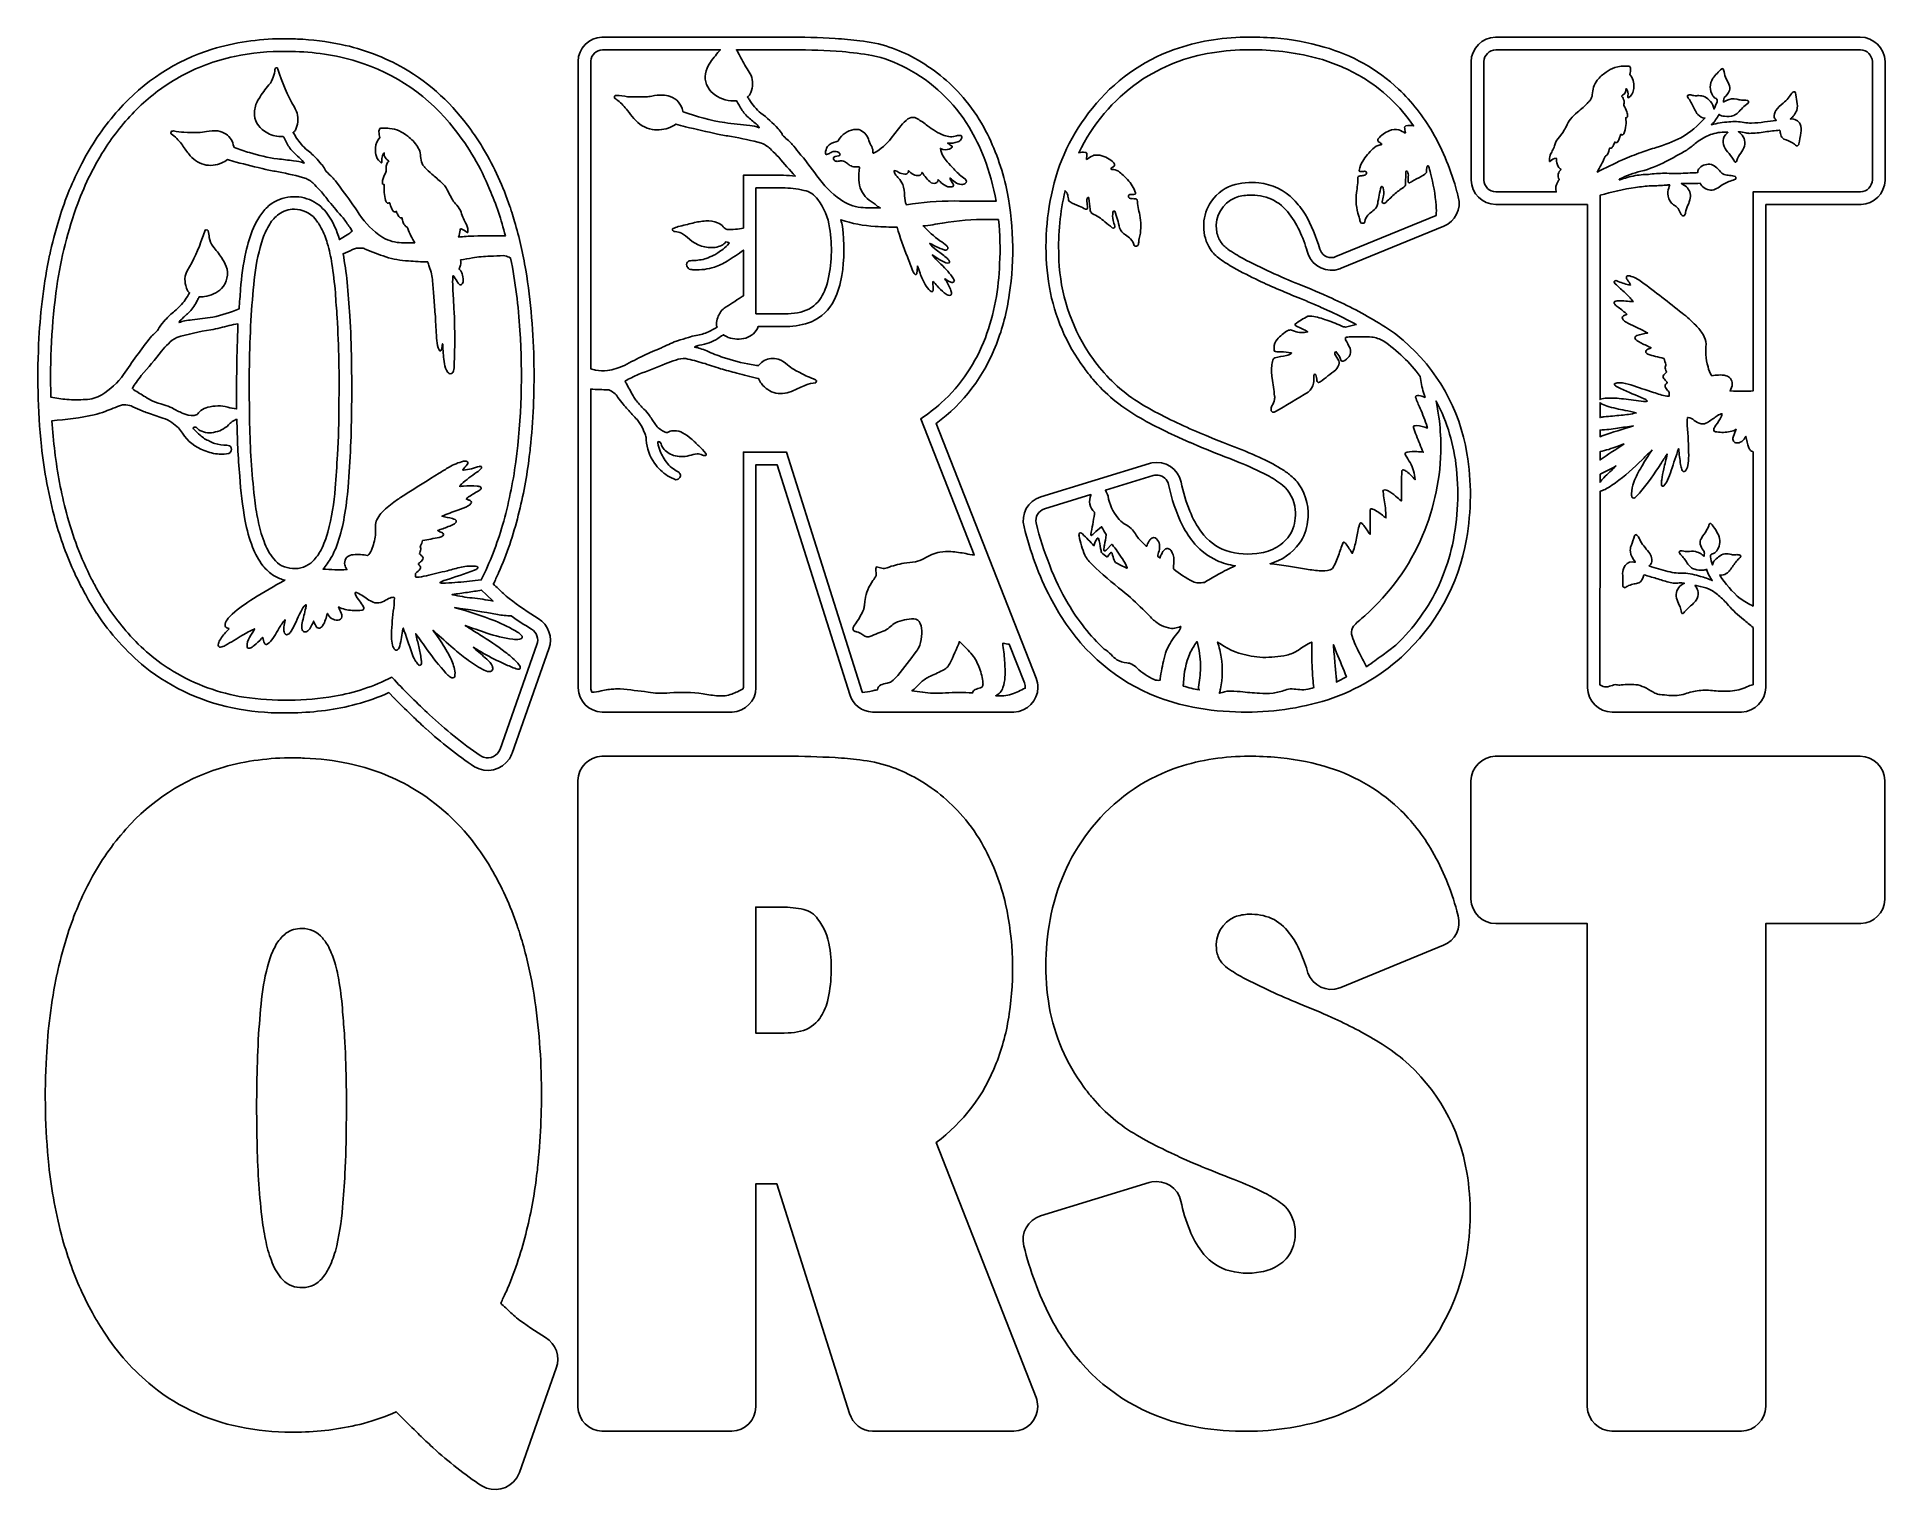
# Model space of a CAD drawing. Extents: x -1 to 1396, y -3 to 1098.
import ezdxf

# ---------------------------------------------------------------- set-up
doc = ezdxf.new("R2010")
doc.units = 0
doc.header["$MEASUREMENT"] = 0
doc.layers.add('Layer 1', color=7, linetype='Continuous', lineweight=0)

msp = doc.modelspace()

# ---------------------------------------------------------------- linework, layer by layer
at = {"layer": 'Layer 1', "color": 1, "lineweight": 25, "true_color": 0xff0000}
for points, knots in [([(184, 1096.7), (166.3, 1096.6), (148.7, 1093.9), (131.7, 1088.8), (104.4, 1080.2), (79.9, 1064.3), (60.9, 1042.8), (50.6, 1031.3), (41.7, 1018.5), (34.4, 1004.8), (27.4, 991.7), (21.6, 978), (17.1, 963.8), (14.1, 954.7), (11.6, 945.5), (9.6, 936.1), (9.6, 936.1), (8.9, 933.3), (8.9, 933.3), (8.9, 933.3), (8.8, 933), (8.8, 933), (4.6, 912.4), (1.9, 891.5), (0.8, 870.5), (-0.7, 843.3), (-0.1, 816), (2.6, 788.8), (4.7, 769.9), (8.2, 751.2), (13.1, 732.8), (17, 718.9), (21.9, 705.4), (27.9, 692.4), (29.6, 688.9), (31.3, 685.4), (33, 681.9), (33, 681.9), (33.1, 681.8), (33.1, 681.8), (33.1, 681.8), (35.6, 677.2), (35.6, 677.2), (37, 674.6), (38.5, 672.1), (39.9, 669.6), (39.9, 669.6), (44.4, 662.6), (44.4, 662.6), (44.4, 662.6), (44.5, 662.5), (44.5, 662.5), (54.5, 647.1), (66.8, 633.4), (81, 621.8), (101.6, 605.3), (126, 594.4), (152, 590), (164.8, 587.7), (177.9, 586.8), (190.9, 587.1), (190.9, 587.1), (193.6, 587.2), (193.6, 587.2), (209.5, 587.5), (225.3, 589.6), (240.6, 593.6), (249.1, 595.9), (257.3, 598.8), (265.3, 602.4), (265.3, 602.4), (269.3, 598.3), (269.3, 598.3), (269.4, 598.2), (269.5, 598.2), (269.6, 598.1), (273.6, 593.9), (277.7, 589.9), (281.8, 586), (284.9, 582.9), (288, 579.9), (291.2, 577.1), (291.2, 577.1), (293, 575.3), (293, 575.3), (293, 575.3), (293.3, 575.2), (293.3, 575.2), (304.8, 564.7), (317, 555.1), (329.9, 546.4), (338.9, 541), (350.6, 543.7), (356.4, 552.5), (357.2, 553.8), (357.9, 555.2), (358.4, 556.6), (358.4, 556.6), (386.2, 635.5), (386.2, 635.5), (389.3, 644.1), (385.9, 653.7), (378.1, 658.5), (370.5, 663.1), (363.2, 668.1), (356.2, 673.5), (354.7, 674.7), (353.3, 676), (351.9, 677.3), (349.3, 679.7), (346.8, 682.1), (344.2, 684.5), (345.6, 687.3), (346.9, 690), (348.1, 692.7), (348.1, 692.7), (348.2, 693), (348.2, 693), (354.4, 707.1), (359.4, 721.7), (363.1, 736.7), (366.9, 751.3), (369.6, 766), (371.4, 780.9), (371.7, 782.9), (371.9, 784.9), (372.1, 786.9), (372.1, 786.9), (372.1, 787.1), (372.1, 787.1), (374.3, 808), (375.3, 829), (374.9, 849.9), (374.7, 874.1), (372.6, 898.1), (368.7, 921.9), (366.6, 934.3), (363.8, 946.5), (360.3, 958.5), (359.6, 960.9), (358.8, 963.3), (358.1, 965.7), (357.7, 967.1), (357.2, 968.5), (356.7, 969.9), (351.6, 985), (345, 999.6), (336.8, 1013.3), (334.3, 1017.6), (331.7, 1021.7), (328.8, 1025.7), (328.8, 1025.7), (327.4, 1027.7), (327.4, 1027.7), (327.4, 1027.7), (327.2, 1028), (327.2, 1028), (313.8, 1046.9), (296.6, 1062.7), (276.6, 1074.4), (261.9, 1082.9), (245.9, 1089), (229.2, 1092.4), (218.3, 1094.7), (207.2, 1096.1), (196.1, 1096.5), (192, 1096.7), (188, 1096.8), (184, 1096.7)], [0, 0, 0, 0, 1, 1, 1, 2, 2, 2, 3, 3, 3, 4, 4, 4, 5, 5, 5, 6, 6, 6, 7, 7, 7, 8, 8, 8, 9, 9, 9, 10, 10, 10, 11, 11, 11, 12, 12, 12, 13, 13, 13, 14, 14, 14, 15, 15, 15, 16, 16, 16, 17, 17, 17, 18, 18, 18, 19, 19, 19, 20, 20, 20, 21, 21, 21, 22, 22, 22, 23, 23, 23, 24, 24, 24, 25, 25, 25, 26, 26, 26, 27, 27, 27, 28, 28, 28, 29, 29, 29, 30, 30, 30, 31, 31, 31, 32, 32, 32, 33, 33, 33, 34, 34, 34, 35, 35, 35, 36, 36, 36, 37, 37, 37, 38, 38, 38, 39, 39, 39, 40, 40, 40, 41, 41, 41, 42, 42, 42, 43, 43, 43, 44, 44, 44, 45, 45, 45, 46, 46, 46, 47, 47, 47, 48, 48, 48, 49, 49, 49, 50, 50, 50, 51, 51, 51, 52, 52, 52, 53, 53, 53, 54, 54, 54, 55, 55, 55, 56, 56, 56, 56]), ([(426.3, 1097.9), (416.4, 1097.6), (408.4, 1089.5), (408.3, 1079.6), (408.3, 1079.6), (408.3, 606), (408.3, 606), (408.5, 596.1), (416.5, 588.1), (426.4, 587.7), (426.4, 587.7), (524.7, 587.7), (524.7, 587.7), (534.6, 588.1), (542.6, 596.2), (542.7, 606.1), (542.7, 606.1), (542.7, 774.7), (542.7, 774.7), (542.7, 774.7), (558.7, 774.7), (558.7, 774.7), (558.7, 774.7), (613.6, 601), (613.6, 601), (615.9, 593.3), (622.8, 588), (630.8, 587.7), (630.8, 587.7), (737.7, 587.7), (737.7, 587.7), (747.8, 588.1), (755.7, 596.3), (755.8, 606.3), (755.8, 608.7), (755.3, 611.1), (754.5, 613.3), (754.5, 613.3), (678.9, 805.9), (678.9, 805.9), (699.5, 821.1), (715.3, 841.9), (724.4, 865.8), (729.1, 877.8), (732.4, 890.4), (734.2, 903.2), (738.4, 930.7), (737.5, 958.8), (731.5, 986), (727.9, 1001.3), (722.4, 1016), (714.9, 1029.8), (710.4, 1037.9), (705.2, 1045.4), (699.2, 1052.4), (688.9, 1064.4), (676.5, 1074.4), (662.6, 1082), (656.5, 1085.4), (650.1, 1088.2), (643.5, 1090.4), (636.3, 1092.8), (628.8, 1094.4), (621.2, 1095.1), (615.1, 1095.9), (608.9, 1096.5), (602.7, 1096.9), (590.4, 1097.6), (578.1, 1098), (565.8, 1098), (565.8, 1098), (426.5, 1098), (426.5, 1098), (426.5, 1098), (426.3, 1097.9), (426.3, 1097.9)], [0, 0, 0, 0, 1, 1, 1, 2, 2, 2, 3, 3, 3, 4, 4, 4, 5, 5, 5, 6, 6, 6, 7, 7, 7, 8, 8, 8, 9, 9, 9, 10, 10, 10, 11, 11, 11, 12, 12, 12, 13, 13, 13, 14, 14, 14, 15, 15, 15, 16, 16, 16, 17, 17, 17, 18, 18, 18, 19, 19, 19, 20, 20, 20, 21, 21, 21, 22, 22, 22, 23, 23, 23, 24, 24, 24, 25, 25, 25, 25]), ([(912.1, 1097.9), (894, 1097.7), (876, 1094.6), (858.8, 1088.6), (834.5, 1079.8), (813.1, 1064.5), (797, 1044.3), (781.5, 1025.3), (770.9, 1002.8), (766, 978.8), (761.1, 955.8), (760.6, 932), (764.5, 908.8), (768.4, 886.7), (777.4, 865.9), (790.7, 847.9), (792.7, 845), (794.9, 842.2), (797.3, 839.5), (806.7, 828.3), (818, 818.9), (830.7, 811.5), (836.9, 807.8), (843.2, 804.4), (849.7, 801.3), (849.7, 801.3), (853.8, 799.3), (853.8, 799.3), (853.8, 799.3), (854.1, 799.1), (854.1, 799.1), (854.1, 799.1), (861.8, 795.5), (861.8, 795.5), (862, 795.4), (862.2, 795.3), (862.4, 795.2), (862.4, 795.2), (870.6, 791.6), (870.6, 791.6), (870.6, 791.6), (870.8, 791.5), (870.8, 791.5), (870.8, 791.5), (871.1, 791.4), (871.1, 791.4), (871.1, 791.4), (879, 788), (879, 788), (879, 788), (879.2, 787.9), (879.2, 787.9), (879.2, 787.9), (879.4, 787.8), (879.4, 787.8), (888.9, 784), (898.4, 780.2), (907.9, 776.5), (915.1, 773.6), (922.2, 770.4), (929.1, 766.8), (933.1, 764.6), (937, 762.1), (940.7, 759.3), (946.2, 754.7), (949.7, 748), (950.3, 740.8), (950.9, 735.1), (950, 729.4), (947.6, 724.2), (945.5, 719.8), (942.1, 716), (938, 713.4), (933.9, 710.7), (929.3, 708.9), (924.5, 708.1), (915.6, 706.4), (906.4, 707), (897.9, 709.8), (890.5, 712.5), (884.1, 717.4), (879.5, 723.7), (875.9, 728.6), (872.9, 733.9), (870.7, 739.6), (867.7, 746.7), (865.5, 754.1), (864, 761.6), (861.8, 771.7), (852, 778.1), (841.9, 776.1), (841.3, 776), (840.7, 775.8), (840.1, 775.6), (840.1, 775.6), (757.9, 750.4), (757.9, 750.4), (748.3, 747.5), (742.7, 737.4), (745.3, 727.7), (749.9, 709.1), (756.6, 691.1), (765.3, 674), (771.6, 661.9), (779.2, 650.5), (788, 640.1), (809, 615.9), (837.2, 599.1), (868.5, 592.4), (880.5, 589.7), (892.8, 588.2), (905.2, 587.9), (927.3, 587), (949.4, 589.7), (970.7, 595.7), (992.9, 602.4), (1013.3, 613.8), (1030.5, 629.3), (1056.4, 652.7), (1073.7, 684.1), (1079.7, 718.5), (1083.5, 739.9), (1083.7, 761.8), (1080.1, 783.3), (1074.6, 816.6), (1057.5, 847), (1031.8, 868.9), (1026.1, 873.7), (1020.1, 877.9), (1013.7, 881.8), (1002.2, 888.7), (990.2, 895), (978, 900.5), (969.7, 904.3), (961.4, 907.8), (953, 911.1), (938.7, 916.9), (924.7, 923.4), (911, 930.5), (907, 932.7), (903.1, 935.1), (899.3, 937.7), (897.2, 939.2), (895.3, 941.2), (893.8, 943.4), (892.1, 946), (891.1, 949), (890.8, 952.2), (889.5, 962.5), (895.2, 972.5), (904.8, 976.5), (908.2, 977.8), (911.8, 978.4), (915.4, 978.5), (921.2, 978.7), (927, 977.7), (932.3, 975.4), (937.7, 972.9), (942.4, 969.1), (945.8, 964.3), (949.3, 959.9), (952.2, 955), (954.3, 949.8), (956.6, 944.7), (958.5, 939.4), (960, 934), (963.6, 924.3), (974.3, 919.3), (984, 922.8), (984, 922.8), (984.9, 923.2), (984.9, 923.2), (984.9, 923.2), (1062.5, 955), (1062.5, 955), (1071.3, 958.6), (1076, 968.1), (1073.5, 977.2), (1073.5, 977.2), (1072.6, 980.8), (1072.6, 980.8), (1072.6, 980.8), (1072.5, 981), (1072.5, 981), (1072.5, 981), (1072.5, 981.1), (1072.5, 981.1), (1068.3, 996.9), (1062.1, 1012), (1054, 1026.1), (1047.1, 1038.1), (1038.5, 1049.1), (1028.4, 1058.7), (1012.5, 1073.6), (993.2, 1084.5), (972.2, 1090.4), (959.9, 1094), (947.4, 1096.3), (934.7, 1097.3), (927.2, 1097.8), (919.7, 1098.1), (912.1, 1097.9)], [0, 0, 0, 0, 1, 1, 1, 2, 2, 2, 3, 3, 3, 4, 4, 4, 5, 5, 5, 6, 6, 6, 7, 7, 7, 8, 8, 8, 9, 9, 9, 10, 10, 10, 11, 11, 11, 12, 12, 12, 13, 13, 13, 14, 14, 14, 15, 15, 15, 16, 16, 16, 17, 17, 17, 18, 18, 18, 19, 19, 19, 20, 20, 20, 21, 21, 21, 22, 22, 22, 23, 23, 23, 24, 24, 24, 25, 25, 25, 26, 26, 26, 27, 27, 27, 28, 28, 28, 29, 29, 29, 30, 30, 30, 31, 31, 31, 32, 32, 32, 33, 33, 33, 34, 34, 34, 35, 35, 35, 36, 36, 36, 37, 37, 37, 38, 38, 38, 39, 39, 39, 40, 40, 40, 41, 41, 41, 42, 42, 42, 43, 43, 43, 44, 44, 44, 45, 45, 45, 46, 46, 46, 47, 47, 47, 48, 48, 48, 49, 49, 49, 50, 50, 50, 51, 51, 51, 52, 52, 52, 53, 53, 53, 54, 54, 54, 55, 55, 55, 56, 56, 56, 57, 57, 57, 58, 58, 58, 59, 59, 59, 60, 60, 60, 61, 61, 61, 62, 62, 62, 63, 63, 63, 64, 64, 64, 65, 65, 65, 66, 66, 66, 67, 67, 67, 67]), ([(1101.6, 1097.9), (1091.5, 1097.6), (1083.4, 1089.4), (1083.2, 1079.3), (1083.2, 1079.3), (1083.2, 989.9), (1083.2, 989.9), (1083.5, 979.7), (1091.7, 971.5), (1101.9, 971.4), (1101.9, 971.4), (1171.1, 971.4), (1171.1, 971.4), (1171.1, 971.4), (1171.1, 606.1), (1171.1, 606.1), (1171.4, 596), (1179.6, 587.9), (1189.8, 587.7), (1189.8, 587.7), (1287.6, 587.7), (1287.6, 587.7), (1297.7, 588.1), (1305.8, 596.3), (1306, 606.4), (1306, 606.4), (1306, 971.4), (1306, 971.4), (1306, 971.4), (1378, 971.4), (1378, 971.4), (1387.8, 971.8), (1395.7, 979.7), (1396.1, 989.6), (1396.1, 989.6), (1396.1, 1079.6), (1396.1, 1079.6), (1395.7, 1089.7), (1387.5, 1097.8), (1377.4, 1098), (1377.4, 1098), (1101.8, 1098), (1101.8, 1098), (1101.8, 1098), (1101.6, 1097.9), (1101.6, 1097.9)], [0, 0, 0, 0, 1, 1, 1, 2, 2, 2, 3, 3, 3, 4, 4, 4, 5, 5, 5, 6, 6, 6, 7, 7, 7, 8, 8, 8, 9, 9, 9, 10, 10, 10, 11, 11, 11, 12, 12, 12, 13, 13, 13, 14, 14, 14, 15, 15, 15, 15]), ([(191.5, 1087.1), (208.3, 1086.9), (224.9, 1084.4), (241, 1079.6), (270.2, 1070.6), (296, 1052.8), (314.7, 1028.6), (325.7, 1014.7), (334.7, 999.4), (341.4, 983), (346.3, 971.6), (350.3, 959.8), (353.3, 947.7), (345.4, 947.9), (337.4, 947.9), (329.5, 947.6), (325.6, 947.4), (321.8, 947.2), (317.9, 946.8), (318.6, 948.5), (318.9, 950.3), (319.1, 952.1), (319.1, 952.4), (319.2, 952.7), (319.4, 953), (319.7, 953), (320.1, 952.9), (320.4, 952.7), (321.8, 952.2), (323.1, 951.4), (324.3, 950.4), (324.3, 950.4), (324.4, 950.3), (324.4, 950.3), (324.6, 950.2), (324.7, 950.2), (324.8, 950.3), (324.8, 950.3), (324.9, 950.3), (324.9, 950.3), (325, 950.8), (325, 951.3), (325, 951.8), (324.9, 953.8), (324.3, 955.8), (323.2, 957.6), (322.5, 959), (321.8, 960.4), (321.1, 961.8), (320.6, 963.6), (320, 965.3), (319.3, 967), (318.3, 968.8), (317.1, 970.4), (315.7, 972), (314.7, 973.1), (313.7, 974.4), (312.9, 975.7), (311.7, 978), (310.5, 980.2), (309.4, 982.5), (308.3, 984.6), (306.8, 986.4), (305.1, 988), (302.7, 990.2), (300.2, 992.3), (297.7, 994.4), (295.9, 996), (294.2, 997.7), (292.5, 999.4), (292.4, 999.7), (292.2, 999.9), (291.9, 1000.1), (290.6, 1001.4), (289.8, 1003.1), (289.6, 1005), (289.4, 1006.8), (289.1, 1008.6), (288.9, 1010.4), (288.5, 1012.1), (287.8, 1013.7), (286.8, 1015.2), (284.9, 1018.2), (282.5, 1020.9), (279.6, 1023), (277.5, 1024.6), (275.3, 1026), (273, 1027.1), (270.7, 1028.1), (268.3, 1028.7), (265.8, 1028.9), (264, 1029.2), (262.1, 1029.3), (260.2, 1029.2), (259.6, 1029.2), (259, 1029), (258.5, 1028.8), (257.9, 1028.1), (257.6, 1027.2), (257.8, 1026.3), (257.9, 1024.9), (258.1, 1023.5), (258.4, 1022.1), (256.5, 1019.9), (255.4, 1017.2), (255.2, 1014.3), (255, 1012.6), (255.1, 1010.8), (255.4, 1009.1), (255.8, 1007.1), (256.9, 1005.2), (258.4, 1003.8), (258.7, 1003.5), (259, 1003.2), (259.5, 1003), (259.6, 1002.9), (259.7, 1003), (259.8, 1003), (259.8, 1003), (259.9, 1003.1), (259.9, 1003.1), (260, 1003.7), (260.1, 1004.3), (260, 1004.9), (259.8, 1006.5), (260.1, 1008), (260.9, 1009.4), (261.1, 1009.8), (261.3, 1010.2), (261.6, 1010.5), (261.5, 1009.1), (261.8, 1007.8), (262.6, 1006.6), (263.3, 1005.8), (264.2, 1005.1), (265.1, 1004.5), (265.1, 1004.5), (265.2, 1004.4), (265.2, 1004.4), (265, 1004.1), (264.8, 1003.7), (264.5, 1003.5), (263.8, 1002.5), (263.4, 1001.5), (263.2, 1000.4), (263.2, 999.1), (263.2, 997.8), (263.3, 996.6), (263.1, 996.1), (262.8, 995.7), (262.6, 995.2), (261.7, 993.5), (261, 991.6), (260.5, 989.6), (260.3, 988.8), (260.3, 987.9), (260.4, 987), (260.7, 986.6), (261.2, 986.4), (261.7, 986.5), (261.7, 986.5), (261.8, 986.5), (261.8, 986.5), (261.3, 982.5), (261.7, 978.4), (262.8, 974.6), (263.1, 973.8), (263.5, 973), (264.1, 972.4), (264.5, 972.2), (265, 972.3), (265.4, 972.6), (265.5, 972.7), (265.6, 972.8), (265.8, 972.8), (266.3, 971.2), (266.9, 969.7), (267.5, 968.2), (267.8, 967.4), (268.3, 966.6), (269.1, 966), (269.5, 965.8), (270, 965.8), (270.4, 966), (270.4, 966), (270.8, 966.3), (270.8, 966.3), (271.2, 965.4), (271.6, 964.5), (272, 963.7), (272.4, 962.8), (273, 962), (273.7, 961.4), (274.2, 961.2), (274.7, 961.2), (275.2, 961.3), (275.4, 960.1), (275.7, 958.9), (276.1, 957.7), (276.7, 956.3), (277.7, 955), (279, 954.2), (279.2, 953.9), (279.4, 953.5), (279.5, 953.2), (281, 949.5), (282.8, 945.9), (284.8, 942.5), (280.4, 942.3), (275.9, 942.4), (271.5, 942.8), (266.4, 943.4), (261.6, 945.5), (257.6, 948.6), (251.1, 953.6), (245.5, 959.6), (241.2, 966.6), (237.2, 972.7), (232.9, 978.6), (228.4, 984.4), (228.4, 984.4), (224.8, 989.2), (224.8, 989.2), (224.1, 990.2), (223.3, 991.2), (222.4, 992.1), (220.9, 993.5), (219.4, 994.9), (217.9, 996.4), (217.5, 996.9), (217.2, 997.5), (216.9, 998.1), (216.2, 999.5), (215.3, 1000.8), (214.2, 1002), (212.7, 1003.6), (211.3, 1005.2), (209.9, 1006.9), (207.5, 1009.3), (204.9, 1011.6), (202.2, 1013.6), (199.3, 1016.3), (196.8, 1019.5), (194.8, 1022.9), (194.2, 1023.9), (193.6, 1024.9), (192.9, 1025.9), (193.7, 1026.3), (194.2, 1026.9), (194.6, 1027.6), (195.5, 1029.6), (196.2, 1031.7), (196.5, 1033.9), (196.6, 1036.1), (196.5, 1038.3), (196, 1040.5), (195.4, 1042), (194.7, 1043.5), (193.9, 1044.9), (188.6, 1054), (184.4, 1063.7), (181.4, 1073.8), (181.4, 1073.8), (181, 1074.7), (181, 1074.7), (181, 1074.7), (181, 1074.7), (181, 1074.7), (180.5, 1074.9), (179.9, 1074.9), (179.5, 1074.6), (179.2, 1073.8), (179, 1073.1), (179, 1072.3), (178.7, 1070.2), (178.1, 1068.2), (177.4, 1066.3), (176.4, 1064.2), (175.1, 1062.2), (173.5, 1060.5), (170.9, 1057.3), (168.4, 1053.8), (166.3, 1050.2), (164.7, 1047.4), (163.8, 1044.2), (163.6, 1041), (163.5, 1035.2), (166.4, 1029.9), (171.3, 1026.8), (174.5, 1024.6), (178.1, 1023.2), (182, 1022.8), (183.1, 1022.8), (184.3, 1022.7), (185.4, 1022.8), (185.9, 1022.1), (186.3, 1021.4), (186.6, 1020.7), (187.9, 1018), (189.4, 1015.5), (191.1, 1013.1), (192.7, 1011.2), (194.4, 1009.5), (196.3, 1007.9), (197.9, 1006.6), (199.4, 1005.1), (200.7, 1003.5), (200.9, 1003.2), (201.1, 1002.9), (201.2, 1002.6), (198.7, 1003.7), (196, 1004.3), (193.3, 1004.5), (189.2, 1005), (185.2, 1005.5), (181, 1005.9), (173.9, 1006.9), (166.8, 1008.5), (159.8, 1010.7), (156, 1011.7), (152.2, 1013), (148.5, 1014.5), (148.2, 1014.7), (148.1, 1014.9), (148, 1015.2), (147.4, 1019), (145.3, 1022.4), (142.2, 1024.6), (140.3, 1025.7), (138.3, 1026.6), (136.1, 1027), (133.2, 1027.4), (130.2, 1027.2), (127.3, 1026.6), (125.3, 1026.1), (123.3, 1025.9), (121.2, 1025.8), (117.6, 1025.8), (114, 1025.9), (110.4, 1026), (107.8, 1026.2), (105.2, 1026.5), (102.6, 1027), (102, 1027), (101.5, 1026.9), (100.9, 1026.8), (100.7, 1026.6), (100.6, 1026.3), (100.6, 1026.1), (100.5, 1025.7), (100.5, 1025.3), (100.5, 1025), (100.5, 1025), (100.6, 1024.9), (100.6, 1024.9), (103.7, 1022.8), (106.3, 1020.2), (108.5, 1017.2), (110.3, 1014.6), (112.1, 1012.1), (114, 1009.6), (116.9, 1005.8), (121, 1003), (125.6, 1001.6), (130.1, 1000.5), (134.7, 1001), (138.9, 1002.9), (140.5, 1003.5), (142, 1004.3), (143.2, 1005.4), (145.4, 1004.7), (147.6, 1004), (149.9, 1003.5), (157.3, 1001.6), (164.7, 999.7), (172.2, 997.9), (175.4, 997.2), (178.6, 996.6), (181.8, 996.1), (188.8, 994.8), (195.8, 993.1), (202.7, 991.1), (205.2, 990), (207.5, 988.3), (209.4, 986.2), (210.7, 984.8), (212.1, 983.4), (213.4, 982), (215.6, 979.3), (217.8, 976.5), (220, 973.8), (223.4, 969.6), (226.9, 965.4), (230.6, 961.4), (232.3, 959), (234, 956.6), (235.7, 954.2), (236.4, 953.3), (237, 952.3), (237.4, 951.2), (236.7, 950.5), (235.9, 949.8), (235, 949.3), (235, 949.3), (227.9, 944.9), (227.9, 944.9), (226, 951.7), (223, 958.2), (219, 964), (216, 968.3), (212, 971.8), (207.3, 974.2), (196.9, 979.3), (184.5, 978.1), (175.3, 971.1), (172.7, 969), (170.4, 966.5), (168.5, 963.7), (166.2, 960.6), (164.4, 957.3), (162.9, 953.7), (160.4, 947.8), (158.5, 941.7), (157.2, 935.4), (155.2, 926.2), (153.9, 916.9), (153.2, 907.5), (152.8, 902.5), (152.4, 897.5), (152, 892.5), (145.6, 889.8), (138.9, 887.7), (132.1, 886.3), (127, 885.4), (121.8, 884.8), (116.6, 884.2), (114.7, 884), (112.9, 883.8), (111, 883.5), (109.5, 883.2), (108.1, 882.8), (106.7, 882.1), (106.7, 882.1), (106.7, 882.3), (106.7, 882.3), (107.2, 883.2), (107.9, 884.1), (108.7, 884.8), (110.6, 886.6), (112.6, 888.4), (114.6, 890.2), (117, 892.8), (119, 895.8), (120.5, 899), (120.9, 899.9), (121.4, 900.7), (121.9, 901.5), (121.9, 901.6), (122, 901.6), (122, 901.7), (123.3, 901.7), (124.6, 901.7), (125.9, 901.8), (130.7, 902.4), (135.2, 904.6), (138.8, 908), (143, 912.4), (144.4, 918.9), (142.3, 924.6), (141.4, 927), (140.2, 929.2), (138.8, 931.3), (136.7, 934.2), (134.6, 937), (132.3, 939.8), (130.9, 941.8), (129.9, 944.1), (129.5, 946.6), (129.3, 948.2), (129, 949.9), (128.6, 951.5), (128.6, 951.7), (128.5, 951.9), (128.3, 952.1), (127.6, 952.3), (126.9, 952.3), (126.3, 951.9), (125.6, 950.1), (125, 948.3), (124.4, 946.4), (121.5, 937.7), (117.6, 929.3), (112.8, 921.4), (111.5, 918.8), (110.9, 915.9), (111.2, 912.9), (111.2, 912.1), (111.4, 911.2), (111.7, 910.3), (112.1, 908.8), (112.6, 907.3), (113.4, 905.9), (113.7, 905.4), (114.2, 905), (114.7, 904.7), (113.5, 902.9), (112.4, 901.1), (111.3, 899.3), (109.1, 896.1), (106.4, 893.2), (103.3, 890.9), (100.8, 888.9), (98.4, 886.6), (96.3, 884.2), (94.7, 882.5), (93.2, 880.7), (92, 878.8), (91.6, 878.2), (91.3, 877.6), (91, 876.9), (90.1, 875.8), (89.2, 874.8), (88.1, 873.9), (87.1, 873), (86.1, 872.1), (85.2, 871), (81.6, 866.4), (78.1, 861.7), (74.6, 857), (71.2, 852.4), (68, 847.7), (64.8, 842.9), (60.3, 836.8), (54.7, 831.6), (48.2, 827.5), (44.5, 825.4), (40.3, 824.2), (35.9, 824), (31.2, 823.7), (26.5, 823.7), (21.9, 824), (17.8, 824.5), (13.8, 825), (9.8, 825.7), (8.9, 853.7), (10.4, 881.7), (14.3, 909.5), (17.4, 930.9), (22.7, 951.9), (30.1, 972.2), (35.7, 987.2), (42.9, 1001.5), (51.6, 1015), (58.7, 1025.9), (67, 1035.9), (76.3, 1045), (85.4, 1053.8), (95.6, 1061.4), (106.7, 1067.7), (119.7, 1074.9), (133.8, 1080.2), (148.5, 1083.3), (161.4, 1086), (174.6, 1087.3), (187.8, 1087.2), (187.8, 1087.2), (191.5, 1087.1), (191.5, 1087.1)], [0, 0, 0, 0, 1, 1, 1, 2, 2, 2, 3, 3, 3, 4, 4, 4, 5, 5, 5, 6, 6, 6, 7, 7, 7, 8, 8, 8, 9, 9, 9, 10, 10, 10, 11, 11, 11, 12, 12, 12, 13, 13, 13, 14, 14, 14, 15, 15, 15, 16, 16, 16, 17, 17, 17, 18, 18, 18, 19, 19, 19, 20, 20, 20, 21, 21, 21, 22, 22, 22, 23, 23, 23, 24, 24, 24, 25, 25, 25, 26, 26, 26, 27, 27, 27, 28, 28, 28, 29, 29, 29, 30, 30, 30, 31, 31, 31, 32, 32, 32, 33, 33, 33, 34, 34, 34, 35, 35, 35, 36, 36, 36, 37, 37, 37, 38, 38, 38, 39, 39, 39, 40, 40, 40, 41, 41, 41, 42, 42, 42, 43, 43, 43, 44, 44, 44, 45, 45, 45, 46, 46, 46, 47, 47, 47, 48, 48, 48, 49, 49, 49, 50, 50, 50, 51, 51, 51, 52, 52, 52, 53, 53, 53, 54, 54, 54, 55, 55, 55, 56, 56, 56, 57, 57, 57, 58, 58, 58, 59, 59, 59, 60, 60, 60, 61, 61, 61, 62, 62, 62, 63, 63, 63, 64, 64, 64, 65, 65, 65, 66, 66, 66, 67, 67, 67, 68, 68, 68, 69, 69, 69, 70, 70, 70, 71, 71, 71, 72, 72, 72, 73, 73, 73, 74, 74, 74, 75, 75, 75, 76, 76, 76, 77, 77, 77, 78, 78, 78, 79, 79, 79, 80, 80, 80, 81, 81, 81, 82, 82, 82, 83, 83, 83, 84, 84, 84, 85, 85, 85, 86, 86, 86, 87, 87, 87, 88, 88, 88, 89, 89, 89, 90, 90, 90, 91, 91, 91, 92, 92, 92, 93, 93, 93, 94, 94, 94, 95, 95, 95, 96, 96, 96, 97, 97, 97, 98, 98, 98, 99, 99, 99, 100, 100, 100, 101, 101, 101, 102, 102, 102, 103, 103, 103, 104, 104, 104, 105, 105, 105, 106, 106, 106, 107, 107, 107, 108, 108, 108, 109, 109, 109, 110, 110, 110, 111, 111, 111, 112, 112, 112, 113, 113, 113, 114, 114, 114, 115, 115, 115, 116, 116, 116, 117, 117, 117, 118, 118, 118, 119, 119, 119, 120, 120, 120, 121, 121, 121, 122, 122, 122, 123, 123, 123, 124, 124, 124, 125, 125, 125, 126, 126, 126, 127, 127, 127, 128, 128, 128, 129, 129, 129, 130, 130, 130, 131, 131, 131, 132, 132, 132, 133, 133, 133, 134, 134, 134, 135, 135, 135, 136, 136, 136, 137, 137, 137, 138, 138, 138, 139, 139, 139, 140, 140, 140, 141, 141, 141, 142, 142, 142, 143, 143, 143, 144, 144, 144, 145, 145, 145, 146, 146, 146, 147, 147, 147, 148, 148, 148, 149, 149, 149, 150, 150, 150, 151, 151, 151, 152, 152, 152, 153, 153, 153, 154, 154, 154, 155, 155, 155, 156, 156, 156, 157, 157, 157, 158, 158, 158, 159, 159, 159, 160, 160, 160, 161, 161, 161, 162, 162, 162, 163, 163, 163, 164, 164, 164, 165, 165, 165, 166, 166, 166, 167, 167, 167, 168, 168, 168, 169, 169, 169, 170, 170, 170, 171, 171, 171, 172, 172, 172, 173, 173, 173, 174, 174, 174, 175, 175, 175, 176, 176, 176, 177, 177, 177, 178, 178, 178, 179, 179, 179, 180, 180, 180, 181, 181, 181, 182, 182, 182, 183, 183, 183, 184, 184, 184, 185, 185, 185, 186, 186, 186, 187, 187, 187, 188, 188, 188, 189, 189, 189, 189]), ([(531.6, 901.4), (529.4, 900), (527.2, 898.5), (525, 897), (522.9, 895.7), (520.8, 894.4), (518.8, 893), (517.5, 892.1), (516.4, 890.9), (515.6, 889.5), (514.9, 888.5), (514.2, 887.3), (513.8, 886.1), (513.3, 884.4), (512.9, 882.6), (512.8, 880.8), (512.8, 880.1), (513, 879.3), (513.4, 878.7), (511.2, 877.5), (509, 876.3), (506.8, 875.2), (503.8, 873.8), (500.7, 872.8), (497.5, 872.4), (495.5, 872), (493.6, 871.6), (491.7, 871), (489, 870.1), (486.2, 869.2), (483.5, 868.4), (483.5, 868.4), (481, 867.5), (481, 867.5), (479.2, 866.6), (477.3, 865.8), (475.3, 865.1), (473.9, 864.5), (472.5, 863.8), (471.2, 863.1), (466.7, 861.2), (462.3, 859.3), (457.9, 857.2), (453, 854.8), (448.1, 852.4), (443.3, 849.8), (439.2, 847.9), (434.9, 846.5), (430.4, 845.9), (427.5, 845.5), (424.5, 845.6), (421.5, 846.2), (420.3, 846.4), (419, 846.8), (417.8, 847.3), (417.8, 847.3), (417.8, 1079.9), (417.8, 1079.9), (418.2, 1084.6), (422, 1088.3), (426.8, 1088.4), (426.8, 1088.4), (515.8, 1088.4), (515.8, 1088.4), (515.2, 1087.6), (514.6, 1086.9), (514, 1086.3), (511.3, 1083.2), (508.8, 1079.8), (506.6, 1076.3), (505.3, 1073.8), (504.5, 1071), (504.3, 1068.1), (504.3, 1062.6), (507.1, 1057.3), (511.7, 1054.3), (516.5, 1051), (522.3, 1049.4), (528.1, 1049.7), (528.8, 1048.7), (529.5, 1047.6), (530, 1046.4), (531.4, 1043.8), (533.1, 1041.3), (535.1, 1039.1), (537.3, 1036.9), (539.6, 1034.9), (542.1, 1033), (543.1, 1032.1), (544.1, 1031), (545, 1029.9), (545.1, 1029.8), (545.2, 1029.6), (545.2, 1029.4), (542.9, 1030.3), (540.5, 1030.9), (538, 1031.1), (531.7, 1031.7), (525.4, 1032.5), (519.1, 1033.3), (508.4, 1035), (497.9, 1037.8), (487.7, 1041.4), (487.5, 1041.6), (487.4, 1041.8), (487.4, 1042), (486.5, 1047.2), (482.8, 1051.4), (477.8, 1053), (476, 1053.7), (474.1, 1054.1), (472.2, 1054.1), (469.4, 1054.2), (466.7, 1054), (464, 1053.3), (462.5, 1053.1), (461, 1052.9), (459.5, 1052.7), (457.3, 1052.7), (455.1, 1052.7), (452.9, 1052.8), (450.5, 1052.8), (448.1, 1052.8), (445.7, 1052.9), (442.9, 1053.4), (440, 1053.7), (437.2, 1053.9), (436.8, 1053.9), (436.5, 1053.8), (436.2, 1053.7), (435.9, 1053.5), (435.8, 1053.1), (435.8, 1052.8), (435.7, 1052.5), (435.7, 1052.2), (435.7, 1051.9), (436.5, 1051.3), (437.4, 1050.7), (438.2, 1050.1), (441, 1047.9), (443.5, 1045.3), (445.6, 1042.4), (447.2, 1040.4), (448.8, 1038.4), (450.4, 1036.4), (454, 1032.1), (458.9, 1029.1), (464.4, 1028.1), (469, 1027.4), (473.8, 1028), (478, 1029.9), (479.5, 1030.4), (481, 1031.2), (482.2, 1032.2), (484.6, 1031.5), (487, 1030.8), (489.4, 1030.2), (497.5, 1028.3), (505.6, 1026.5), (513.7, 1024.6), (517.1, 1023.9), (520.6, 1023.4), (524.1, 1022.8), (531.8, 1021.5), (539.5, 1019.8), (547, 1017.7), (549.8, 1016.6), (552.3, 1014.9), (554.4, 1012.6), (556.3, 1010.9), (558.1, 1009.1), (559.9, 1007.1), (564, 1002.3), (568.2, 997.5), (572.5, 992.9), (569.5, 993.2), (566.6, 993.4), (563.6, 993.5), (563.6, 993.5), (533.2, 993.5), (533.2, 993.5), (533.2, 993.5), (533.2, 953.6), (533.2, 953.6), (529.2, 952.8), (525.1, 952.4), (521, 952.5), (519.8, 952.8), (518.7, 953.5), (518, 954.6), (516.8, 956), (515.4, 957), (513.7, 957.6), (510.9, 958.8), (507.9, 959.3), (504.9, 959), (501.5, 958.8), (498.2, 958.2), (495, 957.4), (491.3, 956.5), (487.7, 955.6), (484, 954.7), (482.6, 954.3), (481.2, 953.8), (479.9, 953.2), (479.9, 953.2), (479.7, 953), (479.7, 953), (479.5, 952.6), (479.5, 952.1), (479.8, 951.8), (480.2, 951.2), (480.9, 950.9), (481.6, 950.9), (483.3, 950.8), (484.9, 950.4), (486.5, 949.7), (488.6, 948.5), (490.6, 947), (492.4, 945.2), (497.7, 940.4), (504.8, 938.2), (511.9, 939), (513.6, 939.3), (515.1, 939.8), (516.7, 940.4), (517.9, 941.1), (519.1, 942), (519.9, 943.1), (520.7, 943.1), (521.4, 942.9), (522.1, 942.6), (522.1, 942.6), (522.4, 942.4), (522.4, 942.4), (522.4, 942.2), (522.4, 942), (522.3, 941.9), (521, 940.3), (519.5, 938.9), (517.8, 937.7), (516.5, 936.8), (515.3, 935.8), (514, 934.9), (513, 934.2), (511.9, 933.6), (510.8, 933), (508.9, 932.2), (507, 931.4), (505.2, 930.6), (501.9, 929.6), (498.4, 929.1), (495, 929.1), (493.9, 929.1), (492.8, 928.9), (491.7, 928.5), (490.5, 927.8), (490, 926.4), (490.5, 925.1), (490.8, 924.1), (491.4, 923.2), (492.3, 922.6), (493.5, 922.3), (494.8, 922.1), (496, 922.1), (501.2, 921.8), (506.4, 922.5), (511.3, 924.1), (514.7, 925.2), (517.9, 926.7), (520.9, 928.5), (525.1, 931.2), (529.2, 934), (533.2, 936.9), (533.2, 936.9), (533.2, 902.4), (533.2, 902.4), (532.6, 902.1), (532.1, 901.8), (531.6, 901.4)], [0, 0, 0, 0, 1, 1, 1, 2, 2, 2, 3, 3, 3, 4, 4, 4, 5, 5, 5, 6, 6, 6, 7, 7, 7, 8, 8, 8, 9, 9, 9, 10, 10, 10, 11, 11, 11, 12, 12, 12, 13, 13, 13, 14, 14, 14, 15, 15, 15, 16, 16, 16, 17, 17, 17, 18, 18, 18, 19, 19, 19, 20, 20, 20, 21, 21, 21, 22, 22, 22, 23, 23, 23, 24, 24, 24, 25, 25, 25, 26, 26, 26, 27, 27, 27, 28, 28, 28, 29, 29, 29, 30, 30, 30, 31, 31, 31, 32, 32, 32, 33, 33, 33, 34, 34, 34, 35, 35, 35, 36, 36, 36, 37, 37, 37, 38, 38, 38, 39, 39, 39, 40, 40, 40, 41, 41, 41, 42, 42, 42, 43, 43, 43, 44, 44, 44, 45, 45, 45, 46, 46, 46, 47, 47, 47, 48, 48, 48, 49, 49, 49, 50, 50, 50, 51, 51, 51, 52, 52, 52, 53, 53, 53, 54, 54, 54, 55, 55, 55, 56, 56, 56, 57, 57, 57, 58, 58, 58, 59, 59, 59, 60, 60, 60, 61, 61, 61, 62, 62, 62, 63, 63, 63, 64, 64, 64, 65, 65, 65, 66, 66, 66, 67, 67, 67, 68, 68, 68, 69, 69, 69, 70, 70, 70, 71, 71, 71, 72, 72, 72, 73, 73, 73, 74, 74, 74, 75, 75, 75, 76, 76, 76, 77, 77, 77, 78, 78, 78, 79, 79, 79, 80, 80, 80, 81, 81, 81, 82, 82, 82, 83, 83, 83, 84, 84, 84, 85, 85, 85, 86, 86, 86, 87, 87, 87, 88, 88, 88, 89, 89, 89, 90, 90, 90, 91, 91, 91, 92, 92, 92, 93, 93, 93, 93]), ([(571, 1088.4), (583.3, 1088.3), (595.6, 1087.9), (607.9, 1087), (615.4, 1086.3), (622.9, 1085.4), (630.3, 1084.1), (639.4, 1082.2), (648.3, 1079), (656.5, 1074.4), (676, 1064.2), (692.3, 1048.8), (703.8, 1030), (708.2, 1022.6), (712, 1014.8), (715.1, 1006.7), (719.3, 996.1), (722.3, 985.1), (724.2, 973.9), (713.7, 973.9), (703.1, 973.9), (692.6, 974.1), (680.5, 974.1), (668.4, 973.2), (656.5, 971.1), (655.5, 973.2), (655, 975.6), (655.1, 977.9), (655, 980.9), (654.5, 983.8), (653.6, 986.5), (652.9, 988.3), (651.9, 989.9), (650.5, 991.3), (649.8, 992.1), (649.1, 992.9), (648.4, 993.7), (647.8, 994.4), (647.4, 995.3), (647.2, 996.2), (647.2, 996.5), (647.3, 996.7), (647.4, 997), (648.6, 996.8), (649.6, 996.3), (650.6, 995.7), (652, 994.9), (653.6, 994.5), (655.2, 994.3), (656.2, 994.2), (657.2, 994.7), (657.7, 995.6), (657.9, 996.1), (658, 996.5), (658.1, 997), (659.2, 995.9), (660.4, 994.9), (661.7, 994), (663.1, 993.3), (664.6, 993.1), (666.1, 993.3), (667.2, 993.7), (668, 994.6), (668.3, 995.7), (670, 992.7), (672.4, 990), (675.2, 987.9), (676.5, 987.1), (678.2, 987.1), (679.4, 988), (680, 988.6), (680.4, 989.4), (680.4, 990.2), (680.4, 990.2), (680.4, 990.2), (680.5, 990.2), (681.2, 989.6), (681.8, 988.9), (682.4, 988.1), (683.9, 986.6), (685.7, 985.5), (687.8, 984.9), (689, 984.6), (690.3, 984.7), (691.6, 985.1), (692, 985.4), (692.2, 985.9), (692, 986.3), (691.3, 987.5), (690.7, 988.6), (690, 989.8), (689.6, 990.3), (689.4, 990.8), (689.4, 991.4), (690.7, 990.4), (692, 989.4), (693.3, 988.4), (694.6, 987.3), (696.3, 986.7), (698.1, 986.5), (699.2, 986.4), (700.3, 986.8), (701.2, 987.5), (701.9, 988.3), (701.9, 989.6), (701.1, 990.3), (700.7, 990.9), (700.1, 991.4), (699.5, 991.7), (696.9, 993.6), (694.5, 995.8), (692.3, 998.3), (690.6, 1000), (688.9, 1001.8), (687.3, 1003.7), (686.1, 1005), (685.1, 1006.4), (684.2, 1007.9), (683.3, 1009.8), (682.6, 1011.8), (682.1, 1013.8), (682.1, 1013.8), (684, 1013.1), (684, 1013.1), (686.1, 1012.5), (688.4, 1012.9), (690.3, 1014), (690.7, 1014.3), (691, 1014.7), (691.1, 1015.1), (691.1, 1015.1), (691.1, 1015.3), (691.1, 1015.3), (691.1, 1015.4), (691, 1015.5), (691, 1015.5), (689.8, 1016.2), (688.6, 1016.9), (687.6, 1017.8), (690.2, 1017.6), (692.8, 1017.9), (695.2, 1018.7), (696.3, 1019.1), (697.2, 1019.9), (697.9, 1020.8), (698.4, 1021.5), (698.4, 1022.4), (698, 1023.2), (697.8, 1023.4), (697.6, 1023.6), (697.3, 1023.7), (696.3, 1023.7), (695.3, 1023.6), (694.4, 1023.3), (691.3, 1022.3), (688, 1022.5), (685, 1023.7), (680.4, 1025.4), (676.1, 1027.9), (672.3, 1031), (669.9, 1033), (667.4, 1034.7), (664.7, 1036.2), (664.1, 1036.5), (663.5, 1036.8), (662.8, 1037.1), (661, 1037.6), (659.1, 1037.2), (657.6, 1036.1), (655.6, 1034.6), (653.9, 1032.9), (652.3, 1031), (649.8, 1027.9), (647.3, 1024.7), (644.9, 1021.5), (641.5, 1016.9), (637.1, 1013.1), (632.1, 1010.4), (631.8, 1010.3), (631.6, 1010.2), (631.3, 1010.2), (631.3, 1010.2), (631.2, 1010.3), (631.2, 1010.3), (631.1, 1010.7), (631.1, 1011.2), (631.1, 1011.7), (631, 1013.3), (630.5, 1014.9), (629.6, 1016.2), (628.9, 1017.7), (628.2, 1019.3), (627.7, 1020.9), (626.5, 1024.2), (623.8, 1026.8), (620.4, 1028), (619.2, 1028.3), (618, 1028.3), (616.8, 1028.1), (611.9, 1027.3), (607.6, 1024.4), (605.1, 1020.1), (605, 1019.8), (604.9, 1019.5), (604.7, 1019.2), (604.2, 1019), (603.7, 1018.9), (603.1, 1018.8), (600.6, 1018.5), (598.4, 1017.2), (596.8, 1015.3), (595.8, 1013.7), (595.3, 1011.9), (595.2, 1010.1), (595.2, 1009.6), (595.6, 1009.2), (596.1, 1009.1), (597.1, 1009.4), (598, 1009.8), (598.8, 1010.5), (599.8, 1011), (600.8, 1011.4), (601.9, 1011.6), (603.5, 1011.8), (605.1, 1011.1), (606.2, 1009.8), (606.4, 1009.4), (606.3, 1008.9), (606, 1008.6), (605.7, 1008.4), (605.4, 1008.2), (605, 1008.2), (605, 1008.2), (602.7, 1007.7), (602.7, 1007.7), (601.8, 1007.6), (601.2, 1006.8), (601.3, 1005.9), (601.3, 1005.3), (601.6, 1004.8), (602.1, 1004.6), (603, 1004.1), (604, 1003.9), (604.9, 1004.1), (605.9, 1004.3), (606.8, 1004.4), (607.8, 1004.4), (609.1, 1004.4), (610.3, 1003.8), (611.2, 1002.9), (612, 1002.2), (612.8, 1001.6), (613.7, 1001), (614.8, 1000.3), (616.1, 1000), (617.4, 999.9), (618.5, 999.8), (619.6, 999.8), (620.7, 999.9), (620.9, 999.8), (621, 999.6), (620.9, 999.4), (620.5, 996.3), (620.3, 993.1), (620.4, 989.9), (620.7, 984.6), (622.9, 979.6), (626.7, 975.9), (628.6, 974.3), (630.7, 972.9), (632.8, 971.6), (633.2, 971.3), (633.6, 970.9), (634, 970.5), (634.8, 969.8), (635.7, 969.3), (636.7, 968.9), (631.8, 968.7), (626.8, 968.8), (621.9, 969.2), (616.4, 969.7), (611.2, 971.8), (606.7, 975.1), (599.7, 979.9), (593.6, 986), (588.8, 993.1), (584.4, 999.3), (579.8, 1005.2), (574.9, 1011), (573.3, 1013), (571.7, 1014.9), (570.1, 1016.9), (569.3, 1017.9), (568.3, 1018.8), (567.3, 1019.7), (566, 1020.8), (564.7, 1021.9), (563.5, 1023.1), (563, 1023.6), (562.6, 1024.2), (562.4, 1024.8), (561.6, 1026.2), (560.6, 1027.6), (559.4, 1028.7), (555.5, 1033.1), (551.1, 1037.1), (546.3, 1040.5), (543, 1043.3), (540.1, 1046.8), (537.8, 1050.6), (537.3, 1051.3), (536.8, 1052.1), (536.3, 1052.8), (537, 1053.2), (537.7, 1053.8), (538.1, 1054.6), (539.1, 1056.5), (539.8, 1058.7), (540.2, 1060.9), (540.3, 1063.1), (540.1, 1065.3), (539.6, 1067.5), (538.9, 1069.3), (537.9, 1071.1), (536.8, 1072.7), (534.6, 1076.3), (532.5, 1080), (530.6, 1083.7), (529.7, 1085.3), (528.9, 1086.8), (528, 1088.4), (528, 1088.4), (571, 1088.4), (571, 1088.4)], [0, 0, 0, 0, 1, 1, 1, 2, 2, 2, 3, 3, 3, 4, 4, 4, 5, 5, 5, 6, 6, 6, 7, 7, 7, 8, 8, 8, 9, 9, 9, 10, 10, 10, 11, 11, 11, 12, 12, 12, 13, 13, 13, 14, 14, 14, 15, 15, 15, 16, 16, 16, 17, 17, 17, 18, 18, 18, 19, 19, 19, 20, 20, 20, 21, 21, 21, 22, 22, 22, 23, 23, 23, 24, 24, 24, 25, 25, 25, 26, 26, 26, 27, 27, 27, 28, 28, 28, 29, 29, 29, 30, 30, 30, 31, 31, 31, 32, 32, 32, 33, 33, 33, 34, 34, 34, 35, 35, 35, 36, 36, 36, 37, 37, 37, 38, 38, 38, 39, 39, 39, 40, 40, 40, 41, 41, 41, 42, 42, 42, 43, 43, 43, 44, 44, 44, 45, 45, 45, 46, 46, 46, 47, 47, 47, 48, 48, 48, 49, 49, 49, 50, 50, 50, 51, 51, 51, 52, 52, 52, 53, 53, 53, 54, 54, 54, 55, 55, 55, 56, 56, 56, 57, 57, 57, 58, 58, 58, 59, 59, 59, 60, 60, 60, 61, 61, 61, 62, 62, 62, 63, 63, 63, 64, 64, 64, 65, 65, 65, 66, 66, 66, 67, 67, 67, 68, 68, 68, 69, 69, 69, 70, 70, 70, 71, 71, 71, 72, 72, 72, 73, 73, 73, 74, 74, 74, 75, 75, 75, 76, 76, 76, 77, 77, 77, 78, 78, 78, 79, 79, 79, 80, 80, 80, 81, 81, 81, 82, 82, 82, 83, 83, 83, 84, 84, 84, 85, 85, 85, 86, 86, 86, 87, 87, 87, 88, 88, 88, 89, 89, 89, 90, 90, 90, 91, 91, 91, 92, 92, 92, 93, 93, 93, 94, 94, 94, 95, 95, 95, 96, 96, 96, 97, 97, 97, 98, 98, 98, 99, 99, 99, 100, 100, 100, 101, 101, 101, 102, 102, 102, 103, 103, 103, 104, 104, 104, 105, 105, 105, 106, 106, 106, 107, 107, 107, 108, 108, 108, 109, 109, 109, 110, 110, 110, 111, 111, 111, 111]), ([(919, 1088.4), (935.8, 1088.3), (952.5, 1086), (968.7, 1081.6), (979.9, 1078.3), (990.5, 1073.7), (1000.5, 1067.9), (1016.1, 1058.5), (1029.5, 1045.8), (1039.7, 1030.8), (1037.8, 1031.2), (1035.8, 1031.2), (1033.8, 1030.8), (1033.4, 1030.7), (1033.1, 1030.4), (1033, 1029.9), (1033.1, 1028.6), (1033.3, 1027.2), (1033.6, 1025.9), (1033.6, 1025.7), (1033.6, 1025.6), (1033.5, 1025.4), (1031.9, 1026.3), (1030.3, 1027.1), (1028.6, 1027.9), (1026.2, 1028.4), (1023.7, 1028.1), (1021.4, 1027.2), (1018.1, 1025.9), (1015.2, 1023.8), (1013.1, 1021), (1012.6, 1020.3), (1012.7, 1019.4), (1013.2, 1018.8), (1013.8, 1018.3), (1014.5, 1018), (1015.2, 1017.6), (1015.2, 1017.6), (1015.5, 1017.3), (1015.5, 1017.3), (1015.7, 1017.1), (1015.6, 1016.8), (1015.4, 1016.6), (1015.2, 1016.5), (1014.9, 1016.4), (1014.6, 1016.4), (1012.4, 1016.1), (1010.4, 1015.1), (1009, 1013.5), (1006.1, 1010.8), (1003.5, 1007.7), (1001.3, 1004.3), (1000.1, 1002.1), (999.1, 999.7), (998.5, 997.2), (998.6, 996.8), (999, 996.4), (999.4, 996.4), (1000.5, 996.3), (1001.6, 996.4), (1002.7, 996.6), (1003.3, 996.7), (1003.9, 996.2), (1004.1, 995.6), (1004.3, 994.8), (1003.9, 994), (1003.1, 993.7), (1002.4, 993.4), (1001.5, 993.2), (1000.6, 993.2), (999.7, 993.2), (998.8, 992.9), (997.9, 992.5), (997.9, 992.5), (997.8, 992.4), (997.8, 992.4), (997.8, 992.3), (997.7, 992.2), (997.7, 992.1), (997.6, 988.2), (997.3, 984.3), (996.6, 980.4), (995.8, 974.4), (996.4, 968.4), (998.4, 962.7), (998.7, 961.5), (999, 960.4), (999.2, 959.2), (999.2, 959.2), (999.6, 958.1), (999.6, 958.1), (999.7, 957.6), (1000.1, 957.3), (1000.6, 957.3), (1001.2, 957.1), (1001.8, 957.2), (1002.3, 957.4), (1002.6, 957.7), (1002.8, 958), (1002.8, 958.4), (1003.2, 960.8), (1004.5, 963), (1006.4, 964.5), (1007.5, 965.5), (1008.7, 966.4), (1009.9, 967.4), (1011.3, 968.6), (1012.2, 970.2), (1012.6, 972.1), (1013.2, 976.3), (1014.1, 980.6), (1015.3, 984.8), (1015.4, 985), (1015.6, 985.1), (1015.9, 985), (1016.3, 984.8), (1016.7, 984.5), (1016.8, 984), (1017.2, 982), (1017.3, 980), (1017.1, 978), (1016.8, 976.5), (1016.4, 975), (1016.1, 973.5), (1016, 973), (1016.2, 972.5), (1016.7, 972.4), (1017.1, 972.1), (1017.7, 972.2), (1018.1, 972.5), (1020.5, 974.6), (1022.7, 976.8), (1025, 979), (1027.3, 981), (1029.7, 982.8), (1032.4, 984.4), (1033.2, 985.1), (1033.6, 986.1), (1033.6, 987.2), (1033.7, 987.5), (1033.7, 987.8), (1033.7, 988.1), (1033.7, 990.7), (1033.8, 993.4), (1033.9, 996), (1033.8, 996.3), (1034, 996.6), (1034.3, 996.7), (1034.9, 996.6), (1035.4, 996.1), (1035.5, 995.4), (1035.7, 994.9), (1035.8, 994.3), (1035.8, 993.7), (1035.6, 992.1), (1035.6, 990.4), (1035.6, 988.7), (1035.6, 988.4), (1035.8, 988), (1036.1, 987.9), (1036.6, 987.8), (1037, 987.9), (1037.4, 988.2), (1037.8, 988.3), (1038.1, 988.5), (1038.4, 988.8), (1040.7, 990.1), (1043.1, 991.4), (1045.4, 992.5), (1046.7, 993.2), (1047.9, 994), (1049, 995), (1049.2, 995.2), (1049.3, 995.4), (1049.4, 995.7), (1049.4, 997.2), (1049.6, 998.8), (1049.9, 1000.3), (1050, 1000.4), (1050.1, 1000.5), (1050.2, 1000.6), (1050.4, 1000.7), (1050.7, 1000.6), (1050.9, 1000.4), (1051.6, 998.7), (1052.2, 996.9), (1052.6, 995.1), (1054.7, 987.1), (1056.1, 978.9), (1056.8, 970.6), (1057, 968.1), (1057, 965.6), (1056.8, 963), (1056.8, 963), (981.1, 932), (981.1, 932), (976.6, 930.1), (971.3, 932.1), (969.3, 936.6), (969.1, 937), (969, 937.4), (968.9, 937.7), (966.3, 947), (962.5, 955.8), (957.7, 964.1), (955.2, 968.1), (952.3, 971.8), (949.1, 975.1), (942.1, 982.2), (932.8, 986.7), (922.8, 987.8), (916, 988.6), (909.1, 987.9), (902.5, 985.9), (895.3, 983.3), (889.3, 978.2), (885.5, 971.6), (882.5, 966.5), (881, 960.6), (881.1, 954.7), (881.1, 948.7), (882.8, 942.8), (886, 937.8), (888, 934.8), (890.5, 932.3), (893.4, 930.3), (896.7, 927.8), (900.2, 925.6), (903.9, 923.6), (910, 920.2), (916.2, 917), (922.5, 914), (933, 909.1), (943.6, 904.6), (954.4, 900.3), (954.4, 900.3), (959.3, 898.3), (959.3, 898.3), (959.3, 898.3), (959.4, 898.2), (959.4, 898.2), (959.4, 898.2), (964.3, 896.2), (964.3, 896.2), (964.3, 896.2), (964.3, 896.1), (964.3, 896.1), (964.3, 896.1), (969.2, 894), (969.2, 894), (969.2, 894), (969.3, 893.9), (969.3, 893.9), (969.3, 893.9), (976.7, 890.6), (976.7, 890.6), (976.7, 890.6), (976.9, 890.5), (976.9, 890.5), (983.5, 887.4), (990, 884.2), (996.4, 880.7), (996.4, 880.7), (988.4, 878.8), (988.4, 878.8), (987.3, 878.8), (986.2, 879.1), (985.1, 879.6), (981.1, 881.6), (976.8, 883.2), (972.5, 884.5), (968.9, 885.9), (965.2, 886.7), (961.4, 887.1), (960.9, 887.2), (960.4, 887.1), (959.9, 886.9), (956.5, 885.2), (953.3, 883.2), (950.2, 881), (950.1, 880.9), (950.1, 880.7), (950.1, 880.6), (950.1, 880.6), (950.2, 880.3), (950.2, 880.3), (950.4, 879.9), (950.8, 879.6), (951.2, 879.5), (954.2, 878.3), (957.1, 876.8), (959.7, 875.1), (956.5, 874.2), (953, 874.4), (949.8, 875.6), (948.8, 876), (947.7, 876.4), (946.6, 876.7), (945.6, 876.5), (944.6, 876.2), (943.8, 875.6), (940.7, 873.6), (938, 871.1), (935.7, 868.2), (934.5, 866.1), (934.1, 863.6), (934.3, 861.2), (934.4, 860.7), (934.9, 860.3), (935.4, 860.2), (936.8, 860), (938.2, 860), (939.6, 860), (942.1, 860), (944.6, 859.8), (947.1, 859.4), (947.2, 859.4), (947.3, 859.3), (947.4, 859.2), (947.4, 859.1), (947.4, 859), (947.3, 858.9), (946.2, 858.1), (945, 857.5), (943.6, 857.3), (940.7, 856.7), (937.8, 856.1), (934.8, 855.5), (934.4, 855.4), (934.1, 855.1), (933.9, 854.8), (933.3, 853.4), (932.8, 851.9), (932.7, 850.4), (932.3, 847), (932.3, 843.6), (932.8, 840.1), (933.5, 835.6), (934.1, 831.1), (934.7, 826.6), (934.8, 825.8), (934.8, 824.9), (934.6, 824.1), (934.2, 822.4), (933.6, 820.7), (932.7, 819.2), (932.1, 818.3), (931.9, 817.2), (932, 816.2), (932.1, 815.2), (932.9, 814.4), (933.9, 814.4), (934.2, 814.4), (934.6, 814.4), (934.9, 814.6), (943.3, 819.5), (951.7, 824.5), (960.1, 829.6), (962.2, 831.3), (963.6, 833.6), (964, 836.3), (964.4, 838.2), (964.5, 840.1), (964.4, 842.1), (964.4, 842.5), (964.6, 842.9), (964.9, 843.1), (965.2, 843.2), (965.4, 843.1), (965.6, 842.9), (965.6, 842.9), (965.8, 842.6), (965.8, 842.6), (966.3, 841.3), (966.6, 839.8), (966.6, 838.4), (966.7, 837.8), (966.9, 837.3), (967.4, 837), (967.4, 837), (967.6, 836.9), (967.6, 836.9), (967.6, 836.9), (967.8, 836.9), (967.8, 836.9), (967.8, 836.9), (968, 836.9), (968, 836.9), (968.4, 836.9), (968.8, 837.1), (969.1, 837.3), (973.1, 840.3), (977, 843.3), (980.9, 846.4), (982.3, 847.8), (983.2, 849.6), (983.5, 851.5), (983.5, 852.1), (983.4, 852.6), (983.3, 853.2), (982.3, 854.9), (981.3, 856.7), (980.2, 858.4), (980, 859), (980.2, 859.7), (980.8, 860.1), (980.9, 860.2), (981, 860.2), (981.1, 860.2), (982.8, 858.1), (984.2, 855.8), (985.1, 853.3), (985.5, 852.9), (986, 852.7), (986.5, 852.9), (988.3, 853.7), (989.8, 855), (991.1, 856.5), (992.1, 858.4), (992.3, 860.6), (991.7, 862.7), (990.6, 864.9), (989.6, 867.1), (988.4, 869.2), (988.2, 869.6), (988.1, 870.1), (988.2, 870.5), (988.2, 870.5), (988.3, 870.8), (988.3, 870.8), (988.3, 870.8), (988.4, 870.9), (988.4, 870.9), (988.6, 871), (988.7, 871), (988.8, 871.1), (989.6, 871.2), (990.3, 871.2), (991, 871.3), (992.5, 871.4), (994, 871.5), (995.4, 871.5), (999.7, 871.5), (1003.9, 871.4), (1008.1, 871.2), (1011.1, 870.8), (1014.1, 869.8), (1016.7, 868.4), (1027.5, 861), (1036.9, 851.9), (1044.8, 841.5), (1045.2, 837.4), (1046, 833.3), (1047.3, 829.3), (1047.3, 829.3), (1048.4, 825.6), (1048.4, 825.6), (1046.9, 826.3), (1045.3, 826.8), (1043.7, 827), (1043.1, 827), (1042.5, 827), (1041.8, 826.8), (1041.8, 826.8), (1041.6, 826.7), (1041.6, 826.7), (1041.5, 826.6), (1041.4, 826.5), (1041.4, 826.4), (1041.3, 826.2), (1041.3, 826.1), (1041.2, 825.9), (1041.2, 825.9), (1041.3, 825.7), (1041.3, 825.7), (1042.3, 822.9), (1043.4, 820.1), (1044.7, 817.3), (1046.7, 812.8), (1048.5, 808.2), (1050, 803.4), (1050.1, 803.1), (1050.1, 802.7), (1050.2, 802.4), (1047.6, 803.5), (1044.8, 804.1), (1042, 804.3), (1041.3, 804.3), (1040.6, 804.2), (1040, 804), (1039.7, 803.7), (1039.7, 803.2), (1039.8, 802.8), (1040.4, 800.8), (1041.1, 798.7), (1041.9, 796.7), (1043.5, 792.5), (1045.2, 788.3), (1047, 784.2), (1045.5, 784.4), (1043.8, 784.5), (1042.3, 784.7), (1039.8, 784.8), (1037.3, 784.7), (1034.8, 784.3), (1034.3, 784.1), (1033.8, 783.9), (1033.4, 783.5), (1033.3, 783), (1033.4, 782.4), (1033.7, 781.9), (1034.8, 780.1), (1036, 778.2), (1037.1, 776.3), (1039.4, 772.3), (1040.7, 767.9), (1040.9, 763.3), (1039, 765.6), (1036.9, 767.7), (1034.6, 769.5), (1033.8, 770.1), (1032.9, 770.5), (1031.9, 770.8), (1031.7, 770.8), (1031.6, 770.8), (1031.4, 770.7), (1031.4, 770.7), (1031.1, 770.5), (1031.1, 770.5), (1031, 770.4), (1031, 770.3), (1030.9, 770.1), (1030.8, 768.2), (1030.7, 766.4), (1030.7, 764.5), (1030.7, 764.5), (1030.7, 749), (1030.7, 749), (1030.7, 749), (1030.6, 747.3), (1030.6, 747.3), (1030.6, 747.3), (1030.5, 747.3), (1030.5, 747.3), (1030.5, 747.3), (1030.4, 747.3), (1030.4, 747.3), (1028.9, 748.4), (1027.6, 749.7), (1026.2, 751), (1024.3, 752.7), (1022.3, 754.1), (1020, 755.2), (1019.4, 755.5), (1018.8, 755.7), (1018.1, 755.8), (1017.4, 755.8), (1016.7, 755.3), (1016.6, 754.6), (1016.6, 754.6), (1016.7, 754.2), (1016.7, 754.2), (1017.2, 750.2), (1017.8, 746.1), (1018.4, 742), (1018.7, 739.5), (1018.8, 737), (1018.8, 734.5), (1018.8, 734.5), (1018.7, 734.5), (1018.7, 734.5), (1017.8, 735.1), (1016.9, 735.8), (1016.2, 736.6), (1013.9, 738.5), (1011.5, 740), (1008.8, 741.2), (1008.5, 741.4), (1008.1, 741.4), (1007.7, 741.4), (1007.7, 741.4), (1007.5, 741.4), (1007.5, 741.4), (1007.3, 741.4), (1007.1, 741.2), (1007.1, 740.9), (1006.9, 740.6), (1006.8, 740.2), (1006.9, 739.7), (1006.9, 733.9), (1006.9, 728), (1006.9, 722.1), (1006.9, 722.1), (1006.9, 722), (1006.9, 722), (1006.4, 722.5), (1006, 723), (1005.7, 723.6), (1004.3, 726), (1002.6, 728.2), (1000.8, 730.3), (1000.5, 730.6), (1000.2, 730.7), (999.8, 730.8), (999.6, 730.7), (999.4, 730.7), (999.3, 730.5), (998.9, 729.8), (998.7, 729), (998.5, 728.2), (997.6, 724.8), (996.9, 721.3), (996.3, 717.8), (995.7, 714.3), (994.7, 710.9), (993.4, 707.6), (992, 710), (990.4, 712.4), (988.8, 714.7), (988.4, 715.2), (987.9, 715.7), (987.4, 716.1), (987.4, 716.1), (987.2, 716.2), (987.2, 716.2), (987.2, 716.2), (987.1, 716.2), (987.1, 716.2), (987.1, 716.2), (986.9, 716.2), (986.9, 716.2), (986.8, 716.2), (986.8, 716.1), (986.7, 716.1), (986.7, 716.1), (986.6, 715.9), (986.6, 715.9), (985.2, 712.7), (984, 709.4), (983, 706), (981.9, 702.6), (980.3, 699.3), (978.4, 696.3), (978, 695.8), (977.4, 695.4), (976.8, 695.3), (974.1, 694.6), (971.2, 694.3), (968.4, 694.6), (964.7, 694.9), (961.1, 695.4), (957.4, 696), (953.3, 696.7), (949.2, 697.4), (945.1, 698.1), (940.5, 698.8), (935.9, 699.4), (931.3, 699.9), (940.2, 702.4), (948.1, 707.8), (953.5, 715.3), (956.8, 720.1), (958.9, 725.7), (959.6, 731.5), (961.1, 741.3), (958.8, 751.3), (953.3, 759.6), (951.3, 762.5), (948.8, 765.1), (946, 767.2), (943.9, 768.9), (941.6, 770.5), (939.2, 771.9), (934, 775.1), (928.6, 777.9), (923.1, 780.3), (916.2, 783.5), (909.3, 786.4), (902.2, 789), (902.2, 789), (895.8, 791.5), (895.8, 791.5), (895.8, 791.5), (895.8, 791.5), (895.8, 791.5), (895.8, 791.5), (889.4, 794.1), (889.4, 794.1), (889.4, 794.1), (889.3, 794.1), (889.3, 794.1), (889.3, 794.1), (883, 796.7), (883, 796.7), (883, 796.7), (883, 796.7), (883, 796.7), (869.8, 802.1), (856.8, 808.2), (844.2, 814.8), (837.3, 818.4), (830.7, 822.5), (824.4, 827.1), (812.4, 836), (802.2, 847.1), (794.1, 859.6), (780.5, 880.3), (772.8, 904.3), (771.7, 929.1), (771.7, 929.1), (771.6, 932.5), (771.6, 932.5), (771.6, 932.5), (771.6, 932.8), (771.6, 932.8), (771, 949.3), (772.6, 965.8), (776.4, 981.8), (777.3, 981), (778, 979.9), (778.3, 978.7), (778.6, 977.4), (778.9, 976), (779, 974.6), (779.2, 974.1), (779.6, 973.6), (780.1, 973.4), (782.3, 972.1), (784.6, 971), (787.1, 970.2), (788.7, 969.5), (790.2, 968.7), (791.8, 967.9), (792.2, 967.7), (792.8, 967.7), (793.1, 968.1), (793.3, 968.4), (793.4, 968.7), (793.3, 969.1), (793.1, 970.6), (793, 972.1), (792.8, 973.7), (792.7, 974.6), (792.9, 975.6), (793.4, 976.4), (793.6, 976.6), (793.8, 976.7), (794.1, 976.8), (794.3, 976.7), (794.5, 976.4), (794.4, 976.1), (794.7, 973.3), (795, 970.6), (795.3, 967.8), (795.4, 966.7), (795.8, 965.7), (796.4, 964.9), (796.4, 964.9), (796.8, 964.6), (796.8, 964.6), (800.3, 963), (803.6, 960.8), (806.4, 958.3), (808.3, 956.8), (810.1, 955.3), (812, 953.9), (812.5, 953.5), (813.2, 953.6), (813.7, 954), (813.9, 954.3), (814, 954.7), (813.9, 955), (813.5, 956.5), (813.1, 957.9), (812.6, 959.4), (812.2, 961.5), (812.2, 963.6), (812.5, 965.7), (812.7, 966.2), (813.1, 966.5), (813.6, 966.5), (813.6, 966.5), (813.7, 966.5), (813.7, 966.5), (813.7, 966.5), (813.9, 966.3), (813.9, 966.3), (815.3, 962.2), (816.6, 958), (817.6, 953.8), (818.2, 951.6), (819.8, 949.6), (821.9, 948.5), (823.3, 947.6), (824.6, 946.6), (825.9, 945.4), (827.2, 944), (828, 942.3), (828.5, 940.5), (828.7, 940.1), (829.2, 939.8), (829.7, 939.9), (830.4, 939.8), (831.2, 940.2), (831.6, 940.9), (831.8, 941.7), (832, 942.6), (832, 943.5), (832.2, 944.9), (832.5, 946.4), (832.9, 947.8), (833.9, 952.9), (833.9, 958.2), (832.8, 963.4), (831.9, 967.2), (831.2, 971.1), (830.9, 975), (830.8, 975.2), (830.6, 975.4), (830.3, 975.5), (829.2, 975.8), (828.1, 975.9), (827, 975.8), (826.1, 975.8), (825.3, 976.1), (824.6, 976.6), (824.1, 977.2), (824.1, 978), (824.5, 978.6), (824.9, 979), (825.5, 979.2), (826.1, 979.1), (827.1, 978.9), (828.2, 979), (829.2, 979.2), (829.5, 979.4), (829.7, 979.8), (829.6, 980.2), (828.3, 983.9), (826.3, 987.4), (823.5, 990.2), (821.4, 992.6), (819.1, 994.7), (816.6, 996.5), (815.2, 997.4), (813.5, 997.9), (811.8, 997.9), (811.4, 997.9), (811.1, 998.2), (811.1, 998.6), (811.1, 998.6), (811.1, 998.7), (811.1, 998.7), (811.6, 999.2), (812.2, 999.6), (812.8, 999.9), (813.7, 1000.5), (814, 1001.6), (813.4, 1002.5), (813.4, 1002.5), (813.3, 1002.8), (813.3, 1002.8), (810.4, 1005.8), (806.7, 1007.8), (802.6, 1008.6), (801.2, 1008.8), (799.7, 1008.8), (798.2, 1008.6), (798.2, 1008.6), (797.3, 1008.3), (797.3, 1008.3), (795.7, 1007.4), (794.1, 1006.5), (792.6, 1005.5), (792.6, 1005.5), (792.6, 1005.5), (792.6, 1005.5), (792.6, 1007), (792.7, 1008.4), (792.8, 1009.8), (792.8, 1009.8), (792.7, 1010.2), (792.7, 1010.2), (792.4, 1010.6), (792, 1010.8), (791.5, 1010.8), (789.9, 1011.1), (788.3, 1011), (786.7, 1010.5), (797, 1031.9), (812.5, 1050.3), (831.9, 1064), (833.3, 1064.9), (834.6, 1065.8), (836, 1066.8), (852.7, 1077.3), (871.5, 1084.1), (891.1, 1086.7), (900.3, 1088), (909.6, 1088.6), (919, 1088.4)], [0, 0, 0, 0, 1, 1, 1, 2, 2, 2, 3, 3, 3, 4, 4, 4, 5, 5, 5, 6, 6, 6, 7, 7, 7, 8, 8, 8, 9, 9, 9, 10, 10, 10, 11, 11, 11, 12, 12, 12, 13, 13, 13, 14, 14, 14, 15, 15, 15, 16, 16, 16, 17, 17, 17, 18, 18, 18, 19, 19, 19, 20, 20, 20, 21, 21, 21, 22, 22, 22, 23, 23, 23, 24, 24, 24, 25, 25, 25, 26, 26, 26, 27, 27, 27, 28, 28, 28, 29, 29, 29, 30, 30, 30, 31, 31, 31, 32, 32, 32, 33, 33, 33, 34, 34, 34, 35, 35, 35, 36, 36, 36, 37, 37, 37, 38, 38, 38, 39, 39, 39, 40, 40, 40, 41, 41, 41, 42, 42, 42, 43, 43, 43, 44, 44, 44, 45, 45, 45, 46, 46, 46, 47, 47, 47, 48, 48, 48, 49, 49, 49, 50, 50, 50, 51, 51, 51, 52, 52, 52, 53, 53, 53, 54, 54, 54, 55, 55, 55, 56, 56, 56, 57, 57, 57, 58, 58, 58, 59, 59, 59, 60, 60, 60, 61, 61, 61, 62, 62, 62, 63, 63, 63, 64, 64, 64, 65, 65, 65, 66, 66, 66, 67, 67, 67, 68, 68, 68, 69, 69, 69, 70, 70, 70, 71, 71, 71, 72, 72, 72, 73, 73, 73, 74, 74, 74, 75, 75, 75, 76, 76, 76, 77, 77, 77, 78, 78, 78, 79, 79, 79, 80, 80, 80, 81, 81, 81, 82, 82, 82, 83, 83, 83, 84, 84, 84, 85, 85, 85, 86, 86, 86, 87, 87, 87, 88, 88, 88, 89, 89, 89, 90, 90, 90, 91, 91, 91, 92, 92, 92, 93, 93, 93, 94, 94, 94, 95, 95, 95, 96, 96, 96, 97, 97, 97, 98, 98, 98, 99, 99, 99, 100, 100, 100, 101, 101, 101, 102, 102, 102, 103, 103, 103, 104, 104, 104, 105, 105, 105, 106, 106, 106, 107, 107, 107, 108, 108, 108, 109, 109, 109, 110, 110, 110, 111, 111, 111, 112, 112, 112, 113, 113, 113, 114, 114, 114, 115, 115, 115, 116, 116, 116, 117, 117, 117, 118, 118, 118, 119, 119, 119, 120, 120, 120, 121, 121, 121, 122, 122, 122, 123, 123, 123, 124, 124, 124, 125, 125, 125, 126, 126, 126, 127, 127, 127, 128, 128, 128, 129, 129, 129, 130, 130, 130, 131, 131, 131, 132, 132, 132, 133, 133, 133, 134, 134, 134, 135, 135, 135, 136, 136, 136, 137, 137, 137, 138, 138, 138, 139, 139, 139, 140, 140, 140, 141, 141, 141, 142, 142, 142, 143, 143, 143, 144, 144, 144, 145, 145, 145, 146, 146, 146, 147, 147, 147, 148, 148, 148, 149, 149, 149, 150, 150, 150, 151, 151, 151, 152, 152, 152, 153, 153, 153, 154, 154, 154, 155, 155, 155, 156, 156, 156, 157, 157, 157, 158, 158, 158, 159, 159, 159, 160, 160, 160, 161, 161, 161, 162, 162, 162, 163, 163, 163, 164, 164, 164, 165, 165, 165, 166, 166, 166, 167, 167, 167, 168, 168, 168, 169, 169, 169, 170, 170, 170, 171, 171, 171, 172, 172, 172, 173, 173, 173, 174, 174, 174, 175, 175, 175, 176, 176, 176, 177, 177, 177, 178, 178, 178, 179, 179, 179, 180, 180, 180, 181, 181, 181, 182, 182, 182, 183, 183, 183, 184, 184, 184, 185, 185, 185, 186, 186, 186, 187, 187, 187, 188, 188, 188, 189, 189, 189, 190, 190, 190, 191, 191, 191, 192, 192, 192, 193, 193, 193, 194, 194, 194, 195, 195, 195, 196, 196, 196, 197, 197, 197, 198, 198, 198, 199, 199, 199, 200, 200, 200, 201, 201, 201, 202, 202, 202, 203, 203, 203, 204, 204, 204, 205, 205, 205, 206, 206, 206, 207, 207, 207, 208, 208, 208, 209, 209, 209, 210, 210, 210, 211, 211, 211, 212, 212, 212, 213, 213, 213, 214, 214, 214, 215, 215, 215, 216, 216, 216, 217, 217, 217, 218, 218, 218, 219, 219, 219, 220, 220, 220, 221, 221, 221, 222, 222, 222, 223, 223, 223, 224, 224, 224, 225, 225, 225, 226, 226, 226, 227, 227, 227, 228, 228, 228, 229, 229, 229, 230, 230, 230, 231, 231, 231, 232, 232, 232, 233, 233, 233, 234, 234, 234, 235, 235, 235, 236, 236, 236, 237, 237, 237, 238, 238, 238, 239, 239, 239, 240, 240, 240, 241, 241, 241, 242, 242, 242, 243, 243, 243, 244, 244, 244, 245, 245, 245, 246, 246, 246, 247, 247, 247, 248, 248, 248, 249, 249, 249, 250, 250, 250, 251, 251, 251, 252, 252, 252, 253, 253, 253, 254, 254, 254, 255, 255, 255, 256, 256, 256, 257, 257, 257, 258, 258, 258, 259, 259, 259, 260, 260, 260, 261, 261, 261, 262, 262, 262, 263, 263, 263, 264, 264, 264, 265, 265, 265, 266, 266, 266, 267, 267, 267, 268, 268, 268, 269, 269, 269, 270, 270, 270, 271, 271, 271, 272, 272, 272, 273, 273, 273, 274, 274, 274, 275, 275, 275, 276, 276, 276, 277, 277, 277, 278, 278, 278, 279, 279, 279, 280, 280, 280, 281, 281, 281, 282, 282, 282, 283, 283, 283, 284, 284, 284, 285, 285, 285, 286, 286, 286, 287, 287, 287, 288, 288, 288, 289, 289, 289, 290, 290, 290, 291, 291, 291, 292, 292, 292, 293, 293, 293, 294, 294, 294, 295, 295, 295, 296, 296, 296, 297, 297, 297, 298, 298, 298, 299, 299, 299, 300, 300, 300, 300]), ([(1377.5, 1088.4), (1382.4, 1088.2), (1386.3, 1084.3), (1386.5, 1079.4), (1386.5, 1079.4), (1386.5, 990), (1386.5, 990), (1386.3, 985.1), (1382.4, 981.2), (1377.5, 980.9), (1377.5, 980.9), (1296.4, 980.9), (1296.4, 980.9), (1296.4, 980.9), (1296.4, 830.5), (1296.4, 830.5), (1291.5, 830.1), (1286.5, 830.1), (1281.5, 830.4), (1281.5, 830.4), (1278.9, 830.5), (1278.9, 830.5), (1279.9, 832.1), (1280.5, 833.9), (1280.6, 835.7), (1280.6, 837.2), (1280.2, 838.6), (1279.3, 839.8), (1278.5, 840.9), (1277.3, 841.7), (1275.9, 842), (1274, 842.5), (1272.1, 842.7), (1270.2, 842.5), (1268.5, 842.4), (1266.9, 842.2), (1265.2, 842), (1263.8, 843.9), (1262.8, 846.2), (1262.3, 848.6), (1261.4, 851.6), (1260.9, 854.8), (1260.6, 858), (1260.6, 860.6), (1260.7, 863.3), (1260.8, 865.9), (1260.8, 868.5), (1259.9, 871), (1258.5, 873.1), (1257, 875.7), (1255.1, 878), (1253, 880.1), (1249.8, 883.4), (1246.4, 886.6), (1242.7, 889.4), (1232.6, 897.4), (1222.4, 905.3), (1212.1, 913), (1209.4, 915), (1206.3, 916.5), (1203.1, 917.5), (1202.5, 917.6), (1201.9, 917.6), (1201.3, 917.4), (1201, 917.3), (1200.8, 917), (1200.7, 916.7), (1200.6, 915.9), (1200.8, 915.1), (1201.3, 914.5), (1202.2, 913.3), (1203, 912), (1203.8, 910.7), (1203.8, 910.7), (1203.8, 910.6), (1203.8, 910.6), (1203.3, 910.6), (1202.8, 910.6), (1202.3, 910.7), (1199.3, 911.4), (1196.3, 912.4), (1193.4, 913.7), (1193, 913.9), (1192.5, 913.9), (1192, 913.8), (1191.8, 913.7), (1191.7, 913.6), (1191.6, 913.5), (1191.5, 913.4), (1191.4, 913.2), (1191.3, 913), (1191.5, 912.4), (1191.8, 911.9), (1192.2, 911.5), (1194.3, 909.4), (1196.5, 907.3), (1198.8, 905.4), (1200.9, 903.5), (1202.9, 901.4), (1204.7, 899.3), (1205.1, 898.9), (1205.4, 898.4), (1205.6, 897.9), (1203.8, 898), (1202, 898.2), (1200.2, 898.4), (1198, 898.6), (1195.8, 898.7), (1193.6, 898.6), (1193, 898.5), (1192.4, 898.3), (1191.8, 898.1), (1191.3, 897.8), (1191.1, 897.1), (1191.3, 896.6), (1191.9, 895.7), (1192.7, 895), (1193.5, 894.4), (1195.9, 892.7), (1198.2, 890.9), (1200.5, 889), (1200.6, 888.8), (1200.8, 888.6), (1200.9, 888.4), (1200.9, 888.3), (1200.8, 888.3), (1200.7, 888.2), (1199.9, 887.9), (1199.1, 887.6), (1198.3, 887.2), (1197.8, 886.9), (1197.4, 886.3), (1197.4, 885.7), (1197.6, 885), (1197.9, 884.4), (1198.5, 883.9), (1199.4, 883), (1200.5, 882.3), (1201.7, 881.7), (1201.7, 881.7), (1213.2, 876.2), (1213.2, 876.2), (1214.4, 875.6), (1215.5, 874.9), (1216.7, 874.3), (1216.7, 874.3), (1216.6, 874.2), (1216.6, 874.2), (1213.8, 873.9), (1211.1, 873.3), (1208.4, 872.4), (1208, 872.2), (1207.5, 871.8), (1207.2, 871.4), (1206.9, 870.6), (1207.1, 869.8), (1207.7, 869.3), (1208.7, 868.4), (1209.8, 867.6), (1211, 867.1), (1213.5, 865.8), (1216, 864.6), (1218.6, 863.5), (1218.8, 863.4), (1219, 863.3), (1219.2, 863.1), (1218.9, 862.9), (1218.7, 862.7), (1218.4, 862.6), (1217.3, 862.3), (1216.3, 861.8), (1215.5, 861.1), (1215.1, 860.6), (1215.1, 860), (1215.4, 859.5), (1215.8, 859), (1216.3, 858.6), (1216.9, 858.4), (1218.8, 857.6), (1220.7, 857), (1222.6, 856.6), (1224.7, 856.1), (1226.9, 855.6), (1229, 855.1), (1229.4, 853.5), (1229.9, 852), (1230.4, 850.4), (1230.5, 850.3), (1230.5, 850.2), (1230.5, 850.1), (1230.5, 850.1), (1230.4, 849.9), (1230.4, 849.9), (1229.8, 849), (1229.8, 847.9), (1230.2, 846.9), (1230.4, 846.3), (1230.6, 845.6), (1230.8, 844.9), (1230.8, 844.8), (1230.8, 844.7), (1230.8, 844.6), (1230.1, 843.9), (1229.5, 843.3), (1228.8, 842.6), (1228.2, 841.8), (1228.2, 840.7), (1228.9, 840), (1229.6, 839), (1230.4, 838.1), (1231.2, 837.3), (1231.2, 837.3), (1231.3, 837.1), (1231.3, 837.1), (1231.3, 837.1), (1231.3, 836.9), (1231.3, 836.9), (1231, 836.3), (1230.6, 835.8), (1230.2, 835.3), (1229.7, 834.6), (1229.7, 833.7), (1230.1, 833), (1230.8, 832), (1231.5, 831.1), (1232.3, 830.2), (1232.5, 829.9), (1232.8, 829.6), (1233, 829.2), (1233, 829.2), (1233, 829.1), (1233, 829.1), (1233, 828.3), (1233, 827.6), (1233, 826.9), (1233, 826.9), (1233, 826.7), (1233, 826.7), (1233, 826.7), (1232.8, 826.6), (1232.8, 826.6), (1232.3, 826.4), (1231.8, 826.4), (1231.3, 826.5), (1227.8, 827.2), (1224.3, 828.1), (1221, 829.4), (1215.3, 831.3), (1209.7, 833.1), (1204, 835), (1201.2, 836), (1198.3, 836.6), (1195.3, 836.6), (1194.2, 836.7), (1193, 836.5), (1191.9, 836.1), (1191.6, 836.1), (1191.5, 835.8), (1191.5, 835.6), (1191.6, 835.1), (1191.9, 834.6), (1192.3, 834.4), (1193.5, 833.6), (1194.8, 832.9), (1196.1, 832.4), (1202.1, 829.7), (1208, 827.1), (1214, 824.5), (1214.9, 824.2), (1215.7, 823.7), (1216.4, 823), (1216.4, 822.9), (1216.4, 822.8), (1216.4, 822.8), (1216.4, 822.8), (1216.3, 822.7), (1216.3, 822.7), (1215.4, 822.5), (1214.5, 822.5), (1213.6, 822.6), (1208.5, 823.2), (1203.5, 823.8), (1198.4, 824.4), (1194.2, 825), (1189.9, 825.2), (1185.7, 825.1), (1184.1, 825.1), (1182.5, 824.8), (1181, 824.2), (1181, 824.2), (1180.7, 824), (1180.7, 824), (1180.7, 824), (1180.7, 978.4), (1180.7, 978.4), (1189.5, 980.9), (1198.5, 982.9), (1207.5, 984.3), (1211.4, 984.9), (1215.4, 985.3), (1219.3, 985.5), (1223.1, 985.6), (1226.8, 985.8), (1230.6, 986), (1231.5, 986.1), (1232.5, 986.2), (1233.4, 986.4), (1233.4, 986), (1233.2, 985.5), (1233, 985.1), (1232.4, 983.3), (1232, 981.5), (1231.9, 979.6), (1232.1, 977), (1233.1, 974.4), (1234.8, 972.4), (1235.6, 971.6), (1236.5, 970.9), (1237.5, 970.4), (1238.3, 969.8), (1239.1, 969.1), (1239.7, 968.3), (1240.3, 967), (1241, 965.7), (1241.7, 964.4), (1242, 963.8), (1242.5, 963.2), (1243.2, 962.8), (1243.5, 962.7), (1243.9, 962.7), (1244.2, 962.9), (1244.8, 963.5), (1245.2, 964.4), (1245.3, 965.3), (1245.7, 967.2), (1246.3, 969.1), (1247.1, 970.9), (1247.9, 972.6), (1248.5, 974.4), (1248.9, 976.2), (1249.3, 979.4), (1248.2, 982.6), (1245.9, 984.8), (1244.8, 985.7), (1243.5, 986.5), (1242.2, 987.2), (1242.2, 987.2), (1242.1, 987.2), (1242.1, 987.2), (1242.1, 987.2), (1242.2, 987.3), (1242.2, 987.3), (1246.3, 987.4), (1250.4, 987.4), (1254.6, 987.4), (1254.6, 987.4), (1256.3, 987.5), (1256.3, 987.5), (1256.9, 986), (1258, 984.8), (1259.4, 984), (1260.9, 983.1), (1262.6, 982.5), (1264.3, 982.2), (1265.9, 982.2), (1267.5, 982.6), (1268.8, 983.5), (1270.2, 984.3), (1271.5, 985.2), (1272.9, 986.2), (1275.5, 987.8), (1278.3, 989), (1281.3, 989.9), (1281.9, 990.1), (1282.5, 990.3), (1283.1, 990.6), (1283.6, 991.2), (1283.5, 992.1), (1282.9, 992.6), (1281.5, 993.1), (1280.1, 993.3), (1278.6, 993.4), (1277.2, 993.5), (1275.8, 993.8), (1274.4, 994.1), (1273.8, 994.4), (1273.2, 994.8), (1272.8, 995.2), (1271.5, 996.5), (1270.2, 997.9), (1268.9, 999.2), (1267.8, 1000.3), (1266.4, 1001.1), (1264.9, 1001.6), (1261.7, 1002.4), (1258.3, 1001.4), (1256, 999.1), (1255.4, 998.4), (1254.9, 997.7), (1254.7, 996.8), (1254.6, 996.4), (1254.6, 996.1), (1254.6, 995.7), (1254.6, 995.7), (1254.6, 995.7), (1254.6, 995.7), (1253.8, 995.5), (1253, 995.4), (1252.2, 995.4), (1247.5, 995.2), (1242.9, 995), (1238.3, 994.8), (1235.9, 994.7), (1233.5, 994.8), (1231.1, 995), (1226.9, 995.1), (1222.7, 994.8), (1218.5, 994.3), (1216.8, 994.1), (1215, 994), (1213.3, 994), (1209.2, 993.7), (1205.1, 993), (1201.2, 991.8), (1199.4, 991.3), (1197.5, 990.7), (1195.7, 990.1), (1195.6, 990.1), (1195.4, 990.1), (1195.2, 990.1), (1195.2, 990.2), (1195.1, 990.3), (1195.1, 990.3), (1195.2, 990.5), (1195.4, 990.7), (1195.6, 990.7), (1200.7, 993.2), (1206.1, 995.2), (1211.6, 996.6), (1218.1, 998.2), (1224.4, 1000.7), (1230.3, 1003.9), (1235.7, 1006.6), (1241, 1009.5), (1246.2, 1012.6), (1248.4, 1014.1), (1250.5, 1015.7), (1252.5, 1017.5), (1255.6, 1019.9), (1259, 1022), (1262.6, 1023.7), (1266.4, 1025.2), (1270.4, 1026.1), (1274.5, 1026.1), (1275.4, 1026.1), (1276.3, 1026.1), (1277.2, 1026), (1277.2, 1026), (1277.2, 1025.9), (1277.2, 1025.9), (1277.2, 1025.9), (1275.4, 1024.1), (1275.4, 1024.1), (1274, 1022.5), (1273.4, 1020.4), (1273.7, 1018.4), (1273.9, 1016.2), (1274.7, 1014.2), (1276, 1012.5), (1277.5, 1010.8), (1278.9, 1009), (1280.2, 1007.2), (1281, 1006.1), (1281.7, 1005.1), (1282.3, 1004), (1282.5, 1003.8), (1282.7, 1003.6), (1283, 1003.4), (1283.1, 1003.4), (1283.2, 1003.4), (1283.3, 1003.5), (1283.7, 1003.8), (1283.9, 1004.2), (1284.1, 1004.7), (1284.7, 1006.7), (1285.7, 1008.6), (1287, 1010.2), (1288.3, 1011.9), (1289.2, 1013.7), (1289.9, 1015.6), (1290.8, 1019.5), (1289.3, 1023.6), (1286, 1025.9), (1286, 1025.9), (1285.3, 1026.4), (1285.3, 1026.4), (1287.2, 1026.3), (1289.1, 1026), (1290.9, 1025.5), (1291.7, 1025.3), (1292.6, 1025.2), (1293.5, 1025.2), (1297.5, 1025.2), (1301.5, 1025.6), (1305.4, 1026.3), (1309.1, 1026.8), (1312.8, 1027.2), (1316.4, 1027.6), (1316.4, 1027.6), (1316.5, 1027.5), (1316.5, 1027.5), (1316.8, 1026.4), (1317.1, 1025.3), (1317.2, 1024.2), (1317.6, 1022.8), (1318.5, 1021.6), (1319.7, 1020.9), (1321.9, 1020), (1324.1, 1019.1), (1326.2, 1018), (1327.2, 1017.3), (1328.2, 1016.6), (1329.1, 1015.7), (1329.1, 1015.7), (1329.3, 1015.7), (1329.3, 1015.7), (1330.2, 1015.7), (1330.9, 1016.4), (1331, 1017.3), (1331.4, 1020.1), (1332, 1022.8), (1332.5, 1025.5), (1332.9, 1027.8), (1332.7, 1030.1), (1331.9, 1032.2), (1330.5, 1034.8), (1327.7, 1036.4), (1324.7, 1036), (1324.6, 1036), (1324.5, 1036.1), (1324.4, 1036.1), (1324.4, 1036.1), (1324.5, 1036.2), (1324.5, 1036.2), (1326.7, 1037.8), (1328.4, 1040.1), (1329.3, 1042.6), (1330, 1044.8), (1330.1, 1047.1), (1329.4, 1049.3), (1329, 1051.5), (1328.6, 1053.7), (1328.3, 1055.9), (1328.2, 1056.4), (1327.7, 1056.7), (1327.2, 1056.6), (1326.6, 1056.5), (1326, 1056.1), (1325.6, 1055.6), (1324.7, 1054.4), (1323.8, 1053.2), (1322.9, 1051.9), (1321.7, 1050.5), (1320.4, 1049.2), (1319, 1048.1), (1316.9, 1046.5), (1315.1, 1044.6), (1313.6, 1042.6), (1312.6, 1041), (1312.2, 1039.2), (1312.4, 1037.4), (1312.6, 1036.5), (1313.1, 1035.8), (1313.8, 1035.2), (1313.8, 1035.2), (1313.8, 1035), (1313.8, 1035), (1310.9, 1034.5), (1307.9, 1034.1), (1304.9, 1033.8), (1301.7, 1033.4), (1298.4, 1033.1), (1295.2, 1032.9), (1293.2, 1032.9), (1291.3, 1033.1), (1289.4, 1033.5), (1285.7, 1034.1), (1281.9, 1034.3), (1278.1, 1033.9), (1273.6, 1033.6), (1269.2, 1032.9), (1264.9, 1031.7), (1267.2, 1034), (1269.1, 1036.6), (1270.6, 1039.5), (1271.8, 1038.6), (1273.2, 1038.1), (1274.7, 1038.1), (1277.1, 1037.8), (1279.4, 1038), (1281.7, 1038.7), (1283, 1039.2), (1284.1, 1040), (1285, 1041), (1286.1, 1042.1), (1287.2, 1043.3), (1288.3, 1044.5), (1289.7, 1045.7), (1291.1, 1046.9), (1292.6, 1048.1), (1293, 1048.5), (1293.1, 1049.1), (1292.8, 1049.5), (1292.6, 1049.9), (1292.2, 1050.1), (1291.8, 1050.1), (1290.4, 1050.3), (1289, 1050.4), (1287.6, 1050.3), (1286.4, 1050.5), (1285.2, 1050.7), (1284.1, 1051.1), (1281.5, 1051.7), (1278.7, 1051.4), (1276.3, 1050.1), (1275.5, 1049.8), (1274.8, 1049.3), (1274.1, 1048.8), (1274.1, 1048.8), (1274, 1048.8), (1274, 1048.8), (1273.9, 1049.3), (1273.9, 1049.7), (1274, 1050.1), (1274.1, 1050.8), (1274.3, 1051.5), (1274.5, 1052.2), (1276.1, 1053.7), (1277.5, 1055.5), (1278.4, 1057.5), (1278.9, 1059.1), (1278.8, 1060.8), (1278.1, 1062.3), (1278.1, 1062.3), (1275.6, 1067.7), (1275.6, 1067.7), (1274.9, 1069.4), (1274.4, 1071.3), (1274.1, 1073.2), (1274, 1073.5), (1273.9, 1073.9), (1273.6, 1074.1), (1273.3, 1074.3), (1272.9, 1074.2), (1272.6, 1073.9), (1270.1, 1071.8), (1267.9, 1069.4), (1266, 1066.8), (1263.4, 1062.8), (1263.3, 1057.6), (1265.9, 1053.6), (1266.5, 1052.7), (1267.4, 1052), (1268.4, 1051.5), (1269.3, 1050.9), (1269.5, 1049.8), (1269.1, 1048.9), (1268.4, 1047), (1267.6, 1045.3), (1266.7, 1043.5), (1266.5, 1045.6), (1265.6, 1047.6), (1264.1, 1049.2), (1262.9, 1050.6), (1261.5, 1051.9), (1259.8, 1052.8), (1258.4, 1053.4), (1256.9, 1053.7), (1255.4, 1053.7), (1254.4, 1053.7), (1253.4, 1053.7), (1252.5, 1053.6), (1251.4, 1053.8), (1250.3, 1054), (1249.3, 1054.2), (1248.5, 1054.4), (1247.6, 1054.3), (1246.8, 1053.9), (1246.7, 1053.7), (1246.6, 1053.5), (1246.6, 1053.3), (1247, 1052.3), (1247.6, 1051.4), (1248.3, 1050.7), (1249.8, 1048.3), (1251.1, 1045.7), (1252.2, 1043.1), (1252.9, 1041.8), (1253.7, 1040.5), (1254.6, 1039.4), (1256, 1037.8), (1257.9, 1036.9), (1259.9, 1036.8), (1254.8, 1030.9), (1248.6, 1025.8), (1241.8, 1021.8), (1235.8, 1019), (1229.5, 1016.5), (1223.2, 1014.6), (1219.3, 1013.3), (1215.5, 1012.1), (1211.7, 1010.8), (1207, 1009.1), (1202.3, 1007.2), (1197.6, 1005.2), (1191.2, 1002.2), (1184.8, 999.1), (1178.5, 995.9), (1180.7, 999.5), (1182.6, 1003.3), (1184.2, 1007.2), (1184.3, 1007.5), (1184.6, 1007.8), (1184.9, 1007.9), (1186.5, 1009.2), (1187.5, 1011.1), (1187.6, 1013.1), (1187.6, 1013.1), (1187.8, 1014), (1187.8, 1014), (1188.2, 1013.9), (1188.6, 1013.9), (1189, 1014), (1189.7, 1014.4), (1190.2, 1015), (1190.5, 1015.7), (1191, 1016.6), (1191.4, 1017.6), (1191.8, 1018.6), (1192.4, 1018.1), (1193.3, 1018.1), (1193.8, 1018.6), (1194.4, 1019.3), (1194.9, 1020.2), (1195.2, 1021.1), (1195.6, 1022), (1195.9, 1022.9), (1196.2, 1023.8), (1196.2, 1023.8), (1196.5, 1024.5), (1196.5, 1024.5), (1196.9, 1024.1), (1197.5, 1024), (1198, 1024.2), (1198.2, 1024.4), (1198.5, 1024.6), (1198.6, 1024.9), (1199.5, 1026.9), (1200, 1029), (1200.2, 1031.1), (1200.4, 1033.1), (1200.3, 1035), (1200.1, 1037), (1200.1, 1037), (1200.1, 1037), (1200.1, 1037), (1200.6, 1036.9), (1201.2, 1037.2), (1201.4, 1037.7), (1201.5, 1039), (1201.3, 1040.2), (1200.9, 1041.4), (1200.4, 1043.1), (1199.6, 1044.7), (1198.7, 1046.3), (1198.8, 1047.5), (1198.8, 1048.7), (1198.8, 1049.9), (1198.5, 1051.2), (1197.9, 1052.4), (1197, 1053.4), (1197.5, 1053.8), (1198, 1054.2), (1198.5, 1054.5), (1199.8, 1055.6), (1200.5, 1057.3), (1200.3, 1059), (1201.5, 1057.4), (1202, 1055.5), (1201.8, 1053.5), (1201.8, 1053.5), (1201.8, 1052.3), (1201.8, 1052.3), (1201.8, 1052.3), (1201.9, 1052.1), (1201.9, 1052.1), (1202.3, 1052.1), (1202.6, 1052.3), (1202.8, 1052.5), (1205, 1054.4), (1206.3, 1057.3), (1206.2, 1060.2), (1206.5, 1063.6), (1205.4, 1067), (1203.2, 1069.7), (1203.6, 1071.2), (1203.8, 1072.8), (1203.8, 1074.4), (1203.7, 1074.9), (1203.5, 1075.4), (1203.1, 1075.7), (1202.6, 1076), (1202.1, 1076.1), (1201.6, 1076.1), (1198.3, 1076.2), (1195, 1075.9), (1191.8, 1075), (1189.5, 1074.1), (1187.2, 1072.9), (1185.2, 1071.4), (1182.7, 1069.7), (1180.4, 1067.7), (1178.5, 1065.3), (1177.3, 1063.7), (1176.4, 1062), (1175.7, 1060.1), (1175.2, 1058.2), (1174.9, 1056.3), (1174.8, 1054.4), (1174.6, 1053), (1174.2, 1051.8), (1173.5, 1050.6), (1173.1, 1050), (1172.7, 1049.5), (1172.1, 1049.1), (1172, 1049), (1171.9, 1048.8), (1171.8, 1048.7), (1169.3, 1046), (1166.5, 1043.5), (1163.6, 1041.2), (1161.7, 1039.6), (1159.9, 1037.9), (1158.3, 1036), (1157.1, 1034.4), (1156.1, 1032.5), (1155.2, 1030.6), (1154.5, 1029.1), (1153.6, 1027.6), (1152.7, 1026.2), (1152.7, 1026.2), (1148.9, 1021.4), (1148.9, 1021.4), (1147.6, 1019.7), (1146.8, 1017.8), (1146.3, 1015.8), (1145.9, 1014.4), (1145.3, 1013.1), (1144.5, 1011.9), (1144, 1010.8), (1143.4, 1009.8), (1143, 1008.7), (1142.5, 1007.2), (1142.3, 1005.6), (1142.4, 1004), (1142.4, 1004), (1142.5, 1003.9), (1142.5, 1003.9), (1142.7, 1003.8), (1143, 1003.9), (1143.1, 1004.1), (1144.3, 1005.3), (1145.8, 1006.1), (1147.5, 1006.4), (1147.7, 1006.2), (1147.8, 1005.9), (1147.7, 1005.6), (1147.8, 1003.7), (1148.3, 1001.9), (1149, 1000.2), (1149.5, 999.2), (1150.3, 998.4), (1151.2, 997.8), (1150.2, 996.9), (1149.4, 995.8), (1149.1, 994.5), (1148.9, 993.1), (1149.1, 991.5), (1149.7, 990.2), (1149.7, 990.2), (1149.7, 990), (1149.7, 990), (1149.5, 989.7), (1149.3, 989.3), (1149, 989), (1147.3, 986.6), (1146.8, 983.7), (1147.6, 980.9), (1147.6, 980.9), (1101.9, 980.9), (1101.9, 980.9), (1097, 981.1), (1093.1, 985), (1092.8, 989.9), (1092.8, 989.9), (1092.8, 1079.6), (1092.8, 1079.6), (1093.2, 1084.4), (1097, 1088.1), (1101.8, 1088.4), (1101.8, 1088.4), (1377.5, 1088.4), (1377.5, 1088.4)], [0, 0, 0, 0, 1, 1, 1, 2, 2, 2, 3, 3, 3, 4, 4, 4, 5, 5, 5, 6, 6, 6, 7, 7, 7, 8, 8, 8, 9, 9, 9, 10, 10, 10, 11, 11, 11, 12, 12, 12, 13, 13, 13, 14, 14, 14, 15, 15, 15, 16, 16, 16, 17, 17, 17, 18, 18, 18, 19, 19, 19, 20, 20, 20, 21, 21, 21, 22, 22, 22, 23, 23, 23, 24, 24, 24, 25, 25, 25, 26, 26, 26, 27, 27, 27, 28, 28, 28, 29, 29, 29, 30, 30, 30, 31, 31, 31, 32, 32, 32, 33, 33, 33, 34, 34, 34, 35, 35, 35, 36, 36, 36, 37, 37, 37, 38, 38, 38, 39, 39, 39, 40, 40, 40, 41, 41, 41, 42, 42, 42, 43, 43, 43, 44, 44, 44, 45, 45, 45, 46, 46, 46, 47, 47, 47, 48, 48, 48, 49, 49, 49, 50, 50, 50, 51, 51, 51, 52, 52, 52, 53, 53, 53, 54, 54, 54, 55, 55, 55, 56, 56, 56, 57, 57, 57, 58, 58, 58, 59, 59, 59, 60, 60, 60, 61, 61, 61, 62, 62, 62, 63, 63, 63, 64, 64, 64, 65, 65, 65, 66, 66, 66, 67, 67, 67, 68, 68, 68, 69, 69, 69, 70, 70, 70, 71, 71, 71, 72, 72, 72, 73, 73, 73, 74, 74, 74, 75, 75, 75, 76, 76, 76, 77, 77, 77, 78, 78, 78, 79, 79, 79, 80, 80, 80, 81, 81, 81, 82, 82, 82, 83, 83, 83, 84, 84, 84, 85, 85, 85, 86, 86, 86, 87, 87, 87, 88, 88, 88, 89, 89, 89, 90, 90, 90, 91, 91, 91, 92, 92, 92, 93, 93, 93, 94, 94, 94, 95, 95, 95, 96, 96, 96, 97, 97, 97, 98, 98, 98, 99, 99, 99, 100, 100, 100, 101, 101, 101, 102, 102, 102, 103, 103, 103, 104, 104, 104, 105, 105, 105, 106, 106, 106, 107, 107, 107, 108, 108, 108, 109, 109, 109, 110, 110, 110, 111, 111, 111, 112, 112, 112, 113, 113, 113, 114, 114, 114, 115, 115, 115, 116, 116, 116, 117, 117, 117, 118, 118, 118, 119, 119, 119, 120, 120, 120, 121, 121, 121, 122, 122, 122, 123, 123, 123, 124, 124, 124, 125, 125, 125, 126, 126, 126, 127, 127, 127, 128, 128, 128, 129, 129, 129, 130, 130, 130, 131, 131, 131, 132, 132, 132, 133, 133, 133, 134, 134, 134, 135, 135, 135, 136, 136, 136, 137, 137, 137, 138, 138, 138, 139, 139, 139, 140, 140, 140, 141, 141, 141, 142, 142, 142, 143, 143, 143, 144, 144, 144, 145, 145, 145, 146, 146, 146, 147, 147, 147, 148, 148, 148, 149, 149, 149, 150, 150, 150, 151, 151, 151, 152, 152, 152, 153, 153, 153, 154, 154, 154, 155, 155, 155, 156, 156, 156, 157, 157, 157, 158, 158, 158, 159, 159, 159, 160, 160, 160, 161, 161, 161, 162, 162, 162, 163, 163, 163, 164, 164, 164, 165, 165, 165, 166, 166, 166, 167, 167, 167, 168, 168, 168, 169, 169, 169, 170, 170, 170, 171, 171, 171, 172, 172, 172, 173, 173, 173, 174, 174, 174, 175, 175, 175, 176, 176, 176, 177, 177, 177, 178, 178, 178, 179, 179, 179, 180, 180, 180, 181, 181, 181, 182, 182, 182, 183, 183, 183, 184, 184, 184, 185, 185, 185, 186, 186, 186, 187, 187, 187, 188, 188, 188, 189, 189, 189, 190, 190, 190, 191, 191, 191, 192, 192, 192, 193, 193, 193, 194, 194, 194, 195, 195, 195, 196, 196, 196, 197, 197, 197, 198, 198, 198, 199, 199, 199, 200, 200, 200, 201, 201, 201, 202, 202, 202, 203, 203, 203, 204, 204, 204, 205, 205, 205, 206, 206, 206, 207, 207, 207, 208, 208, 208, 209, 209, 209, 210, 210, 210, 211, 211, 211, 212, 212, 212, 213, 213, 213, 214, 214, 214, 215, 215, 215, 216, 216, 216, 217, 217, 217, 218, 218, 218, 219, 219, 219, 220, 220, 220, 221, 221, 221, 222, 222, 222, 223, 223, 223, 224, 224, 224, 225, 225, 225, 226, 226, 226, 227, 227, 227, 228, 228, 228, 229, 229, 229, 230, 230, 230, 231, 231, 231, 232, 232, 232, 233, 233, 233, 234, 234, 234, 235, 235, 235, 236, 236, 236, 237, 237, 237, 238, 238, 238, 239, 239, 239, 240, 240, 240, 241, 241, 241, 242, 242, 242, 243, 243, 243, 244, 244, 244, 245, 245, 245, 246, 246, 246, 247, 247, 247, 248, 248, 248, 249, 249, 249, 250, 250, 250, 251, 251, 251, 252, 252, 252, 253, 253, 253, 254, 254, 254, 255, 255, 255, 256, 256, 256, 257, 257, 257, 258, 258, 258, 259, 259, 259, 260, 260, 260, 261, 261, 261, 262, 262, 262, 263, 263, 263, 264, 264, 264, 265, 265, 265, 266, 266, 266, 267, 267, 267, 268, 268, 268, 269, 269, 269, 270, 270, 270, 271, 271, 271, 272, 272, 272, 273, 273, 273, 274, 274, 274, 275, 275, 275, 276, 276, 276, 277, 277, 277, 278, 278, 278, 279, 279, 279, 280, 280, 280, 281, 281, 281, 282, 282, 282, 283, 283, 283, 284, 284, 284, 285, 285, 285, 286, 286, 286, 287, 287, 287, 288, 288, 288, 289, 289, 289, 290, 290, 290, 291, 291, 291, 292, 292, 292, 293, 293, 293, 294, 294, 294, 295, 295, 295, 296, 296, 296, 297, 297, 297, 298, 298, 298, 299, 299, 299, 300, 300, 300, 301, 301, 301, 302, 302, 302, 303, 303, 303, 304, 304, 304, 304]), ([(562.6, 983.9), (568.1, 984), (573.6, 983.4), (579, 982.1), (581.1, 981.7), (583.1, 980.8), (584.9, 979.7), (586.7, 978.4), (588.2, 976.9), (589.4, 975.1), (594.2, 968.9), (597.3, 961.6), (598.4, 953.8), (600.6, 940.1), (600, 926.1), (596.8, 912.5), (595.6, 908), (593.6, 903.6), (591, 899.7), (587.5, 894.8), (582.3, 891.4), (576.5, 890.1), (573.4, 889.3), (570.2, 888.9), (567.1, 888.8), (567.1, 888.8), (564.1, 888.8), (564.1, 888.8), (564.1, 888.8), (542.7, 888.8), (542.7, 888.8), (542.7, 888.8), (542.7, 983.9), (542.7, 983.9), (542.7, 983.9), (562.6, 983.9), (562.6, 983.9)], [0, 0, 0, 0, 1, 1, 1, 2, 2, 2, 3, 3, 3, 4, 4, 4, 5, 5, 5, 6, 6, 6, 7, 7, 7, 8, 8, 8, 9, 9, 9, 10, 10, 10, 11, 11, 11, 12, 12, 12, 12]), ([(193.9, 967.8), (199.9, 967.8), (205.6, 965.2), (209.5, 960.6), (211.3, 958.4), (212.9, 956.1), (214.2, 953.6), (216.1, 949.9), (217.6, 946.1), (218.7, 942.1), (220.3, 937), (221.4, 931.8), (222.2, 926.6), (223.4, 919.4), (224.2, 912.1), (224.8, 904.8), (225.2, 898.6), (225.7, 892.3), (226.2, 886), (227.4, 864.1), (227.9, 842.1), (227.5, 820.1), (227.5, 807.5), (227.1, 794.9), (226.5, 782.3), (225.9, 773.8), (225.3, 765.5), (224.7, 757), (223.9, 745.8), (222.1, 734.7), (219.2, 723.8), (217.9, 719.2), (216.1, 714.6), (214, 710.3), (212.3, 707.2), (210.3, 704.3), (207.9, 701.8), (203.7, 697.8), (198.1, 695.8), (192.4, 696.3), (186.8, 696.5), (181.6, 699.2), (178.2, 703.6), (175, 707.5), (172.5, 712), (170.9, 716.7), (168.9, 721.9), (167.4, 727.3), (166.4, 732.7), (165.2, 738.4), (164.3, 744.2), (163.7, 750), (161.6, 768.5), (160.4, 787.1), (160, 805.8), (160, 810.7), (159.9, 815.6), (159.8, 820.5), (159.5, 842.9), (160, 865.4), (161.2, 887.8), (161.9, 898), (162.8, 908.1), (163.9, 918.2), (165.1, 927.6), (167.1, 936.7), (170, 945.7), (171.3, 949.5), (173.1, 953.1), (175.2, 956.6), (177, 959.5), (179.3, 962), (182, 964.1), (185.4, 966.6), (189.6, 967.9), (193.9, 967.8)], [0, 0, 0, 0, 1, 1, 1, 2, 2, 2, 3, 3, 3, 4, 4, 4, 5, 5, 5, 6, 6, 6, 7, 7, 7, 8, 8, 8, 9, 9, 9, 10, 10, 10, 11, 11, 11, 12, 12, 12, 13, 13, 13, 14, 14, 14, 15, 15, 15, 16, 16, 16, 17, 17, 17, 18, 18, 18, 19, 19, 19, 20, 20, 20, 21, 21, 21, 22, 22, 22, 23, 23, 23, 24, 24, 24, 25, 25, 25, 25]), ([(718.1, 960.2), (720.7, 960.2), (723.4, 960.1), (726, 960), (727.2, 949), (727.5, 937.8), (726.9, 926.7), (726.3, 907.6), (722.7, 888.7), (716.1, 870.7), (709.1, 851.9), (697.6, 835), (682.8, 821.4), (677.9, 817), (672.7, 813), (667.2, 809.5), (667.2, 809.5), (707.7, 706.5), (707.7, 706.5), (705.5, 706.7), (703.4, 707.1), (701.4, 707.5), (697.7, 708.2), (693.9, 708.7), (690.1, 709.1), (687.3, 709.2), (684.5, 709), (681.8, 708.6), (677.5, 707.7), (673.5, 706.1), (669.8, 703.8), (667.7, 702.6), (665.5, 701.8), (663.2, 701.4), (660.3, 701), (657.5, 700.6), (654.7, 700.3), (650.3, 699.5), (646, 698.4), (641.8, 696.8), (640.6, 696.2), (639.2, 696.1), (637.9, 696.5), (636.5, 696.8), (635.2, 697.2), (633.8, 697.5), (633.8, 697.5), (633.7, 697.4), (633.7, 697.4), (633.3, 696.7), (633.2, 695.9), (633.3, 695.2), (633.4, 693.9), (633.5, 692.7), (633.6, 691.4), (633.6, 691.3), (633.6, 691.1), (633.5, 690.9), (632.8, 689.6), (632, 688.3), (631, 687.1), (628, 682.8), (626, 677.9), (625.2, 672.7), (625, 671.2), (624.8, 669.7), (624.7, 668.2), (624.6, 667.2), (624.4, 666.3), (624.2, 665.4), (622.6, 661.9), (620.7, 658.5), (618.5, 655.3), (617.7, 654.1), (616.9, 652.9), (616.2, 651.6), (616.2, 651.6), (616.1, 651.3), (616.1, 651.3), (615.9, 650.5), (616.1, 649.8), (616.6, 649.2), (617.3, 648.8), (618, 648.5), (618.8, 648.4), (620.3, 648.1), (621.6, 647.5), (622.8, 646.6), (623.8, 645.9), (624.8, 645.3), (625.8, 644.8), (626.8, 644.5), (627.8, 644.5), (628.8, 644.9), (630.9, 645.6), (632.9, 646.5), (634.9, 647.4), (636.7, 648), (638.5, 648.7), (640.3, 649.4), (641.8, 650.2), (643.2, 651.2), (644.5, 652.4), (645.6, 653.5), (646.8, 654.5), (648.1, 655.3), (652.5, 657.2), (657.2, 658.2), (662, 658.2), (664.2, 658.2), (666.1, 656.9), (666.9, 654.8), (667.9, 652.4), (668.3, 649.8), (668.1, 647.1), (668, 644.1), (667.5, 641.1), (666.5, 638.2), (665.9, 636.6), (665, 635.1), (664, 633.7), (659.5, 627.5), (654.8, 621.4), (649.9, 615.4), (648.4, 613.8), (646.8, 612.2), (645.1, 610.9), (644.1, 610.2), (643, 609.7), (641.8, 609.6), (640.1, 609.3), (638.5, 608.9), (637, 608.2), (635.6, 607.5), (634.7, 606.1), (634.6, 604.6), (633.3, 604.3), (632, 604.1), (630.8, 603.7), (628.2, 603.2), (625.7, 602.9), (623.1, 602.6), (623, 603), (622.8, 603.3), (622.7, 603.7), (622.7, 603.7), (565.7, 784.3), (565.7, 784.3), (565.7, 784.3), (533.2, 784.3), (533.2, 784.3), (533.2, 784.3), (533.2, 606.3), (533.2, 606.3), (533.2, 606), (533.1, 605.7), (533.1, 605.3), (530.3, 603.8), (527.4, 602.4), (524.4, 601.3), (521.2, 600.2), (517.7, 599.7), (514.3, 600), (510.4, 600.3), (506.6, 600.8), (502.7, 601.5), (494.4, 602.7), (485.9, 602.9), (477.5, 602.2), (474.6, 602), (471.7, 601.9), (468.8, 601.9), (466.2, 602.1), (463.7, 602.4), (461.2, 602.9), (454.2, 603.8), (447.2, 604.6), (440.2, 605.2), (438.6, 605.3), (437, 605.2), (435.4, 605.1), (433.9, 605), (432.5, 604.9), (431, 604.9), (429.2, 604.6), (427.4, 604.2), (425.7, 603.7), (423.4, 603.2), (421, 602.9), (418.7, 602.7), (418.2, 603.7), (417.9, 604.8), (417.8, 606), (417.8, 606), (417.8, 831.9), (417.8, 831.9), (422.3, 831.6), (426.7, 831.4), (431.1, 831.3), (431.1, 831.3), (431.3, 831.3), (431.3, 831.3), (431.3, 831.3), (431.4, 831.2), (431.5, 831.2), (434.3, 830.1), (436.8, 828.2), (438.4, 825.6), (439.7, 823.9), (441.1, 822.2), (442.4, 820.5), (443.4, 819.1), (444.5, 817.7), (445.8, 816.5), (447.9, 814.1), (450.6, 811.2), (452.8, 808.8), (454.4, 806.9), (455.8, 804.9), (456.9, 802.7), (457.7, 800.9), (458.5, 799), (459.2, 797), (459.6, 795.9), (459.7, 794.7), (459.8, 793.5), (460.1, 787.1), (462.3, 781), (466, 775.9), (468.7, 772.1), (472.1, 768.9), (475.9, 766.3), (477.9, 765.2), (480, 764.2), (482.2, 763.4), (482.8, 763.4), (483.4, 763.6), (483.8, 763.9), (484.8, 764.4), (485.5, 765.3), (485.7, 766.4), (485.7, 766.4), (485.7, 766.9), (485.7, 766.9), (485.5, 767.8), (485, 768.5), (484.3, 769), (483, 769.8), (481.6, 770.6), (480.3, 771.5), (478.6, 772.6), (477.1, 774), (475.8, 775.6), (474.7, 777.1), (473.6, 778.7), (472.6, 780.3), (471.7, 781.8), (471, 783.3), (470.4, 785), (469.5, 786.9), (468.8, 789), (468.5, 791.2), (468.5, 791.2), (468.5, 791.6), (468.5, 791.6), (468.5, 791.7), (468.6, 791.9), (468.6, 792), (468.7, 792.1), (468.8, 792.2), (468.9, 792.2), (469.3, 792.2), (469.7, 792.1), (470, 791.9), (470.5, 791.6), (470.9, 791.1), (471, 790.5), (471.2, 789.3), (471.7, 788.1), (472.5, 787.2), (474.5, 784.6), (477.3, 782.7), (480.4, 781.8), (484.2, 780.6), (488.3, 780.5), (492.2, 781.6), (494.1, 782.2), (496.1, 782.7), (498.2, 782.9), (499.6, 782.9), (501, 782.6), (502.3, 782), (502.8, 781.7), (503.4, 781.6), (504, 781.6), (504.3, 781.6), (504.7, 781.7), (505, 782), (505.1, 782.1), (505.2, 782.3), (505.2, 782.5), (505.2, 782.8), (505.1, 783.1), (504.9, 783.3), (503.2, 785.3), (501.5, 787.2), (499.5, 788.9), (497.6, 790.7), (495.7, 792.6), (493.8, 794.4), (491.8, 796.1), (489.7, 797.7), (487.3, 798.9), (485.4, 799.9), (483.3, 800.4), (481.1, 800.4), (479.7, 800.5), (478.2, 800.2), (476.9, 799.5), (475.7, 798.9), (474.2, 799), (473.1, 799.7), (470.6, 801), (468.5, 802.8), (466.8, 805), (465.3, 807.2), (463.8, 809.5), (462.3, 811.8), (461.1, 813.6), (459.6, 815.3), (458, 816.8), (456.1, 818.7), (454.2, 820.8), (452.5, 822.9), (451.8, 823.8), (451.1, 824.7), (450.5, 825.7), (448.7, 828.9), (446.9, 832.1), (445.1, 835.4), (444.6, 836.2), (444.2, 837.1), (443.9, 838), (445.4, 839), (446.9, 839.9), (448.6, 840.5), (450.4, 841.4), (452.2, 842.3), (454.1, 843.2), (460.8, 845.6), (467.6, 848.1), (474.2, 851), (476.8, 852.1), (479.5, 853.1), (482.2, 853.8), (484.6, 854.7), (487.1, 855.1), (489.6, 854.9), (494, 854), (498.3, 852.9), (502.6, 851.6), (507, 850.3), (511.4, 848.8), (515.8, 847.3), (520, 846.1), (524.1, 845), (528.3, 843.9), (533.5, 842.5), (538.7, 841.2), (544, 840), (544.2, 840), (544.4, 839.9), (544.6, 840), (545.1, 838.5), (545.9, 837.1), (547, 836), (549.6, 832.4), (553.4, 829.9), (557.7, 828.8), (562.3, 828.1), (566.9, 828.7), (571.1, 830.7), (574.1, 832.2), (577.1, 833.6), (580.2, 834.9), (582.7, 835.8), (585.3, 836.5), (587.9, 836.7), (587.9, 836.7), (588, 836.8), (588, 836.8), (588.2, 837.2), (588.4, 837.7), (588.5, 838.2), (588.4, 838.3), (588.4, 838.4), (588.3, 838.5), (587.6, 839), (586.9, 839.4), (586.1, 839.7), (584.2, 840.4), (582.2, 841.2), (580.3, 842), (577.4, 843.5), (574.4, 845.1), (571.5, 846.6), (569.7, 847.7), (568.1, 849), (566.5, 850.3), (564.5, 852.1), (562.1, 853.5), (559.6, 854.4), (557.7, 854.9), (555.8, 855.1), (553.9, 855), (550.4, 854.6), (547.2, 852.8), (545, 850), (545, 849.9), (544.8, 849.8), (544.7, 849.7), (544.7, 849.7), (544.5, 849.7), (544.5, 849.7), (542.7, 849.8), (541, 850.1), (539.2, 850.4), (532, 851.7), (524.9, 853.5), (518, 855.8), (513.8, 857.3), (509.6, 858.9), (505.6, 860.7), (503.9, 861.4), (502.2, 862), (500.5, 862.6), (499.2, 863.1), (497.7, 863.4), (496.3, 863.5), (496.4, 863.6), (496.5, 863.7), (496.6, 863.8), (497.7, 864.4), (498.8, 864.8), (500, 865), (502.5, 865.6), (505, 866.2), (507.4, 866.9), (509.7, 867.7), (511.8, 868.8), (513.9, 870.1), (515.1, 871), (516.4, 871.9), (517.8, 872.7), (517.9, 872.8), (518, 872.8), (518.1, 872.8), (519.3, 872.1), (520.5, 871.4), (521.8, 870.9), (526.1, 869.5), (530.6, 869.3), (535, 870.4), (539.3, 871.8), (542.8, 875), (544.5, 879.2), (544.5, 879.2), (565.9, 879.2), (565.9, 879.2), (572.3, 879.2), (578.6, 880.4), (584.6, 882.8), (592.1, 886), (598.2, 891.8), (601.7, 899.1), (604.7, 904.9), (606.7, 911.2), (607.6, 917.7), (609.6, 929.9), (609.7, 942.4), (608, 954.7), (607.7, 956.4), (607.3, 958.2), (606.9, 959.9), (615.3, 957), (624, 955.3), (632.9, 954.9), (638.4, 954.5), (643.9, 954.3), (649.5, 954.2), (651.6, 946.6), (654.2, 939.1), (657.2, 931.8), (658.6, 928.2), (660, 924.6), (661.4, 921), (661.7, 920.2), (662.1, 919.5), (662.6, 918.9), (662.9, 918.5), (663.3, 918.4), (663.8, 918.6), (664.1, 918.9), (664.3, 919.3), (664.4, 919.8), (664.6, 921.5), (664.7, 923.2), (664.7, 924.9), (664.7, 924.9), (664.8, 924.9), (664.8, 924.9), (665.6, 923.1), (666.2, 921.3), (666.8, 919.4), (667.8, 916.4), (669.1, 913.6), (670.6, 910.9), (671.7, 909.1), (673, 907.5), (674.5, 906.1), (675, 905.8), (675.5, 905.6), (676, 905.6), (676, 905.6), (676.2, 905.6), (676.2, 905.6), (676.2, 905.6), (676.3, 905.8), (676.3, 905.8), (676.3, 905.8), (676.4, 905.9), (676.4, 905.9), (676.4, 905.9), (676.5, 906.1), (676.5, 906.1), (676.5, 906.1), (676.6, 906.3), (676.6, 906.3), (676.6, 908.4), (676.5, 910.5), (676.3, 912.5), (676.3, 912.7), (676.3, 913), (676.4, 913.2), (676.4, 913.2), (676.5, 913.2), (676.5, 913.2), (677.7, 912.2), (678.7, 911.1), (679.7, 909.9), (681.3, 908), (683.1, 906.3), (685, 904.7), (686, 903.9), (687, 903.3), (688.1, 902.8), (688.7, 902.6), (689.4, 902.6), (689.9, 902.9), (690.3, 903.1), (690.5, 903.5), (690.5, 903.9), (690.4, 905.1), (690.2, 906.2), (689.7, 907.3), (688.6, 910.1), (687.1, 912.8), (685.4, 915.2), (685.4, 915.2), (685.5, 915.3), (685.5, 915.3), (686.2, 914.9), (686.9, 914.4), (687.6, 913.9), (688.4, 913.4), (689.2, 913), (690.1, 912.6), (690.8, 912.4), (691.6, 912.5), (692.3, 912.9), (692.7, 913.1), (692.8, 913.6), (692.6, 914), (692.5, 914.4), (692.2, 914.8), (692, 915.2), (689.3, 919.3), (686.2, 922.9), (682.5, 926.2), (680.7, 927.9), (679, 929.6), (677.4, 931.5), (677.4, 931.5), (676.1, 933), (676.1, 933), (676.1, 933), (676, 933.3), (676, 933.3), (677.5, 932.4), (679, 931.5), (680.4, 930.4), (682.2, 929.2), (684.2, 928.1), (686.3, 927.4), (687, 927.2), (687.7, 927.1), (688.4, 927.2), (688.4, 927.2), (688.8, 927.4), (688.8, 927.4), (689.1, 927.7), (689.2, 928.1), (689, 928.4), (688.3, 929.6), (687.4, 930.6), (686.4, 931.4), (684, 933.4), (681.5, 935.3), (678.9, 937.1), (677, 938.5), (675.4, 940.1), (674, 942), (675.2, 941.6), (676.2, 941.1), (677.2, 940.4), (679.3, 939.4), (681.4, 938.5), (683.6, 937.6), (684.4, 937.2), (685.3, 936.9), (686.2, 936.9), (686.8, 937), (687.4, 937.4), (687.7, 937.9), (687.9, 938.8), (687.6, 939.6), (686.9, 940.2), (685.3, 941.5), (683.6, 942.8), (681.8, 944), (677.2, 947.3), (673, 951.1), (669, 955.2), (673.9, 955.7), (678.8, 956.5), (683.6, 957.4), (695, 959.4), (706.5, 960.3), (718.1, 960.2)], [0, 0, 0, 0, 1, 1, 1, 2, 2, 2, 3, 3, 3, 4, 4, 4, 5, 5, 5, 6, 6, 6, 7, 7, 7, 8, 8, 8, 9, 9, 9, 10, 10, 10, 11, 11, 11, 12, 12, 12, 13, 13, 13, 14, 14, 14, 15, 15, 15, 16, 16, 16, 17, 17, 17, 18, 18, 18, 19, 19, 19, 20, 20, 20, 21, 21, 21, 22, 22, 22, 23, 23, 23, 24, 24, 24, 25, 25, 25, 26, 26, 26, 27, 27, 27, 28, 28, 28, 29, 29, 29, 30, 30, 30, 31, 31, 31, 32, 32, 32, 33, 33, 33, 34, 34, 34, 35, 35, 35, 36, 36, 36, 37, 37, 37, 38, 38, 38, 39, 39, 39, 40, 40, 40, 41, 41, 41, 42, 42, 42, 43, 43, 43, 44, 44, 44, 45, 45, 45, 46, 46, 46, 47, 47, 47, 48, 48, 48, 49, 49, 49, 50, 50, 50, 51, 51, 51, 52, 52, 52, 53, 53, 53, 54, 54, 54, 55, 55, 55, 56, 56, 56, 57, 57, 57, 58, 58, 58, 59, 59, 59, 60, 60, 60, 61, 61, 61, 62, 62, 62, 63, 63, 63, 64, 64, 64, 65, 65, 65, 66, 66, 66, 67, 67, 67, 68, 68, 68, 69, 69, 69, 70, 70, 70, 71, 71, 71, 72, 72, 72, 73, 73, 73, 74, 74, 74, 75, 75, 75, 76, 76, 76, 77, 77, 77, 78, 78, 78, 79, 79, 79, 80, 80, 80, 81, 81, 81, 82, 82, 82, 83, 83, 83, 84, 84, 84, 85, 85, 85, 86, 86, 86, 87, 87, 87, 88, 88, 88, 89, 89, 89, 90, 90, 90, 91, 91, 91, 92, 92, 92, 93, 93, 93, 94, 94, 94, 95, 95, 95, 96, 96, 96, 97, 97, 97, 98, 98, 98, 99, 99, 99, 100, 100, 100, 101, 101, 101, 102, 102, 102, 103, 103, 103, 104, 104, 104, 105, 105, 105, 106, 106, 106, 107, 107, 107, 108, 108, 108, 109, 109, 109, 110, 110, 110, 111, 111, 111, 112, 112, 112, 113, 113, 113, 114, 114, 114, 115, 115, 115, 116, 116, 116, 117, 117, 117, 118, 118, 118, 119, 119, 119, 120, 120, 120, 121, 121, 121, 122, 122, 122, 123, 123, 123, 124, 124, 124, 125, 125, 125, 126, 126, 126, 127, 127, 127, 128, 128, 128, 129, 129, 129, 130, 130, 130, 131, 131, 131, 132, 132, 132, 133, 133, 133, 134, 134, 134, 135, 135, 135, 136, 136, 136, 137, 137, 137, 138, 138, 138, 139, 139, 139, 140, 140, 140, 141, 141, 141, 142, 142, 142, 143, 143, 143, 144, 144, 144, 145, 145, 145, 146, 146, 146, 147, 147, 147, 148, 148, 148, 149, 149, 149, 150, 150, 150, 151, 151, 151, 152, 152, 152, 153, 153, 153, 154, 154, 154, 155, 155, 155, 156, 156, 156, 157, 157, 157, 158, 158, 158, 159, 159, 159, 160, 160, 160, 161, 161, 161, 162, 162, 162, 163, 163, 163, 164, 164, 164, 165, 165, 165, 166, 166, 166, 167, 167, 167, 168, 168, 168, 169, 169, 169, 170, 170, 170, 171, 171, 171, 172, 172, 172, 173, 173, 173, 174, 174, 174, 175, 175, 175, 176, 176, 176, 177, 177, 177, 178, 178, 178, 179, 179, 179, 180, 180, 180, 181, 181, 181, 182, 182, 182, 183, 183, 183, 184, 184, 184, 185, 185, 185, 186, 186, 186, 187, 187, 187, 188, 188, 188, 189, 189, 189, 190, 190, 190, 191, 191, 191, 192, 192, 192, 193, 193, 193, 194, 194, 194, 195, 195, 195, 196, 196, 196, 197, 197, 197, 198, 198, 198, 199, 199, 199, 200, 200, 200, 201, 201, 201, 202, 202, 202, 203, 203, 203, 204, 204, 204, 205, 205, 205, 206, 206, 206, 207, 207, 207, 208, 208, 208, 209, 209, 209, 210, 210, 210, 211, 211, 211, 212, 212, 212, 213, 213, 213, 214, 214, 214, 215, 215, 215, 216, 216, 216, 216]), ([(244.1, 938.5), (245.2, 938.5), (246.3, 938.2), (247.3, 937.7), (252.5, 935.6), (257.7, 933.7), (263, 931.8), (268.5, 930.1), (274.2, 929.1), (280, 928.8), (284.9, 928.3), (289.8, 928.1), (294.7, 928), (295, 926.8), (295.4, 925.6), (295.8, 924.5), (297.2, 920.9), (298, 917.1), (298.3, 913.3), (298.7, 909.2), (299, 905.1), (299.3, 900.9), (299.6, 896.2), (300, 891.5), (300.4, 886.8), (300.6, 881.3), (300.9, 875.9), (301.3, 870.5), (301.4, 867.9), (301.8, 865.4), (302.5, 863), (302.7, 862.3), (303.1, 861.6), (303.5, 861), (303.7, 860.7), (304.1, 860.6), (304.4, 860.8), (304.4, 860.8), (304.5, 860.9), (304.5, 860.9), (304.5, 860.9), (304.6, 861), (304.6, 861), (305.1, 861.9), (305.4, 862.9), (305.5, 864), (305.6, 864.7), (305.7, 865.4), (305.8, 866.1), (305.8, 866.1), (305.9, 866.1), (305.9, 866.1), (306, 866), (306, 865.8), (306, 865.6), (306.1, 861.3), (306.5, 857), (307, 852.8), (307.3, 850.5), (307.9, 848.3), (308.8, 846.1), (309.3, 845.1), (310, 844.3), (310.9, 843.7), (311.4, 843.5), (312, 843.5), (312.6, 843.6), (313.4, 844), (314, 844.7), (314.1, 845.6), (314.5, 847.2), (314.6, 848.7), (314.6, 850.3), (314.8, 856.3), (315, 862.3), (315.1, 868.3), (315.1, 874.6), (314.9, 880.8), (314.8, 887), (314.5, 891.6), (314.2, 896.1), (314, 900.7), (313.6, 905.3), (313.4, 910), (313.5, 914.7), (313.5, 915.7), (313.6, 916.7), (313.8, 917.6), (313.8, 917.6), (313.8, 917.7), (313.8, 917.7), (313.8, 917.7), (313.9, 917.7), (313.9, 917.7), (315, 916.3), (316, 914.9), (316.8, 913.3), (317.3, 912.4), (318, 911.6), (318.8, 910.8), (318.8, 910.8), (318.9, 910.8), (318.9, 910.8), (319.8, 910.7), (320.6, 911.1), (320.9, 911.8), (321.3, 912.5), (321.4, 913.3), (321.4, 914), (321.5, 915.8), (321.2, 917.5), (320.6, 919.1), (320.4, 919.9), (320.1, 920.6), (319.7, 921.2), (319.2, 921.7), (318.8, 922.2), (318.4, 922.7), (318.8, 923.7), (319.1, 924.6), (319.4, 925.6), (319.6, 926.9), (319.7, 928.2), (319.5, 929.5), (322.5, 930), (325.5, 930.5), (328.4, 931.1), (332.8, 931.8), (337.3, 932.2), (341.7, 932.3), (345.1, 932.5), (348.5, 932.6), (351.9, 932.8), (353.4, 932.6), (354.8, 932.2), (356.1, 931.5), (356.1, 931.5), (357.3, 930.9), (357.3, 930.9), (360.9, 912.9), (363.2, 894.6), (364.3, 876.3), (366.5, 843.1), (365.5, 809.9), (361.2, 776.9), (359, 760.8), (355.7, 744.8), (351.2, 729.1), (347.1, 714.8), (341.7, 700.9), (335.1, 687.6), (335.1, 687.6), (334.7, 687.6), (334.7, 687.6), (334.7, 687.6), (324.2, 686.4), (324.2, 686.4), (318.1, 685.9), (312, 685.4), (305.9, 685.1), (305.2, 685.1), (304.6, 685.2), (303.9, 685.5), (304, 685.5), (304, 685.6), (304, 685.7), (305.1, 686.4), (306.4, 687), (307.7, 687.4), (315.2, 689.8), (322.6, 692.3), (330, 695), (330.8, 695.3), (331.6, 695.7), (332.3, 696.3), (332.3, 696.3), (332.4, 696.4), (332.4, 696.4), (332.6, 696.7), (332.6, 697), (332.5, 697.3), (332, 697.7), (331.4, 697.9), (330.8, 697.9), (327.2, 698.4), (323.6, 698.1), (320.1, 697.3), (316.6, 696.5), (313.1, 695.6), (309.6, 694.6), (304.2, 693.3), (298.9, 692), (293.6, 690.7), (291.2, 690.2), (288.8, 689.8), (286.3, 689.6), (285.9, 689.6), (285.5, 689.7), (285.3, 690), (285.4, 690.8), (285.4, 691.5), (285.4, 692.2), (285.4, 692.4), (285.5, 692.6), (285.7, 692.7), (286.8, 693.7), (287.8, 694.8), (288.8, 695.9), (289.4, 696.7), (289.2, 697.9), (288.4, 698.5), (288.1, 698.9), (287.8, 699.3), (287.6, 699.7), (287.6, 699.8), (287.6, 699.9), (287.6, 700), (288.6, 700.8), (289.6, 701.7), (290.5, 702.6), (290.9, 703.1), (291.1, 703.6), (291.1, 704.2), (291, 704.9), (290.6, 705.5), (290, 705.9), (289.5, 706.3), (288.9, 706.8), (288.4, 707.3), (288.5, 707.9), (288.6, 708.5), (289, 709.1), (289.2, 709.6), (289.4, 710.2), (289.5, 710.8), (289.6, 711.4), (289.4, 712), (289, 712.5), (289, 712.9), (289.1, 713.2), (289.2, 713.5), (289.9, 714.7), (290.4, 716.1), (290.8, 717.4), (295, 718.1), (299.1, 718.9), (303.3, 719.8), (304.2, 720), (305.2, 720.4), (306, 720.9), (306, 720.9), (306.3, 721.2), (306.3, 721.2), (306.7, 721.7), (306.7, 722.4), (306.2, 722.8), (306, 723.1), (305.7, 723.3), (305.3, 723.5), (304.3, 723.9), (303.4, 724.3), (302.4, 724.7), (302.4, 724.7), (302.3, 724.8), (302.3, 724.8), (302.3, 724.8), (302.2, 724.9), (302.2, 724.9), (303.4, 725.5), (304.7, 725.9), (306, 726.3), (308.8, 727.3), (311.6, 728.5), (314.3, 729.7), (315, 730.1), (315.5, 730.6), (316, 731.2), (316, 731.2), (316.1, 731.4), (316.1, 731.4), (316.4, 732.1), (316, 732.9), (315.3, 733.2), (314.7, 733.6), (314.1, 733.8), (313.4, 734), (310.8, 734.6), (308.1, 735.2), (305.4, 735.7), (309.4, 737.5), (313.4, 739), (317.5, 740.4), (320.1, 741.4), (322.7, 742.4), (325.2, 743.6), (326.1, 744.1), (326.9, 744.8), (327.5, 745.7), (327.8, 746.4), (327.4, 747.3), (326.7, 747.6), (326, 747.9), (325.3, 748.2), (324.6, 748.4), (324.3, 748.5), (324, 748.7), (323.7, 748.9), (323.7, 748.9), (323.7, 749), (323.8, 749), (324.4, 749.7), (325.2, 750.3), (326, 750.7), (328.5, 752.3), (331, 753.8), (333.6, 755.3), (334.2, 755.6), (334.6, 756.2), (334.9, 756.8), (334.9, 756.8), (335, 757), (335, 757), (335, 757.3), (334.8, 757.7), (334.5, 757.9), (333.8, 758.3), (333, 758.5), (332.1, 758.6), (328.6, 758.8), (325.1, 758.8), (321.6, 758.5), (320.6, 758.4), (319.7, 758.3), (318.7, 758.4), (319.1, 759), (319.6, 759.6), (320.1, 760.1), (323.8, 763.3), (327.7, 766.3), (331.7, 769), (333, 769.9), (334.1, 770.9), (335.2, 772), (335.3, 772.2), (335.4, 772.4), (335.3, 772.6), (335.2, 773.2), (334.7, 773.5), (334.2, 773.5), (334.2, 773.5), (333.8, 773.4), (333.8, 773.4), (331.7, 772.9), (329.6, 772.3), (327.6, 771.7), (325.6, 771.2), (323.6, 770.8), (321.6, 770.6), (321.5, 770.7), (321.3, 770.7), (321.1, 770.8), (321.1, 770.8), (321.2, 770.9), (321.2, 770.9), (322.3, 772.2), (323.3, 773.5), (324.4, 774.8), (324.8, 775.3), (325, 775.9), (324.9, 776.5), (324.9, 776.5), (324.8, 776.8), (324.8, 776.8), (324.5, 777.2), (324, 777.3), (323.6, 777.3), (323, 777.5), (322.3, 777.4), (321.7, 777.3), (317.8, 776.4), (314.1, 774.9), (310.8, 772.8), (308.3, 771.4), (305.8, 769.9), (303.4, 768.3), (303.4, 768.3), (296.7, 764.2), (296.7, 764.2), (289.9, 760.1), (283.2, 755.8), (276.5, 751.5), (273.9, 749.9), (271.4, 748.2), (269, 746.4), (265.5, 743.9), (262.2, 741), (259.3, 737.9), (258, 736.4), (257, 734.8), (256.1, 733.1), (255.4, 731.6), (255.1, 730), (255.1, 728.4), (255.2, 726.1), (255.2, 723.8), (255.1, 721.5), (254.6, 717.6), (253.6, 713.8), (252.1, 710.2), (251.4, 708.6), (250.5, 707.2), (249.3, 706), (245.7, 706.8), (242, 707), (238.4, 706.7), (236.6, 706.5), (234.9, 705.9), (233.6, 704.8), (232.3, 703.5), (231.7, 701.8), (231.8, 700), (231.9, 698.8), (232.2, 697.6), (232.9, 696.6), (232.9, 696.6), (233.5, 695.4), (233.5, 695.4), (227.5, 695.2), (221.4, 695.3), (215.4, 695.8), (217.8, 698.4), (219.8, 701.2), (221.5, 704.3), (223.7, 708), (225.4, 711.9), (226.7, 716), (228.9, 722.3), (230.5, 728.7), (231.5, 735.2), (232.9, 742.7), (233.8, 750.2), (234.4, 757.8), (236.1, 778.2), (237, 798.7), (237.1, 819.3), (237.4, 842), (237, 864.6), (235.8, 887.3), (235.1, 895.7), (234.4, 904.3), (233.7, 912.7), (233, 919.9), (232, 927.1), (230.6, 934.2), (233, 935.1), (235.4, 936.2), (237.8, 937.4), (239.8, 938.2), (242, 938.6), (244.1, 938.5)], [0, 0, 0, 0, 1, 1, 1, 2, 2, 2, 3, 3, 3, 4, 4, 4, 5, 5, 5, 6, 6, 6, 7, 7, 7, 8, 8, 8, 9, 9, 9, 10, 10, 10, 11, 11, 11, 12, 12, 12, 13, 13, 13, 14, 14, 14, 15, 15, 15, 16, 16, 16, 17, 17, 17, 18, 18, 18, 19, 19, 19, 20, 20, 20, 21, 21, 21, 22, 22, 22, 23, 23, 23, 24, 24, 24, 25, 25, 25, 26, 26, 26, 27, 27, 27, 28, 28, 28, 29, 29, 29, 30, 30, 30, 31, 31, 31, 32, 32, 32, 33, 33, 33, 34, 34, 34, 35, 35, 35, 36, 36, 36, 37, 37, 37, 38, 38, 38, 39, 39, 39, 40, 40, 40, 41, 41, 41, 42, 42, 42, 43, 43, 43, 44, 44, 44, 45, 45, 45, 46, 46, 46, 47, 47, 47, 48, 48, 48, 49, 49, 49, 50, 50, 50, 51, 51, 51, 52, 52, 52, 53, 53, 53, 54, 54, 54, 55, 55, 55, 56, 56, 56, 57, 57, 57, 58, 58, 58, 59, 59, 59, 60, 60, 60, 61, 61, 61, 62, 62, 62, 63, 63, 63, 64, 64, 64, 65, 65, 65, 66, 66, 66, 67, 67, 67, 68, 68, 68, 69, 69, 69, 70, 70, 70, 71, 71, 71, 72, 72, 72, 73, 73, 73, 74, 74, 74, 75, 75, 75, 76, 76, 76, 77, 77, 77, 78, 78, 78, 79, 79, 79, 80, 80, 80, 81, 81, 81, 82, 82, 82, 83, 83, 83, 84, 84, 84, 85, 85, 85, 86, 86, 86, 87, 87, 87, 88, 88, 88, 89, 89, 89, 90, 90, 90, 91, 91, 91, 92, 92, 92, 93, 93, 93, 94, 94, 94, 95, 95, 95, 96, 96, 96, 97, 97, 97, 98, 98, 98, 99, 99, 99, 100, 100, 100, 101, 101, 101, 102, 102, 102, 103, 103, 103, 104, 104, 104, 105, 105, 105, 106, 106, 106, 107, 107, 107, 108, 108, 108, 109, 109, 109, 110, 110, 110, 111, 111, 111, 112, 112, 112, 113, 113, 113, 114, 114, 114, 115, 115, 115, 116, 116, 116, 117, 117, 117, 118, 118, 118, 119, 119, 119, 120, 120, 120, 121, 121, 121, 122, 122, 122, 123, 123, 123, 124, 124, 124, 125, 125, 125, 126, 126, 126, 127, 127, 127, 128, 128, 128, 129, 129, 129, 130, 130, 130, 131, 131, 131, 132, 132, 132, 133, 133, 133, 134, 134, 134, 135, 135, 135, 136, 136, 136, 137, 137, 137, 138, 138, 138, 139, 139, 139, 140, 140, 140, 141, 141, 141, 142, 142, 142, 143, 143, 143, 144, 144, 144, 145, 145, 145, 146, 146, 146, 147, 147, 147, 148, 148, 148, 149, 149, 149, 150, 150, 150, 151, 151, 151, 152, 152, 152, 153, 153, 153, 153]), ([(151.2, 879.9), (150.3, 858.9), (150, 837.9), (150.2, 816.9), (147.9, 817.2), (145.7, 817.6), (143.5, 818.3), (138.6, 819.5), (133.4, 819.5), (128.4, 818.1), (126.6, 817.6), (124.8, 816.8), (123.2, 815.8), (122.4, 815), (121.6, 814.2), (120.9, 813.3), (120.2, 812.5), (119.2, 812), (118.1, 812), (115.1, 811.8), (112, 812.4), (109.1, 813.6), (106.6, 814.9), (104.1, 816.2), (101.6, 817.6), (99.5, 818.6), (97.3, 819.5), (95.1, 820), (92.3, 820.8), (89.6, 821.7), (86.9, 822.8), (84.9, 823.7), (83, 824.7), (81.2, 826), (78.3, 827.7), (75.4, 829.5), (72.5, 831.3), (72.1, 831.6), (71.8, 832), (71.4, 832.3), (72.2, 834), (73.2, 835.6), (74.4, 837), (75.6, 838.7), (76.9, 840.5), (78.1, 842.2), (83.4, 848.2), (88.6, 854.3), (93.5, 860.6), (95.1, 862.6), (96.8, 864.4), (98.7, 866.1), (100.4, 868.2), (102.5, 869.8), (104.9, 870.9), (113.4, 873.4), (122, 875.3), (130.7, 876.7), (135.4, 877.6), (140, 878.7), (144.5, 880), (146.7, 880.4), (149, 880.9), (151.2, 881.2), (151.2, 881.2), (151.2, 879.9), (151.2, 879.9)], [0, 0, 0, 0, 1, 1, 1, 2, 2, 2, 3, 3, 3, 4, 4, 4, 5, 5, 5, 6, 6, 6, 7, 7, 7, 8, 8, 8, 9, 9, 9, 10, 10, 10, 11, 11, 11, 12, 12, 12, 13, 13, 13, 14, 14, 14, 15, 15, 15, 16, 16, 16, 17, 17, 17, 18, 18, 18, 19, 19, 19, 20, 20, 20, 21, 21, 21, 22, 22, 22, 22]), ([(66.5, 820), (68.4, 819.9), (70.2, 819.4), (71.8, 818.5), (74.1, 817.5), (76.5, 816.5), (78.8, 815.5), (80.2, 814.9), (81.5, 814.3), (82.9, 813.9), (86.8, 812.6), (90.5, 811.3), (94.3, 810), (96.8, 809.2), (99.1, 808), (101.2, 806.6), (102.9, 805.2), (104.6, 803.9), (106.2, 802.5), (107.4, 801.3), (108.4, 799.9), (109.2, 798.5), (113.2, 792.5), (119, 787.9), (125.7, 785.4), (129.4, 783.9), (133.2, 783), (137.1, 782.7), (139.5, 782.7), (142, 782.8), (144.4, 783.2), (145.8, 784.1), (146.6, 785.9), (146.1, 787.5), (145.9, 788.2), (145.4, 788.7), (144.8, 789), (144.1, 789.3), (143.4, 789.5), (142.7, 789.5), (139.7, 789.5), (136.7, 789.9), (133.7, 790.7), (131.1, 791.8), (128.5, 793), (126, 794.4), (124.8, 795.2), (123.7, 796.1), (122.7, 797.1), (120.8, 798.4), (119.1, 800), (117.6, 801.8), (117.5, 802.1), (117.4, 802.4), (117.4, 802.7), (117.4, 802.7), (117.6, 802.9), (117.6, 802.9), (117.7, 803), (117.9, 803.2), (118.1, 803.2), (118.7, 803.2), (119.3, 803.1), (119.8, 802.9), (120.6, 802), (121.5, 801.2), (122.4, 800.6), (126.1, 798.7), (130.3, 798.3), (134.3, 799.5), (138.5, 800.4), (142.4, 802.7), (145.3, 806), (146.3, 806.9), (147.5, 807.8), (148.8, 808.5), (149.3, 808.7), (149.8, 808.9), (150.4, 809), (150.6, 794.7), (151.3, 780.4), (152.5, 766.1), (153.3, 754.7), (154.6, 743.4), (156.7, 732.1), (158, 725.5), (159.8, 718.9), (162.2, 712.5), (164.2, 707.4), (166.8, 702.7), (170, 698.4), (172.4, 695.4), (175.3, 692.8), (178.5, 690.7), (181.1, 689.2), (183.8, 688.1), (186.7, 687.5), (178.7, 683), (170.7, 678.3), (162.9, 673.6), (157.3, 670), (151.9, 666.1), (146.9, 661.8), (145.4, 660.5), (144.1, 659.1), (143, 657.5), (142, 656.2), (141.5, 654.6), (141.5, 653), (141.5, 652.5), (141.8, 651.9), (142.2, 651.6), (142.4, 651.5), (142.5, 651.4), (142.7, 651.3), (142.7, 651.3), (144.3, 650.9), (144.3, 650.9), (144.3, 650.9), (144.4, 650.8), (144.4, 650.8), (144.4, 650.8), (144.2, 650.4), (144.2, 650.4), (144, 650.1), (143.7, 649.8), (143.4, 649.5), (141.2, 647.3), (139.2, 644.9), (137.5, 642.2), (136.9, 641.1), (136.5, 639.8), (136.3, 638.5), (136.3, 638.5), (136.3, 638.2), (136.3, 638.2), (136.4, 637.6), (136.7, 637.2), (137.3, 636.9), (137.5, 636.8), (137.8, 636.8), (138, 636.8), (139.3, 637), (140.5, 637.4), (141.6, 638.1), (146, 640.6), (150.3, 643.1), (154.6, 645.8), (157.5, 647.5), (160.4, 649.1), (163.4, 650.5), (163.5, 650.6), (163.6, 650.6), (163.7, 650.6), (163.7, 650.6), (163.8, 650.6), (163.8, 650.6), (162.5, 648.5), (161.2, 646.3), (159.9, 644.1), (158.7, 642), (158, 639.6), (158.1, 637.1), (158.1, 637.1), (158.1, 636.8), (158.1, 636.8), (158.2, 636.5), (158.4, 636.2), (158.6, 636.1), (159.1, 635.9), (159.6, 635.9), (160.1, 636), (161.3, 636.5), (162.5, 637.2), (163.5, 638.1), (165.4, 639.7), (167.2, 641.5), (169, 643.3), (169, 643.3), (170, 644.2), (170, 644.2), (170.2, 642.6), (170.6, 641.1), (171.2, 639.7), (171.2, 639.7), (171.5, 639.4), (171.5, 639.4), (171.6, 639.2), (171.8, 639.1), (171.9, 639), (171.9, 639), (172.2, 638.9), (172.2, 638.9), (172.2, 638.9), (172.5, 638.8), (172.5, 638.8), (172.5, 638.8), (172.8, 638.8), (172.8, 638.8), (173.1, 638.9), (173.3, 639), (173.6, 639.2), (175.1, 640.3), (176.4, 641.7), (177.5, 643.3), (178.9, 645.3), (180.1, 647.3), (181.3, 649.5), (182.8, 652.1), (184.4, 654.6), (186.3, 657), (186.3, 657), (186.7, 657.4), (186.7, 657.4), (186.7, 657.4), (186.8, 657.4), (186.8, 657.4), (186.8, 657.4), (186.8, 657.3), (186.8, 657.2), (186.5, 655.5), (186.2, 653.8), (185.9, 652), (185.8, 650.8), (185.9, 649.5), (186.1, 648.3), (186.3, 647.7), (186.5, 647.2), (186.8, 646.8), (186.8, 646.8), (187.1, 646.5), (187.1, 646.5), (187.6, 646.2), (188.2, 646.1), (188.7, 646.3), (188.7, 646.3), (189.1, 646.5), (189.1, 646.5), (190.1, 647.1), (190.8, 647.9), (191.4, 648.9), (192.7, 651.2), (194, 653.6), (195.1, 656), (196.2, 658.6), (197.4, 661.1), (198.6, 663.6), (199.6, 665.6), (200.9, 667.4), (202.5, 668.9), (202.5, 668.9), (202.7, 668.9), (202.7, 668.9), (202.7, 668.9), (202.7, 668.9), (202.7, 668.9), (202.8, 668), (202.7, 667.1), (202.4, 666.3), (201.5, 662.6), (200.6, 658.8), (199.7, 655.1), (199.4, 653.4), (199.4, 651.7), (199.8, 650), (200, 649.3), (200.5, 648.7), (201.2, 648.4), (202.2, 648.2), (203.2, 648.4), (204, 649.1), (205, 650.1), (205.9, 651.3), (206.5, 652.6), (207.1, 653.9), (207.8, 655.2), (208.4, 656.5), (209, 654.8), (209.8, 653.1), (210.9, 651.7), (211.3, 651.4), (211.8, 651.2), (212.3, 651.1), (212.3, 651.1), (212.8, 651.2), (212.8, 651.2), (213.8, 651.4), (214.7, 652.1), (215.2, 653), (216.2, 654.4), (216.9, 656.1), (217.4, 657.7), (217.9, 659.2), (218.3, 660.7), (218.8, 662.3), (219.5, 660.8), (220.6, 659.5), (222, 658.5), (223.4, 657.6), (225.1, 657.1), (226.8, 657.1), (228.3, 657.2), (229.5, 658.3), (229.8, 659.8), (229.8, 660.7), (229.6, 661.7), (229.2, 662.5), (228.5, 664.1), (227.9, 665.6), (227.3, 667.2), (230.5, 665.5), (233.9, 664.7), (237.5, 664.6), (240, 664.4), (242.6, 664.5), (245.2, 664.8), (245.6, 664.9), (246, 665.2), (246.2, 665.5), (246.2, 665.5), (246.4, 665.8), (246.4, 665.8), (246.5, 666.4), (246.4, 666.9), (246.1, 667.4), (245.2, 668.9), (244.2, 670.4), (243.1, 671.7), (241.9, 673.2), (240.8, 674.8), (240, 676.6), (239.9, 676.8), (239.8, 677.1), (239.8, 677.3), (239.8, 677.6), (239.8, 677.9), (239.8, 678.1), (239.9, 678.2), (240.1, 678.2), (240.2, 678.2), (240.6, 678.2), (241, 678.1), (241.3, 677.9), (244.4, 676.3), (247.4, 674.4), (250.2, 672.4), (251.6, 671.5), (253, 670.8), (254.6, 670.4), (256.6, 670), (258.7, 670.2), (260.5, 671.1), (262, 671.8), (263.5, 672.6), (265, 673.5), (266.2, 674.2), (267.6, 674.5), (269, 674.5), (269, 674.5), (269.2, 674.4), (269.2, 674.4), (269.2, 674.4), (269.3, 674.2), (269.3, 674.2), (269.3, 674.2), (269.4, 674), (269.4, 674), (269.3, 670.6), (269.1, 667.2), (268.6, 663.9), (267.8, 657.4), (267.3, 650.9), (267.2, 644.3), (267.3, 642.3), (267.5, 640.3), (267.9, 638.3), (268.3, 637), (268.9, 635.8), (269.9, 634.8), (269.9, 634.8), (270.4, 634.6), (270.4, 634.6), (270.8, 634.4), (271.3, 634.5), (271.7, 634.7), (271.8, 634.8), (272, 634.9), (272.1, 635), (272.8, 635.8), (273.2, 636.8), (273.5, 637.8), (274.5, 642), (275.3, 646.3), (275.9, 650.6), (276, 650.8), (276, 651), (276.1, 651.2), (278.3, 645), (280.5, 638.7), (282.6, 632.5), (283.2, 630.5), (284.1, 628.6), (285.1, 626.7), (285.7, 625.8), (286.3, 624.9), (287.1, 624), (287.5, 623.5), (288, 623.2), (288.6, 623), (288.9, 623), (289.1, 623.1), (289.2, 623.2), (289.2, 623.2), (289.5, 623.4), (289.5, 623.4), (289.8, 623.9), (289.9, 624.4), (289.9, 625), (289.9, 625.9), (289.8, 626.8), (289.7, 627.7), (289.3, 630.9), (288.7, 634), (287.9, 637.2), (287.1, 640.3), (286.4, 643.5), (285.6, 646.7), (285.6, 646.7), (285.6, 646.8), (285.6, 646.8), (285.6, 646.8), (285.6, 646.9), (285.6, 646.9), (288.6, 642.9), (291.4, 638.8), (294.3, 634.8), (298.6, 628.7), (303.4, 622.8), (308.4, 617.2), (309.3, 616.2), (310.3, 615.2), (311.4, 614.4), (312, 613.9), (312.6, 613.6), (313.3, 613.5), (313.3, 613.5), (313.7, 613.5), (313.7, 613.5), (314.3, 613.6), (314.8, 614.1), (315, 614.7), (315.4, 616.5), (315.3, 618.3), (314.9, 620.1), (314.1, 623.6), (312.9, 626.9), (311.2, 630), (310.1, 632.3), (308.8, 634.5), (307.3, 636.7), (304.7, 641.1), (301.8, 645.3), (298.7, 649.4), (299.1, 649.2), (299.4, 648.9), (299.7, 648.6), (304.4, 644.3), (309.1, 640.1), (313.8, 636), (317.1, 633.1), (320.5, 630.4), (324, 627.9), (327.9, 625), (332, 622.3), (336.2, 619.9), (337.7, 619.1), (339.3, 618.5), (341, 618.3), (341.7, 618.2), (342.4, 618.4), (343, 618.9), (343.7, 619.6), (344, 620.7), (343.7, 621.7), (343.7, 621.7), (343.6, 622.1), (343.6, 622.1), (342.5, 624.2), (341.1, 626.1), (339.3, 627.7), (336.1, 630.6), (332.9, 633.4), (329.6, 636.2), (329.5, 636.3), (329.3, 636.5), (329.2, 636.7), (331.7, 635.1), (334.3, 633.6), (336.8, 632.1), (342.1, 629.1), (347.4, 626.4), (352.9, 624), (355.7, 622.7), (358.6, 621.5), (361.5, 620.4), (362.1, 620.1), (362.9, 620), (363.6, 620.1), (363.8, 620.2), (364, 620.2), (364.1, 620.3), (364.1, 620.3), (364.3, 620.5), (364.3, 620.5), (364.5, 620.8), (364.6, 621), (364.6, 621.3), (364.6, 621.6), (364.6, 621.8), (364.5, 622.1), (363.8, 623.3), (362.9, 624.5), (361.9, 625.5), (359.2, 628.3), (356.3, 630.8), (353.2, 633.1), (347, 637.7), (340.6, 642.1), (334, 646.2), (330.5, 648.4), (326.9, 650.6), (323.3, 652.9), (323.2, 652.9), (323.1, 653), (323, 653.2), (328.4, 651.2), (333.8, 649.3), (339.2, 647.5), (345.6, 645.3), (352.2, 643.7), (358.9, 642.8), (360.7, 642.6), (362.4, 642.6), (364.1, 642.8), (364.7, 642.9), (365.3, 643.2), (365.8, 643.6), (366, 643.8), (366.1, 644.1), (366.1, 644.3), (366.1, 644.6), (366, 644.8), (365.9, 645.1), (365, 646.3), (363.8, 647.4), (362.5, 648.1), (357.1, 651.4), (351.4, 654.3), (345.6, 656.6), (335.7, 660.5), (325.6, 663.9), (315.3, 666.6), (315.3, 666.6), (315.1, 666.7), (315.1, 666.7), (325.9, 665.2), (336.7, 663.4), (347.4, 661.5), (350.8, 660.8), (354.2, 660.5), (357.7, 660.4), (362.7, 656.9), (367.8, 653.6), (373.1, 650.4), (377, 647.9), (378.8, 643.1), (377.2, 638.7), (377.2, 638.7), (349.3, 559.8), (349.3, 559.8), (347.5, 554.7), (341.9, 551.9), (336.8, 553.7), (335.9, 554), (335, 554.4), (334.2, 554.9), (320.7, 564.2), (307.9, 574.5), (295.9, 585.7), (286.8, 594.2), (278, 603), (269.4, 612), (269.4, 612), (267.4, 614.1), (267.4, 614.1), (253.9, 607.1), (239.3, 602.3), (224.2, 599.8), (201.6, 595.8), (178.5, 595.6), (155.7, 599), (137, 602), (118.9, 608.6), (102.6, 618.3), (89.7, 626.1), (78, 635.9), (68.2, 647.3), (59.4, 657.2), (51.8, 667.9), (45.4, 679.4), (43.7, 682.3), (42.1, 685.3), (40.6, 688.2), (32.5, 704.2), (26.1, 721), (21.6, 738.3), (17.6, 753.5), (14.6, 768.9), (12.8, 784.5), (11.8, 792.3), (11.1, 800.2), (10.6, 808), (21.3, 808.7), (32, 810.2), (42.5, 812.4), (45.3, 813.1), (48.1, 814), (50.8, 815), (54.9, 816.6), (59.1, 818.2), (63.2, 819.8), (64.3, 820), (65.4, 820.1), (66.5, 820)], [0, 0, 0, 0, 1, 1, 1, 2, 2, 2, 3, 3, 3, 4, 4, 4, 5, 5, 5, 6, 6, 6, 7, 7, 7, 8, 8, 8, 9, 9, 9, 10, 10, 10, 11, 11, 11, 12, 12, 12, 13, 13, 13, 14, 14, 14, 15, 15, 15, 16, 16, 16, 17, 17, 17, 18, 18, 18, 19, 19, 19, 20, 20, 20, 21, 21, 21, 22, 22, 22, 23, 23, 23, 24, 24, 24, 25, 25, 25, 26, 26, 26, 27, 27, 27, 28, 28, 28, 29, 29, 29, 30, 30, 30, 31, 31, 31, 32, 32, 32, 33, 33, 33, 34, 34, 34, 35, 35, 35, 36, 36, 36, 37, 37, 37, 38, 38, 38, 39, 39, 39, 40, 40, 40, 41, 41, 41, 42, 42, 42, 43, 43, 43, 44, 44, 44, 45, 45, 45, 46, 46, 46, 47, 47, 47, 48, 48, 48, 49, 49, 49, 50, 50, 50, 51, 51, 51, 52, 52, 52, 53, 53, 53, 54, 54, 54, 55, 55, 55, 56, 56, 56, 57, 57, 57, 58, 58, 58, 59, 59, 59, 60, 60, 60, 61, 61, 61, 62, 62, 62, 63, 63, 63, 64, 64, 64, 65, 65, 65, 66, 66, 66, 67, 67, 67, 68, 68, 68, 69, 69, 69, 70, 70, 70, 71, 71, 71, 72, 72, 72, 73, 73, 73, 74, 74, 74, 75, 75, 75, 76, 76, 76, 77, 77, 77, 78, 78, 78, 79, 79, 79, 80, 80, 80, 81, 81, 81, 82, 82, 82, 83, 83, 83, 84, 84, 84, 85, 85, 85, 86, 86, 86, 87, 87, 87, 88, 88, 88, 89, 89, 89, 90, 90, 90, 91, 91, 91, 92, 92, 92, 93, 93, 93, 94, 94, 94, 95, 95, 95, 96, 96, 96, 97, 97, 97, 98, 98, 98, 99, 99, 99, 100, 100, 100, 101, 101, 101, 102, 102, 102, 103, 103, 103, 104, 104, 104, 105, 105, 105, 106, 106, 106, 107, 107, 107, 108, 108, 108, 109, 109, 109, 110, 110, 110, 111, 111, 111, 112, 112, 112, 113, 113, 113, 114, 114, 114, 115, 115, 115, 116, 116, 116, 117, 117, 117, 118, 118, 118, 119, 119, 119, 120, 120, 120, 121, 121, 121, 122, 122, 122, 123, 123, 123, 124, 124, 124, 125, 125, 125, 126, 126, 126, 127, 127, 127, 128, 128, 128, 129, 129, 129, 130, 130, 130, 131, 131, 131, 132, 132, 132, 133, 133, 133, 134, 134, 134, 135, 135, 135, 136, 136, 136, 137, 137, 137, 138, 138, 138, 139, 139, 139, 140, 140, 140, 141, 141, 141, 142, 142, 142, 143, 143, 143, 144, 144, 144, 145, 145, 145, 146, 146, 146, 147, 147, 147, 148, 148, 148, 149, 149, 149, 150, 150, 150, 151, 151, 151, 152, 152, 152, 153, 153, 153, 154, 154, 154, 155, 155, 155, 156, 156, 156, 157, 157, 157, 158, 158, 158, 159, 159, 159, 160, 160, 160, 161, 161, 161, 162, 162, 162, 163, 163, 163, 164, 164, 164, 165, 165, 165, 166, 166, 166, 167, 167, 167, 168, 168, 168, 169, 169, 169, 170, 170, 170, 171, 171, 171, 172, 172, 172, 173, 173, 173, 174, 174, 174, 175, 175, 175, 176, 176, 176, 177, 177, 177, 178, 178, 178, 179, 179, 179, 180, 180, 180, 181, 181, 181, 182, 182, 182, 183, 183, 183, 184, 184, 184, 185, 185, 185, 186, 186, 186, 187, 187, 187, 188, 188, 188, 189, 189, 189, 190, 190, 190, 191, 191, 191, 192, 192, 192, 193, 193, 193, 194, 194, 194, 195, 195, 195, 196, 196, 196, 197, 197, 197, 198, 198, 198, 199, 199, 199, 200, 200, 200, 201, 201, 201, 202, 202, 202, 203, 203, 203, 204, 204, 204, 205, 205, 205, 206, 206, 206, 207, 207, 207, 208, 208, 208, 209, 209, 209, 210, 210, 210, 211, 211, 211, 211]), ([(1056.9, 822.6), (1065.3, 806.8), (1070.4, 789.5), (1072.1, 771.7), (1074.3, 751.2), (1073, 730.5), (1068.2, 710.5), (1065.9, 701.3), (1062.8, 692.4), (1059, 683.8), (1051.1, 666.7), (1040, 651.3), (1026.3, 638.4), (1026.3, 638.4), (1015.7, 630.3), (1015.7, 630.3), (1013.9, 629.1), (1012.2, 627.9), (1010.5, 626.5), (1008.4, 625), (1006.3, 623.5), (1004.2, 622), (1002.1, 625.9), (1000.1, 629.7), (998.1, 633.6), (995.9, 637.8), (994.2, 642.2), (992.9, 646.7), (992.5, 648.9), (993, 651.1), (994.4, 652.7), (995.5, 654), (996.6, 655.1), (997.8, 656.2), (999.5, 657.7), (1001.1, 659.1), (1002.8, 660.5), (1021.8, 677.1), (1036.8, 697.9), (1046.5, 721.2), (1055.6, 742.6), (1060.3, 765.5), (1060.4, 788.7), (1060.3, 796.1), (1059.8, 803.4), (1058.9, 810.7), (1058.3, 814.8), (1057.6, 818.9), (1056.7, 823), (1056.7, 823), (1056.9, 822.6), (1056.9, 822.6)], [0, 0, 0, 0, 1, 1, 1, 2, 2, 2, 3, 3, 3, 4, 4, 4, 5, 5, 5, 6, 6, 6, 7, 7, 7, 8, 8, 8, 9, 9, 9, 10, 10, 10, 11, 11, 11, 12, 12, 12, 13, 13, 13, 14, 14, 14, 15, 15, 15, 16, 16, 16, 17, 17, 17, 17]), ([(1272.6, 813.2), (1272.6, 813.2), (1272.8, 813.2), (1272.8, 813.2), (1272.8, 813.2), (1272.8, 813.1), (1272.8, 813.1), (1272.8, 813.1), (1272.8, 813), (1272.8, 813), (1272.9, 812.4), (1272.7, 811.8), (1272.5, 811.3), (1271.3, 808.9), (1269.8, 806.6), (1268.2, 804.5), (1267.6, 803.7), (1267.1, 802.8), (1266.7, 801.8), (1266.5, 801.2), (1266.6, 800.6), (1267, 800), (1267.6, 799.7), (1268.2, 799.5), (1268.9, 799.5), (1272.3, 799), (1275.7, 799.1), (1279, 799.7), (1280.6, 800.1), (1282.1, 800.7), (1283.5, 801.5), (1282.9, 799.8), (1282.2, 798.1), (1281.5, 796.4), (1281.1, 795.4), (1281, 794.3), (1281.3, 793.2), (1281.6, 792.3), (1282.3, 791.6), (1283.2, 791.3), (1284.4, 791), (1285.6, 791.1), (1286.7, 791.7), (1288.2, 792.4), (1289.4, 793.6), (1290.2, 795), (1290.2, 795), (1290.9, 796.1), (1290.9, 796.1), (1291.4, 793.2), (1292.2, 790.3), (1293.2, 787.6), (1293.5, 786.8), (1293.9, 786.1), (1294.5, 785.4), (1294.9, 785), (1295.5, 784.7), (1296.1, 784.6), (1296.1, 784.6), (1296.4, 784.5), (1296.4, 784.5), (1296.4, 784.5), (1296.4, 667.9), (1296.4, 667.9), (1293, 669.5), (1289.7, 671.4), (1286.6, 673.5), (1280.5, 678.6), (1275.3, 684.6), (1271.2, 691.3), (1272.9, 691.1), (1274.7, 691.4), (1276.1, 692.4), (1277.2, 693.1), (1278.1, 694), (1278.8, 695), (1280.5, 697.3), (1282.1, 699.6), (1283.9, 701.9), (1284.7, 702.8), (1285.6, 703.7), (1286.5, 704.6), (1286.8, 704.8), (1287, 705.1), (1287.1, 705.5), (1287, 705.7), (1287, 705.8), (1286.9, 706), (1286.6, 706.3), (1286.2, 706.5), (1285.8, 706.6), (1285.8, 706.6), (1285.5, 706.6), (1285.5, 706.6), (1284.6, 706.8), (1283.6, 706.8), (1282.7, 706.6), (1281.8, 706.5), (1280.9, 706.6), (1280, 706.9), (1278.4, 707.3), (1276.7, 707.5), (1275, 707.3), (1273.3, 707), (1271.6, 706.2), (1270.3, 705.1), (1269, 704.2), (1267.8, 703.1), (1266.8, 701.8), (1266.3, 700.9), (1265.9, 700), (1265.6, 699), (1265.6, 699), (1265.6, 699.1), (1265.6, 699.1), (1264.9, 701.1), (1264.4, 703.1), (1264.1, 705.2), (1264, 705.9), (1264.3, 706.6), (1264.9, 707), (1265.4, 707.2), (1265.9, 707.4), (1266.4, 707.6), (1267.7, 708.2), (1268.7, 709.3), (1269.4, 710.6), (1271.5, 713.9), (1271.8, 718), (1270.1, 721.6), (1269.1, 723.9), (1267.8, 726.1), (1266.2, 728.1), (1265.7, 728.8), (1265.1, 729.6), (1264.4, 730.2), (1264.3, 730.3), (1264.1, 730.4), (1264, 730.4), (1264, 730.4), (1263.8, 730.3), (1263.8, 730.3), (1263.3, 729.9), (1262.9, 729.2), (1262.8, 728.5), (1261.9, 726.2), (1260.7, 724), (1259.2, 722), (1258.2, 720.8), (1257.4, 719.4), (1256.7, 718), (1256.2, 716.5), (1256.2, 714.9), (1256.8, 713.4), (1257.4, 711.8), (1258.2, 710.3), (1259.3, 709), (1259.4, 708.6), (1259.5, 708.2), (1259.5, 707.8), (1259.5, 707.1), (1259.5, 706.4), (1259.4, 705.7), (1259.4, 705.7), (1259.3, 705.5), (1259.3, 705.5), (1259.3, 705.5), (1259.2, 705.5), (1259.2, 705.4), (1259.2, 705.4), (1259.1, 705.5), (1259.1, 705.5), (1258.8, 705.9), (1258.4, 706.3), (1257.9, 706.6), (1256.7, 707.5), (1255.5, 708.2), (1254.1, 708.7), (1252.3, 709.3), (1250.3, 709.5), (1248.4, 709.2), (1246.9, 709), (1245.5, 709.1), (1244, 709.4), (1243.3, 709.6), (1242.4, 709.6), (1241.6, 709.6), (1241.6, 709.6), (1241.4, 709.5), (1241.4, 709.5), (1241.2, 709.5), (1241, 709.3), (1240.8, 709.2), (1240.7, 709.1), (1240.7, 709), (1240.6, 708.9), (1240.6, 708.9), (1240.6, 708.7), (1240.6, 708.7), (1240.7, 708), (1241, 707.4), (1241.5, 706.9), (1243.5, 705), (1245.1, 702.8), (1246.5, 700.4), (1247.3, 699.2), (1248.2, 698.1), (1249.2, 697.2), (1250.1, 696.5), (1251.1, 696), (1252.2, 695.8), (1254.2, 695.1), (1256.3, 694.8), (1258.5, 694.9), (1259.4, 695), (1260.3, 695.2), (1261.1, 695.7), (1261.7, 693.9), (1262.4, 692.2), (1263.3, 690.5), (1263.9, 689.3), (1264.7, 688.2), (1265.5, 687.1), (1262.7, 688.4), (1259.7, 689.5), (1256.7, 690.3), (1252.5, 691.6), (1248.2, 692.5), (1243.9, 692.8), (1242, 692.8), (1240.2, 692.8), (1238.3, 692.9), (1236.2, 693.1), (1234.1, 693.5), (1232, 694.1), (1227.3, 695.3), (1222.6, 696.7), (1217.9, 698.2), (1217.9, 698.2), (1217.7, 698.3), (1217.7, 698.3), (1218.6, 698.9), (1219.2, 699.7), (1219.6, 700.6), (1219.9, 701.8), (1219.9, 703.1), (1219.6, 704.4), (1219.2, 705.9), (1218.5, 707.2), (1217.6, 708.5), (1216.3, 710.2), (1215, 711.8), (1213.7, 713.4), (1212.5, 714.9), (1211.5, 716.4), (1210.7, 718.1), (1210.3, 719), (1209.8, 719.9), (1209.2, 720.8), (1208.9, 721.4), (1208.4, 721.8), (1207.7, 721.9), (1207.7, 721.9), (1207.4, 721.8), (1207.4, 721.8), (1207.3, 721.7), (1207.2, 721.7), (1207.1, 721.6), (1207, 721.4), (1206.9, 721.2), (1206.8, 721), (1206, 718.5), (1205.1, 716), (1204.1, 713.5), (1203.6, 712), (1203.4, 710.4), (1203.6, 708.8), (1204, 706.1), (1205.3, 703.5), (1207.2, 701.4), (1207.3, 701.3), (1207.4, 701.2), (1207.4, 701.1), (1207.4, 701.1), (1207.4, 701.1), (1207.4, 701.1), (1206.6, 701.1), (1205.8, 701.2), (1205, 701.3), (1202.1, 701.3), (1199.6, 699.5), (1198.6, 696.7), (1197.9, 694.9), (1197.6, 693), (1197.8, 691), (1197.9, 688.3), (1197.9, 685.7), (1197.9, 683), (1198.2, 682.3), (1198.8, 681.8), (1199.6, 681.7), (1200.4, 682.3), (1201.4, 682.9), (1202.3, 683.4), (1203.7, 683.9), (1205.1, 684.3), (1206.5, 684.6), (1207.6, 684.8), (1208.8, 685.1), (1209.9, 685.4), (1210.9, 685.8), (1211.7, 686.6), (1212.2, 687.5), (1212.7, 688.5), (1213.1, 689.5), (1213.5, 690.5), (1213.5, 690.7), (1213.6, 690.9), (1213.7, 691.1), (1213.7, 691.2), (1213.8, 691.2), (1213.8, 691.3), (1213.8, 691.3), (1214, 691.4), (1214, 691.4), (1215.4, 691), (1216.9, 690.6), (1218.4, 690.2), (1221.6, 689.2), (1224.8, 688.3), (1228, 687.2), (1231, 686.3), (1234.1, 685.6), (1237.2, 685.1), (1238.2, 685.1), (1239.3, 685.1), (1240.4, 685.3), (1241.8, 685.4), (1243.1, 685.4), (1244.5, 685.1), (1243.3, 684.6), (1242.1, 683.9), (1241.1, 683), (1238.3, 680.2), (1237.4, 676.1), (1238.9, 672.5), (1239.6, 670.7), (1240.3, 668.9), (1241.2, 667.2), (1241.7, 665.8), (1242, 664.5), (1242.3, 663.1), (1242.3, 662.9), (1242.4, 662.7), (1242.5, 662.5), (1242.5, 662.4), (1242.6, 662.3), (1242.7, 662.2), (1242.7, 662.2), (1242.9, 662.1), (1242.9, 662.1), (1242.9, 662.1), (1243, 662.1), (1243, 662.1), (1243, 662.1), (1243.2, 662.2), (1243.2, 662.2), (1243.7, 662.5), (1244.2, 663), (1244.6, 663.5), (1246.5, 665.6), (1248.5, 667.5), (1250.7, 669.3), (1251.7, 670.2), (1252.6, 671.2), (1253.4, 672.3), (1254.4, 674.1), (1255, 676.1), (1254.9, 678.2), (1254.7, 680), (1253.9, 681.6), (1252.7, 682.9), (1252.6, 683), (1252.5, 683.2), (1252.4, 683.4), (1253, 683.5), (1253.7, 683.4), (1254.3, 683.2), (1257.1, 682.7), (1259.9, 681.9), (1262.6, 680.9), (1265.4, 679.6), (1267.9, 677.9), (1270.2, 675.9), (1273, 673.7), (1275.5, 671.2), (1277.7, 668.4), (1281.2, 664.6), (1285, 660.9), (1289.1, 657.6), (1291.5, 655.6), (1293.9, 653.6), (1296.4, 651.6), (1296.4, 651.6), (1296.4, 608.4), (1296.4, 608.4), (1296.4, 608.4), (1296.3, 608.4), (1296.3, 608.4), (1294.7, 608.2), (1293.1, 607.6), (1291.7, 606.8), (1287.8, 604.9), (1283.5, 603.8), (1279.1, 603.6), (1275.1, 603.3), (1271, 603.4), (1267, 603.9), (1263.2, 604.3), (1259.3, 604.3), (1255.5, 604), (1251.9, 603.5), (1248.4, 602.7), (1245, 601.5), (1241, 600.3), (1236.8, 599.9), (1232.7, 600.3), (1230.5, 600.5), (1228.3, 600.8), (1226.1, 600.9), (1224.7, 601.1), (1223.4, 601.5), (1222.2, 602), (1220.1, 603.3), (1217.9, 604.5), (1215.8, 605.7), (1213.7, 606.8), (1211.5, 607.6), (1209.3, 608.3), (1205.1, 608.7), (1200.8, 608.7), (1196.6, 608.2), (1195.4, 608.1), (1194.3, 608.2), (1193.1, 608.4), (1192.5, 608.5), (1191.8, 608.5), (1191.2, 608.3), (1189.7, 607.8), (1188.2, 607.4), (1186.6, 606.9), (1185, 606.5), (1183.4, 606.8), (1181.9, 607.6), (1181.9, 607.6), (1180.6, 608.2), (1180.6, 608.2), (1180.6, 608.2), (1180.7, 754.6), (1180.7, 754.6), (1182, 754.9), (1183.3, 755.4), (1184.5, 756.1), (1187.2, 757.5), (1189.8, 759.2), (1192.3, 761), (1199.4, 766.3), (1206.1, 772.1), (1212.4, 778.4), (1214.4, 780.4), (1216.4, 782.3), (1218.4, 784.3), (1218.9, 784.9), (1219.4, 785.3), (1220, 785.7), (1217.1, 781.6), (1214.4, 777.4), (1212, 773.1), (1209.7, 769.4), (1207.8, 765.5), (1206.2, 761.5), (1205.2, 758.7), (1204.6, 755.7), (1204.4, 752.8), (1204.3, 751.9), (1204.5, 751), (1204.8, 750.2), (1205.1, 749.7), (1205.6, 749.4), (1206.2, 749.5), (1206.6, 749.6), (1207.1, 749.8), (1207.5, 750.2), (1208.9, 751.4), (1210.2, 752.7), (1211.3, 754.2), (1216.8, 760.9), (1221.9, 767.9), (1226.5, 775.3), (1228.1, 777.8), (1229.7, 780.3), (1231.4, 782.7), (1231.4, 782.7), (1231.5, 782.7), (1231.5, 782.7), (1230.6, 778.9), (1229.7, 775.2), (1228.8, 771.5), (1228.1, 768.7), (1227.6, 766), (1227.3, 763.2), (1227.1, 762.2), (1227.1, 761.1), (1227, 760.1), (1227, 759.5), (1227.2, 759), (1227.5, 758.6), (1227.5, 758.6), (1227.8, 758.4), (1227.8, 758.4), (1228.1, 758.4), (1228.5, 758.5), (1228.8, 758.7), (1230.1, 760), (1231.1, 761.4), (1231.7, 763), (1232.8, 765.4), (1233.8, 767.9), (1234.5, 770.4), (1236.3, 775.9), (1238.1, 781.4), (1240, 786.8), (1240, 786.8), (1240, 786.7), (1240.1, 786.6), (1240.1, 786.6), (1240.1, 786.6), (1240.1, 786.6), (1240.5, 782.7), (1241, 778.8), (1241.5, 774.9), (1241.7, 773.6), (1242, 772.3), (1242.4, 771.1), (1242.6, 770.5), (1243, 770), (1243.6, 769.7), (1244.1, 769.4), (1244.6, 769.5), (1245, 769.9), (1246, 771), (1246.7, 772.5), (1247, 774), (1247.4, 776.5), (1247.7, 779), (1247.7, 781.6), (1247.6, 789.2), (1247.2, 796.8), (1246.6, 804.4), (1246.5, 806.3), (1246.5, 808.2), (1246.7, 810.1), (1246.7, 810.1), (1246.8, 810.3), (1246.8, 810.3), (1246.9, 810.3), (1247, 810.4), (1247.2, 810.4), (1248.9, 810.2), (1250.6, 809.4), (1251.9, 808.2), (1253.4, 807), (1255.2, 806.1), (1257.1, 805.6), (1258.8, 805.4), (1260.4, 805.7), (1261.8, 806.6), (1264.1, 808.1), (1266.3, 809.6), (1268.4, 811.2), (1269.6, 812), (1270.9, 812.7), (1272.2, 813.2), (1272.3, 813.2), (1272.5, 813.2), (1272.6, 813.2)], [0, 0, 0, 0, 1, 1, 1, 2, 2, 2, 3, 3, 3, 4, 4, 4, 5, 5, 5, 6, 6, 6, 7, 7, 7, 8, 8, 8, 9, 9, 9, 10, 10, 10, 11, 11, 11, 12, 12, 12, 13, 13, 13, 14, 14, 14, 15, 15, 15, 16, 16, 16, 17, 17, 17, 18, 18, 18, 19, 19, 19, 20, 20, 20, 21, 21, 21, 22, 22, 22, 23, 23, 23, 24, 24, 24, 25, 25, 25, 26, 26, 26, 27, 27, 27, 28, 28, 28, 29, 29, 29, 30, 30, 30, 31, 31, 31, 32, 32, 32, 33, 33, 33, 34, 34, 34, 35, 35, 35, 36, 36, 36, 37, 37, 37, 38, 38, 38, 39, 39, 39, 40, 40, 40, 41, 41, 41, 42, 42, 42, 43, 43, 43, 44, 44, 44, 45, 45, 45, 46, 46, 46, 47, 47, 47, 48, 48, 48, 49, 49, 49, 50, 50, 50, 51, 51, 51, 52, 52, 52, 53, 53, 53, 54, 54, 54, 55, 55, 55, 56, 56, 56, 57, 57, 57, 58, 58, 58, 59, 59, 59, 60, 60, 60, 61, 61, 61, 62, 62, 62, 63, 63, 63, 64, 64, 64, 65, 65, 65, 66, 66, 66, 67, 67, 67, 68, 68, 68, 69, 69, 69, 70, 70, 70, 71, 71, 71, 72, 72, 72, 73, 73, 73, 74, 74, 74, 75, 75, 75, 76, 76, 76, 77, 77, 77, 78, 78, 78, 79, 79, 79, 80, 80, 80, 81, 81, 81, 82, 82, 82, 83, 83, 83, 84, 84, 84, 85, 85, 85, 86, 86, 86, 87, 87, 87, 88, 88, 88, 89, 89, 89, 90, 90, 90, 91, 91, 91, 92, 92, 92, 93, 93, 93, 94, 94, 94, 95, 95, 95, 96, 96, 96, 97, 97, 97, 98, 98, 98, 99, 99, 99, 100, 100, 100, 101, 101, 101, 102, 102, 102, 103, 103, 103, 104, 104, 104, 105, 105, 105, 106, 106, 106, 107, 107, 107, 108, 108, 108, 109, 109, 109, 110, 110, 110, 111, 111, 111, 112, 112, 112, 113, 113, 113, 114, 114, 114, 115, 115, 115, 116, 116, 116, 117, 117, 117, 118, 118, 118, 119, 119, 119, 120, 120, 120, 121, 121, 121, 122, 122, 122, 123, 123, 123, 124, 124, 124, 125, 125, 125, 126, 126, 126, 127, 127, 127, 128, 128, 128, 129, 129, 129, 130, 130, 130, 131, 131, 131, 132, 132, 132, 133, 133, 133, 134, 134, 134, 135, 135, 135, 136, 136, 136, 137, 137, 137, 138, 138, 138, 139, 139, 139, 140, 140, 140, 141, 141, 141, 142, 142, 142, 143, 143, 143, 144, 144, 144, 145, 145, 145, 146, 146, 146, 147, 147, 147, 148, 148, 148, 149, 149, 149, 150, 150, 150, 151, 151, 151, 152, 152, 152, 153, 153, 153, 154, 154, 154, 155, 155, 155, 156, 156, 156, 157, 157, 157, 158, 158, 158, 159, 159, 159, 160, 160, 160, 161, 161, 161, 162, 162, 162, 163, 163, 163, 164, 164, 164, 165, 165, 165, 166, 166, 166, 167, 167, 167, 168, 168, 168, 169, 169, 169, 170, 170, 170, 171, 171, 171, 172, 172, 172, 173, 173, 173, 174, 174, 174, 175, 175, 175, 176, 176, 176, 177, 177, 177, 178, 178, 178, 179, 179, 179, 180, 180, 180, 181, 181, 181, 182, 182, 182, 183, 183, 183, 184, 184, 184, 185, 185, 185, 186, 186, 186, 187, 187, 187, 188, 188, 188, 189, 189, 189, 190, 190, 190, 191, 191, 191, 192, 192, 192, 193, 193, 193, 194, 194, 194, 195, 195, 195, 195]), ([(1181, 821.2), (1182.6, 820.2), (1184.3, 819.4), (1186, 819), (1190.5, 817.7), (1195.1, 816.6), (1199.7, 815.8), (1202.5, 815.2), (1205.2, 814.6), (1207.9, 814), (1207.9, 814), (1208, 813.9), (1208, 813.9), (1208, 813.9), (1207.9, 813.9), (1207.9, 813.9), (1204.2, 813), (1200.4, 812.4), (1196.6, 812.1), (1192.3, 811.7), (1188.1, 811.3), (1183.8, 811), (1182.8, 810.9), (1181.7, 810.7), (1180.7, 810.4), (1180.7, 810.4), (1180.7, 821.5), (1180.7, 821.5), (1180.7, 821.5), (1181, 821.2), (1181, 821.2)], [0, 0, 0, 0, 1, 1, 1, 2, 2, 2, 3, 3, 3, 4, 4, 4, 5, 5, 5, 6, 6, 6, 7, 7, 7, 8, 8, 8, 9, 9, 9, 10, 10, 10, 10]), ([(1206, 804), (1198.1, 801.7), (1190.2, 799.2), (1182.4, 796.5), (1182.4, 796.5), (1180.7, 795.8), (1180.7, 795.8), (1180.7, 795.8), (1180.7, 800.9), (1180.7, 800.9), (1185.1, 801.1), (1189.6, 801.6), (1194, 802.4), (1197.9, 802.9), (1201.9, 803.5), (1205.8, 804), (1205.8, 804), (1206, 804), (1206, 804)], [0, 0, 0, 0, 1, 1, 1, 2, 2, 2, 3, 3, 3, 4, 4, 4, 5, 5, 5, 6, 6, 6, 6]), ([(1198.6, 790.3), (1198.6, 790.3), (1198.6, 790.3), (1198.6, 790.3), (1192.6, 786.3), (1186.7, 782.4), (1180.7, 778.4), (1180.7, 778.4), (1180.7, 784.6), (1180.7, 784.6), (1185.1, 785.6), (1189.5, 786.9), (1193.7, 788.6), (1195.4, 789.2), (1197, 789.8), (1198.6, 790.4), (1198.6, 790.4), (1198.6, 790.3), (1198.6, 790.3)], [0, 0, 0, 0, 1, 1, 1, 2, 2, 2, 3, 3, 3, 4, 4, 4, 5, 5, 5, 6, 6, 6, 6]), ([(1192.7, 773.7), (1189.6, 770.8), (1186.6, 767.9), (1183.5, 764.9), (1182.4, 763.9), (1181.5, 762.7), (1180.7, 761.4), (1180.7, 761.4), (1180.7, 767.5), (1180.7, 767.5), (1184.7, 769.5), (1188.8, 771.6), (1192.7, 773.8), (1192.7, 773.8), (1192.7, 773.7), (1192.7, 773.7)], [0, 0, 0, 0, 1, 1, 1, 2, 2, 2, 3, 3, 3, 4, 4, 4, 5, 5, 5, 5]), ([(846.6, 766.8), (850.5, 766.4), (853.7, 763.5), (854.6, 759.7), (856.7, 749), (860.3, 738.5), (865.2, 728.7), (867.7, 723.7), (870.9, 719), (874.5, 714.7), (879.1, 709.5), (884.7, 705.3), (891, 702.3), (895.4, 700.3), (900.1, 699), (904.9, 698.3), (900.6, 696.4), (896.4, 694.2), (892.3, 691.9), (889.1, 690.1), (885.8, 688.3), (882.7, 686.4), (882.7, 686.4), (881.6, 685.7), (881.6, 685.7), (880.1, 685.6), (878.5, 685.5), (877, 685.4), (875.5, 685.5), (874.1, 685.8), (872.8, 686.5), (867.7, 689.1), (862.9, 692.2), (858.5, 695.8), (858.4, 696), (858.3, 696.2), (858.2, 696.4), (858.2, 696.5), (858.2, 696.6), (858.2, 696.8), (858.2, 696.8), (858.3, 697), (858.3, 697), (858.4, 698.9), (858.6, 700.9), (858.6, 702.8), (858.6, 705.3), (857.9, 707.8), (856.4, 709.8), (855.8, 710.6), (854.9, 711.1), (853.9, 711.4), (853.2, 711.4), (852.4, 711.2), (851.8, 710.7), (850.6, 709.7), (849.7, 708.4), (849.1, 706.9), (848.7, 706), (848.3, 705.1), (848, 704.1), (847.5, 704.5), (846.9, 704.9), (846.4, 705.4), (846.4, 705.4), (846.4, 705.6), (846.4, 705.6), (846.3, 705.8), (846.4, 706), (846.4, 706.3), (846.9, 707.7), (847.3, 709.1), (847.6, 710.6), (847.8, 712.3), (847.8, 714), (847.4, 715.7), (846.8, 717.2), (845.7, 718.5), (844.4, 719.4), (843.3, 719.8), (842, 719.6), (841.2, 718.7), (840.5, 718.1), (840, 717.4), (839.6, 716.6), (839, 715.4), (838.5, 714.2), (837.9, 713.1), (837.9, 713.1), (837.9, 713.1), (837.9, 713.1), (835.7, 714.8), (833.8, 716.8), (831.9, 718.9), (831, 720), (830.2, 721.2), (829.6, 722.4), (828.6, 723.9), (827.5, 725.3), (826.3, 726.6), (824.7, 727.9), (823, 729.1), (821.1, 730.1), (819.2, 731.2), (817.6, 732.7), (816.2, 734.5), (812.4, 739.2), (809.9, 744.9), (808.8, 750.9), (808.4, 752.5), (807.7, 754), (806.8, 755.4), (806.8, 755.4), (842.9, 766.5), (842.9, 766.5), (844.1, 766.8), (845.4, 767), (846.6, 766.8)], [0, 0, 0, 0, 1, 1, 1, 2, 2, 2, 3, 3, 3, 4, 4, 4, 5, 5, 5, 6, 6, 6, 7, 7, 7, 8, 8, 8, 9, 9, 9, 10, 10, 10, 11, 11, 11, 12, 12, 12, 13, 13, 13, 14, 14, 14, 15, 15, 15, 16, 16, 16, 17, 17, 17, 18, 18, 18, 19, 19, 19, 20, 20, 20, 21, 21, 21, 22, 22, 22, 23, 23, 23, 24, 24, 24, 25, 25, 25, 26, 26, 26, 27, 27, 27, 28, 28, 28, 29, 29, 29, 30, 30, 30, 31, 31, 31, 32, 32, 32, 33, 33, 33, 34, 34, 34, 35, 35, 35, 36, 36, 36, 37, 37, 37, 38, 38, 38, 39, 39, 39, 39]), ([(795.8, 751.8), (793.9, 747.3), (795, 742.2), (798.5, 738.8), (798.5, 738.8), (798.6, 738.6), (798.6, 738.6), (798.7, 738.2), (798.6, 737.8), (798.6, 737.4), (797.7, 732.2), (796.8, 727), (795.7, 721.9), (795.7, 721.9), (795.7, 721.7), (795.7, 721.7), (795.8, 721.5), (795.9, 721.3), (796.1, 721.2), (796.1, 721.2), (796.3, 721.3), (796.3, 721.3), (797, 721.7), (797.7, 722.3), (798.3, 722.9), (800.1, 724.6), (802, 726.2), (803.9, 727.8), (805.1, 725.8), (806.2, 723.9), (807.3, 721.9), (807.3, 721.9), (807.3, 721.6), (807.3, 721.6), (807, 719), (806.6, 716.5), (806.1, 714), (805.9, 712.7), (805.7, 711.5), (805.6, 710.2), (805.6, 710.2), (805.7, 709.9), (805.7, 709.9), (805.7, 709.8), (805.8, 709.8), (805.9, 709.7), (806, 709.7), (806.1, 709.7), (806.1, 709.7), (806.3, 709.6), (806.5, 709.7), (806.7, 709.7), (807.3, 709.9), (807.7, 710.3), (808.1, 710.8), (808.1, 710.8), (811.1, 714.1), (811.1, 714.1), (811.3, 714.3), (811.4, 714.4), (811.6, 714.5), (811.8, 714.4), (812, 714.3), (812.1, 714.1), (813.4, 712.6), (814.6, 711), (815.7, 709.3), (817.1, 707.4), (818.4, 705.4), (819.8, 703.5), (821.2, 701.4), (822.4, 699.1), (823.2, 696.7), (823.2, 696.7), (823.2, 696.6), (823.1, 696.5), (820.2, 697.8), (817.3, 699.3), (814.4, 700.9), (814, 701.3), (813.6, 701.9), (813.4, 702.5), (812.9, 704.2), (812.4, 705.9), (811.9, 707.6), (811.9, 707.8), (811.8, 707.9), (811.7, 708.1), (811.6, 708.2), (811.5, 708.3), (811.4, 708.4), (811.4, 708.4), (811.2, 708.4), (811.2, 708.4), (810.5, 707.9), (809.9, 707.3), (809.5, 706.5), (809.1, 706.1), (808.7, 705.6), (808.3, 705.2), (808.2, 705.2), (808.1, 705.2), (808, 705.2), (806.5, 706.1), (805.2, 707.1), (803.9, 708.3), (803.6, 709.3), (803.4, 710.3), (803.2, 711.3), (802.9, 713.9), (802.3, 716.5), (801.5, 719), (801.4, 719.1), (801.3, 719.2), (801.1, 719.3), (801.1, 719.3), (801, 719.3), (801, 719.3), (801, 719.3), (800.8, 719.2), (800.8, 719.2), (800.8, 719.2), (800.6, 719), (800.6, 719), (799.5, 717.3), (798.7, 715.4), (798.1, 713.4), (795.3, 716.5), (792.5, 719.5), (789.5, 722.4), (789.1, 722.8), (788.5, 723.1), (788, 723.2), (787.5, 723.2), (787.1, 722.9), (787, 722.4), (786.8, 722), (786.8, 721.4), (786.9, 720.9), (787.8, 715.9), (789.3, 711), (791.3, 706.3), (792.7, 703.6), (794.6, 701.2), (796.8, 699.2), (804.1, 692.2), (811.8, 685.6), (819.8, 679.4), (825.1, 675), (830.2, 670.3), (835, 665.4), (835, 665.4), (840.8, 659.6), (840.8, 659.6), (842.9, 657.5), (845.2, 655.6), (847.6, 654), (849.8, 652.8), (852.1, 651.9), (854.5, 651.3), (856, 651), (857.6, 650.9), (859.1, 651.1), (860.7, 651.4), (862.2, 651.9), (863.7, 652.4), (863.7, 652.4), (863.8, 652.4), (863.8, 652.4), (863.8, 652.4), (863.8, 652.2), (863.8, 652.2), (863.5, 650.8), (862.9, 649.4), (861.9, 648.2), (858.8, 644.6), (856.1, 640.6), (854, 636.4), (852.7, 633.8), (851.8, 631), (851.2, 628.2), (849.9, 623.2), (848.9, 618), (848.2, 612.9), (848.2, 612.5), (848.2, 612.1), (848.2, 611.8), (846.7, 611.5), (845.1, 611.7), (843.7, 612.4), (838.9, 614.5), (834.5, 617.5), (830.6, 621.1), (829.5, 622.2), (828.2, 623.1), (826.9, 623.9), (825.6, 624.5), (824.3, 624.8), (823, 624.9), (820.3, 625.1), (817.8, 625.9), (815.5, 627.3), (813.9, 628.4), (812.5, 629.7), (811.2, 631.2), (809.7, 632.8), (807.9, 634.2), (805.9, 635.3), (795.3, 645.4), (786.1, 656.9), (778.7, 669.6), (773.2, 678.8), (768.6, 688.5), (764.7, 698.5), (760.6, 709), (757.1, 719.7), (754.4, 730.7), (753.5, 735.3), (756.2, 739.9), (760.7, 741.3), (760.7, 741.3), (795.9, 752.1), (795.9, 752.1), (795.9, 752.1), (795.8, 751.8), (795.8, 751.8)], [0, 0, 0, 0, 1, 1, 1, 2, 2, 2, 3, 3, 3, 4, 4, 4, 5, 5, 5, 6, 6, 6, 7, 7, 7, 8, 8, 8, 9, 9, 9, 10, 10, 10, 11, 11, 11, 12, 12, 12, 13, 13, 13, 14, 14, 14, 15, 15, 15, 16, 16, 16, 17, 17, 17, 18, 18, 18, 19, 19, 19, 20, 20, 20, 21, 21, 21, 22, 22, 22, 23, 23, 23, 24, 24, 24, 25, 25, 25, 26, 26, 26, 27, 27, 27, 28, 28, 28, 29, 29, 29, 30, 30, 30, 31, 31, 31, 32, 32, 32, 33, 33, 33, 34, 34, 34, 35, 35, 35, 36, 36, 36, 37, 37, 37, 38, 38, 38, 39, 39, 39, 40, 40, 40, 41, 41, 41, 42, 42, 42, 43, 43, 43, 44, 44, 44, 45, 45, 45, 46, 46, 46, 47, 47, 47, 48, 48, 48, 49, 49, 49, 50, 50, 50, 51, 51, 51, 52, 52, 52, 53, 53, 53, 54, 54, 54, 55, 55, 55, 56, 56, 56, 57, 57, 57, 58, 58, 58, 59, 59, 59, 60, 60, 60, 61, 61, 61, 62, 62, 62, 63, 63, 63, 64, 64, 64, 65, 65, 65, 66, 66, 66, 67, 67, 67, 68, 68, 68, 69, 69, 69, 70, 70, 70, 71, 71, 71, 72, 72, 72, 73, 73, 73, 74, 74, 74, 75, 75, 75, 75]), ([(339, 676.4), (339, 676.4), (344, 671.6), (344, 671.6), (338.8, 672.7), (333.6, 673.4), (328.3, 674), (323.3, 674.5), (318.3, 675.3), (313.3, 676.4), (313.3, 676.4), (313.1, 676.5), (313.1, 676.5), (313.1, 676.5), (313.2, 676.5), (313.2, 676.5), (317, 677.2), (320.8, 677.7), (324.6, 678.2), (328.2, 678.7), (331.7, 679.3), (335.2, 679.9), (335.2, 679.9), (339, 676.4), (339, 676.4)], [0, 0, 0, 0, 1, 1, 1, 2, 2, 2, 3, 3, 3, 4, 4, 4, 5, 5, 5, 6, 6, 6, 7, 7, 7, 8, 8, 8, 8]), ([(697.9, 639.7), (700.9, 637), (703.6, 634.1), (706.2, 631), (708.6, 627.9), (710.4, 624.4), (711.6, 620.8), (713, 617.2), (713.9, 613.5), (714.3, 609.8), (714.4, 608.9), (714.3, 608.1), (714, 607.2), (713.7, 606.6), (713.1, 606.2), (712.3, 606), (711, 605.7), (709.7, 605.3), (708.5, 604.8), (707.4, 604.2), (706.7, 603.3), (706.4, 602.2), (699.6, 602.8), (692.7, 602.8), (685.9, 602.2), (682.8, 602), (679.8, 601.9), (676.7, 601.9), (674, 602.1), (671.2, 602.4), (668.6, 602.9), (665.9, 603.2), (663.2, 603.6), (660.6, 603.8), (662.8, 605.5), (665, 607.5), (666.8, 609.6), (668.7, 611.5), (671, 613.1), (673.4, 614.3), (676.9, 615.9), (680.4, 617.6), (683.8, 619.2), (685, 619.7), (686.1, 620.4), (687, 621.3), (687.9, 622.3), (688.6, 623.3), (689.2, 624.5), (691.9, 629.9), (694.3, 635.4), (696.5, 641), (696.5, 641), (697.9, 639.7), (697.9, 639.7)], [0, 0, 0, 0, 1, 1, 1, 2, 2, 2, 3, 3, 3, 4, 4, 4, 5, 5, 5, 6, 6, 6, 7, 7, 7, 8, 8, 8, 9, 9, 9, 10, 10, 10, 11, 11, 11, 12, 12, 12, 13, 13, 13, 14, 14, 14, 15, 15, 15, 16, 16, 16, 17, 17, 17, 18, 18, 18, 18]), ([(729.6, 639.8), (731.1, 639.4), (732.6, 639.2), (734.1, 639), (734.1, 639), (745.6, 609.8), (745.6, 609.8), (746.1, 608.6), (746.3, 607.2), (746.2, 605.8), (742.9, 604.1), (739.5, 602.6), (735.9, 601.3), (732.1, 600.1), (728, 599.6), (723.9, 600.1), (726.5, 601.3), (728.5, 603.5), (729.4, 606.3), (730.2, 608.8), (730.7, 611.5), (730.9, 614.2), (731.1, 618.4), (731, 622.6), (730.6, 626.7), (730.3, 631.1), (729.8, 635.4), (729.2, 639.7), (729.2, 639.7), (729.3, 639.8), (729.3, 639.8), (729.3, 639.8), (729.4, 639.9), (729.4, 639.9), (729.4, 639.9), (729.6, 639.8), (729.6, 639.8)], [0, 0, 0, 0, 1, 1, 1, 2, 2, 2, 3, 3, 3, 4, 4, 4, 5, 5, 5, 6, 6, 6, 7, 7, 7, 8, 8, 8, 9, 9, 9, 10, 10, 10, 11, 11, 11, 12, 12, 12, 12]), ([(876.7, 638.7), (878.2, 632.9), (878.8, 626.9), (878.6, 620.9), (878.6, 616.1), (878, 611.3), (877.1, 606.6), (877, 605.8), (877.2, 605), (877.7, 604.5), (873.6, 605.2), (869.6, 606.2), (865.6, 607.4), (865.7, 608.3), (865.8, 609.1), (865.8, 610), (866.1, 617.5), (867.8, 625), (870.6, 632), (872.1, 635.2), (873.9, 638.2), (876.1, 641), (876.1, 641), (876.7, 638.7), (876.7, 638.7)], [0, 0, 0, 0, 1, 1, 1, 2, 2, 2, 3, 3, 3, 4, 4, 4, 5, 5, 5, 6, 6, 6, 7, 7, 7, 8, 8, 8, 8]), ([(962.8, 638.7), (962.7, 636.9), (962.7, 635), (962.8, 633.1), (962.9, 626.4), (963.1, 619.7), (963.6, 613), (963.8, 610.7), (964, 608.5), (964.3, 606.2), (962.8, 605.8), (961.3, 605.4), (959.9, 605), (957.8, 604.6), (955.8, 604.5), (953.8, 604.7), (951.8, 605), (949.9, 605.1), (947.9, 605.3), (946.1, 605.2), (944.4, 604.9), (942.7, 604.3), (939.7, 603.4), (936.6, 602.6), (933.5, 601.9), (930.1, 601.6), (926.6, 601.6), (923.2, 601.9), (918.4, 602.2), (913.6, 602.7), (908.8, 603.2), (905.5, 603.5), (902.1, 603.7), (898.8, 603.6), (897.6, 603.3), (896.3, 602.9), (895.1, 602.5), (894.4, 602.3), (893.7, 602.1), (893, 602), (893, 602), (893.1, 602.1), (893.1, 602.1), (893.1, 602.1), (893.1, 602.2), (893.1, 602.2), (893.3, 603.3), (893.6, 604.3), (893.9, 605.4), (895.3, 613.2), (895.5, 621.3), (894.4, 629.2), (893.8, 633), (892.9, 636.8), (891.6, 640.6), (892.4, 640.2), (893, 639.7), (893.7, 639.2), (900.7, 634.5), (908.6, 631.4), (917, 630.1), (919.9, 629.7), (922.8, 629.3), (925.8, 629.1), (931.8, 629), (937.9, 629.6), (943.9, 630.7), (947, 631.5), (950, 632.9), (952.7, 634.6), (955.9, 636.9), (959.3, 638.9), (962.8, 640.6), (962.8, 640.6), (962.8, 638.7), (962.8, 638.7)], [0, 0, 0, 0, 1, 1, 1, 2, 2, 2, 3, 3, 3, 4, 4, 4, 5, 5, 5, 6, 6, 6, 7, 7, 7, 8, 8, 8, 9, 9, 9, 10, 10, 10, 11, 11, 11, 12, 12, 12, 13, 13, 13, 14, 14, 14, 15, 15, 15, 16, 16, 16, 17, 17, 17, 18, 18, 18, 19, 19, 19, 20, 20, 20, 21, 21, 21, 22, 22, 22, 23, 23, 23, 24, 24, 24, 25, 25, 25, 25]), ([(980.1, 636.1), (980.1, 636.1), (981.5, 632.4), (981.5, 632.4), (984.1, 626.4), (986.6, 620.4), (989, 614.4), (986.4, 613.2), (983.9, 611.8), (981.4, 610.4), (981.5, 611.6), (981.4, 612.7), (981.3, 613.9), (981, 617.4), (980.7, 621), (980.3, 624.6), (979.9, 629.3), (979.5, 633.9), (979.2, 638.6), (979.2, 638.6), (980.1, 636.1), (980.1, 636.1)], [0, 0, 0, 0, 1, 1, 1, 2, 2, 2, 3, 3, 3, 4, 4, 4, 5, 5, 5, 6, 6, 6, 7, 7, 7, 7]), ([(189.6, 553.1), (171.9, 553), (154.2, 550.3), (137.3, 545.2), (109.9, 536.6), (85.5, 520.7), (66.5, 499.2), (56.2, 487.6), (47.3, 474.9), (40, 461.2), (33, 448.1), (27.2, 434.4), (22.6, 420.2), (19.7, 411.1), (17.2, 401.8), (15.1, 392.5), (15.1, 392.5), (14.5, 389.6), (14.5, 389.6), (14.5, 389.6), (14.4, 389.3), (14.4, 389.3), (10.1, 368.8), (7.5, 347.9), (6.4, 326.9), (4.9, 299.7), (5.5, 272.3), (8.2, 245.2), (10.2, 226.3), (13.8, 207.5), (18.7, 189.2), (22.6, 175.3), (27.5, 161.8), (33.5, 148.7), (35.2, 145.3), (36.9, 141.8), (38.6, 138.3), (38.6, 138.3), (38.7, 138.2), (38.7, 138.2), (38.7, 138.2), (41.2, 133.5), (41.2, 133.5), (42.6, 131), (44.1, 128.5), (45.5, 126), (45.5, 126), (50, 119), (50, 119), (50, 119), (50.1, 118.9), (50.1, 118.9), (60, 103.5), (72.3, 89.8), (86.5, 78.1), (107.1, 61.7), (131.6, 50.8), (157.5, 46.4), (170.4, 44.1), (183.4, 43.1), (196.5, 43.5), (196.5, 43.5), (199.2, 43.5), (199.2, 43.5), (215, 43.9), (230.8, 46), (246.2, 50), (254.7, 52.3), (262.9, 55.2), (270.9, 58.8), (270.9, 58.8), (274.8, 54.7), (274.8, 54.7), (274.9, 54.6), (275, 54.5), (275.1, 54.4), (279.1, 50.3), (283.2, 46.3), (287.4, 42.3), (290.4, 39.3), (293.6, 36.3), (296.8, 33.4), (296.8, 33.4), (298.6, 31.7), (298.6, 31.7), (298.6, 31.7), (298.8, 31.5), (298.8, 31.5), (310.3, 21.1), (322.6, 11.4), (335.5, 2.7), (344.5, -2.6), (356.2, 0.1), (361.9, 8.9), (362.8, 10.2), (363.4, 11.5), (364, 13), (364, 13), (391.8, 91.8), (391.8, 91.8), (394.9, 100.5), (391.5, 110.1), (383.7, 114.9), (376.1, 119.5), (368.7, 124.5), (361.7, 129.9), (360.3, 131.1), (358.8, 132.4), (357.5, 133.7), (354.9, 136.1), (352.3, 138.5), (349.8, 140.9), (351.1, 143.6), (352.4, 146.4), (353.7, 149.1), (353.7, 149.1), (353.8, 149.3), (353.8, 149.3), (360, 163.5), (365, 178.1), (368.7, 193.1), (372.4, 207.6), (375.2, 222.4), (376.9, 237.3), (377.3, 239.3), (377.5, 241.3), (377.7, 243.3), (377.7, 243.3), (377.7, 243.5), (377.7, 243.5), (379.9, 264.3), (380.8, 285.3), (380.5, 306.3), (380.3, 330.4), (378.2, 354.5), (374.3, 378.3), (372.2, 390.6), (369.4, 402.9), (365.9, 414.9), (365.1, 417.3), (364.4, 419.6), (363.7, 422), (363.2, 423.5), (362.7, 424.9), (362.2, 426.3), (357.2, 441.4), (350.5, 456), (342.4, 469.7), (339.9, 474), (337.2, 478.1), (334.4, 482.1), (334.4, 482.1), (333, 484.1), (333, 484.1), (333, 484.1), (332.8, 484.4), (332.8, 484.4), (319.4, 503.2), (302.2, 519.1), (282.2, 530.8), (267.4, 539.3), (251.4, 545.3), (234.8, 548.8), (223.9, 551.1), (212.8, 552.5), (201.6, 552.9), (197.6, 553.1), (193.6, 553.2), (189.6, 553.1)], [0, 0, 0, 0, 1, 1, 1, 2, 2, 2, 3, 3, 3, 4, 4, 4, 5, 5, 5, 6, 6, 6, 7, 7, 7, 8, 8, 8, 9, 9, 9, 10, 10, 10, 11, 11, 11, 12, 12, 12, 13, 13, 13, 14, 14, 14, 15, 15, 15, 16, 16, 16, 17, 17, 17, 18, 18, 18, 19, 19, 19, 20, 20, 20, 21, 21, 21, 22, 22, 22, 23, 23, 23, 24, 24, 24, 25, 25, 25, 26, 26, 26, 27, 27, 27, 28, 28, 28, 29, 29, 29, 30, 30, 30, 31, 31, 31, 32, 32, 32, 33, 33, 33, 34, 34, 34, 35, 35, 35, 36, 36, 36, 37, 37, 37, 38, 38, 38, 39, 39, 39, 40, 40, 40, 41, 41, 41, 42, 42, 42, 43, 43, 43, 44, 44, 44, 45, 45, 45, 46, 46, 46, 47, 47, 47, 48, 48, 48, 49, 49, 49, 50, 50, 50, 51, 51, 51, 52, 52, 52, 53, 53, 53, 54, 54, 54, 55, 55, 55, 56, 56, 56, 56]), ([(426.2, 554.3), (416.3, 554), (408.4, 545.9), (408.2, 535.9), (408.2, 535.9), (408.2, 62.4), (408.2, 62.4), (408.4, 52.4), (416.4, 44.4), (426.3, 44.1), (426.3, 44.1), (524.6, 44.1), (524.6, 44.1), (534.5, 44.5), (542.5, 52.5), (542.6, 62.5), (542.6, 62.5), (542.6, 231.1), (542.6, 231.1), (542.6, 231.1), (558.6, 231.1), (558.6, 231.1), (558.6, 231.1), (613.5, 57.4), (613.5, 57.4), (615.8, 49.7), (622.7, 44.4), (630.7, 44.1), (630.7, 44.1), (737.6, 44.1), (737.6, 44.1), (747.7, 44.5), (755.6, 52.7), (755.7, 62.7), (755.7, 65.1), (755.2, 67.5), (754.4, 69.7), (754.4, 69.7), (678.8, 262.3), (678.8, 262.3), (699.4, 277.5), (715.2, 298.3), (724.3, 322.2), (729, 334.2), (732.3, 346.8), (734.1, 359.5), (738.3, 387.1), (737.4, 415.2), (731.4, 442.4), (727.8, 457.7), (722.3, 472.4), (714.8, 486.2), (710.3, 494.2), (705.1, 501.8), (699.1, 508.8), (688.8, 520.8), (676.4, 530.8), (662.5, 538.4), (656.4, 541.8), (650, 544.6), (643.4, 546.8), (636.2, 549.2), (628.7, 550.8), (621.1, 551.5), (615, 552.3), (608.8, 552.9), (602.6, 553.3), (590.3, 554), (578, 554.4), (565.7, 554.3), (565.7, 554.3), (426.4, 554.3), (426.4, 554.3), (426.4, 554.3), (426.2, 554.3), (426.2, 554.3)], [0, 0, 0, 0, 1, 1, 1, 2, 2, 2, 3, 3, 3, 4, 4, 4, 5, 5, 5, 6, 6, 6, 7, 7, 7, 8, 8, 8, 9, 9, 9, 10, 10, 10, 11, 11, 11, 12, 12, 12, 13, 13, 13, 14, 14, 14, 15, 15, 15, 16, 16, 16, 17, 17, 17, 18, 18, 18, 19, 19, 19, 20, 20, 20, 21, 21, 21, 22, 22, 22, 23, 23, 23, 24, 24, 24, 25, 25, 25, 25]), ([(912, 554.3), (893.9, 554.1), (875.9, 551), (858.7, 545), (834.4, 536.2), (813, 520.8), (796.9, 500.7), (781.4, 481.7), (770.8, 459.2), (765.9, 435.2), (761, 412.1), (760.5, 388.4), (764.4, 365.1), (768.3, 343.1), (777.3, 322.3), (790.6, 304.3), (792.6, 301.4), (794.8, 298.6), (797.2, 295.9), (806.6, 284.7), (817.9, 275.2), (830.6, 267.9), (836.8, 264.2), (843.1, 260.8), (849.6, 257.7), (849.6, 257.7), (853.7, 255.6), (853.7, 255.6), (853.7, 255.6), (854, 255.5), (854, 255.5), (854, 255.5), (861.7, 251.9), (861.7, 251.9), (861.9, 251.8), (862.1, 251.7), (862.3, 251.6), (862.3, 251.6), (870.5, 247.9), (870.5, 247.9), (870.5, 247.9), (870.7, 247.9), (870.7, 247.9), (870.7, 247.9), (871, 247.7), (871, 247.7), (871, 247.7), (878.9, 244.4), (878.9, 244.4), (878.9, 244.4), (879.1, 244.3), (879.1, 244.3), (879.1, 244.3), (879.3, 244.2), (879.3, 244.2), (888.8, 240.4), (898.3, 236.6), (907.8, 232.9), (915, 230), (922.1, 226.8), (929, 223.2), (933, 221), (936.9, 218.5), (940.6, 215.7), (946.1, 211), (949.6, 204.4), (950.2, 197.2), (950.8, 191.5), (949.9, 185.8), (947.5, 180.6), (945.4, 176.1), (942, 172.4), (937.9, 169.8), (933.8, 167.1), (929.2, 165.3), (924.4, 164.5), (915.5, 162.8), (906.3, 163.4), (897.8, 166.2), (890.4, 168.9), (884, 173.8), (879.4, 180.1), (875.8, 185), (872.8, 190.3), (870.6, 196), (867.6, 203.1), (865.4, 210.5), (863.9, 218), (861.7, 228), (851.9, 234.5), (841.8, 232.5), (841.2, 232.3), (840.6, 232.2), (840, 232), (840, 232), (757.8, 206.8), (757.8, 206.8), (748.2, 203.8), (742.6, 193.8), (745.2, 184.1), (749.8, 165.5), (756.5, 147.5), (765.2, 130.4), (771.5, 118.3), (779.1, 106.9), (787.9, 96.5), (808.9, 72.3), (837.1, 55.5), (868.4, 48.8), (880.4, 46.1), (892.7, 44.5), (905.1, 44.2), (927.2, 43.4), (949.3, 46.1), (970.6, 52.1), (992.8, 58.7), (1013.2, 70.2), (1030.4, 85.6), (1056.3, 109.1), (1073.6, 140.5), (1079.6, 174.9), (1083.4, 196.3), (1083.6, 218.2), (1080, 239.6), (1074.6, 273), (1057.4, 303.3), (1031.7, 325.3), (1026, 330), (1020, 334.3), (1013.6, 338.2), (1002.1, 345.1), (990.2, 351.4), (977.9, 356.9), (969.6, 360.6), (961.3, 364.2), (952.9, 367.5), (938.6, 373.3), (924.6, 379.8), (910.9, 386.9), (906.9, 389.1), (903, 391.5), (899.2, 394.1), (897.1, 395.6), (895.2, 397.6), (893.7, 399.7), (892, 402.4), (891, 405.4), (890.7, 408.5), (889.4, 418.9), (895.1, 428.8), (904.7, 432.9), (908.1, 434.2), (911.7, 434.8), (915.3, 434.9), (921.1, 435.1), (926.9, 434.1), (932.3, 431.8), (937.6, 429.3), (942.3, 425.5), (945.7, 420.7), (949.2, 416.3), (952.1, 411.4), (954.2, 406.2), (956.5, 401), (958.4, 395.8), (959.9, 390.4), (963.5, 380.7), (974.2, 375.7), (983.9, 379.2), (983.9, 379.2), (984.8, 379.6), (984.8, 379.6), (984.8, 379.6), (1062.4, 411.4), (1062.4, 411.4), (1071.2, 415), (1075.9, 424.5), (1073.4, 433.6), (1073.4, 433.6), (1072.5, 437.2), (1072.5, 437.2), (1072.5, 437.2), (1072.4, 437.3), (1072.4, 437.3), (1072.4, 437.3), (1072.4, 437.5), (1072.4, 437.5), (1068.2, 453.2), (1062, 468.4), (1053.9, 482.5), (1047, 494.5), (1038.4, 505.5), (1028.3, 515.1), (1012.4, 530), (993.1, 540.9), (972.1, 546.8), (959.8, 550.4), (947.3, 552.7), (934.6, 553.6), (927.1, 554.2), (919.6, 554.5), (912, 554.3)], [0, 0, 0, 0, 1, 1, 1, 2, 2, 2, 3, 3, 3, 4, 4, 4, 5, 5, 5, 6, 6, 6, 7, 7, 7, 8, 8, 8, 9, 9, 9, 10, 10, 10, 11, 11, 11, 12, 12, 12, 13, 13, 13, 14, 14, 14, 15, 15, 15, 16, 16, 16, 17, 17, 17, 18, 18, 18, 19, 19, 19, 20, 20, 20, 21, 21, 21, 22, 22, 22, 23, 23, 23, 24, 24, 24, 25, 25, 25, 26, 26, 26, 27, 27, 27, 28, 28, 28, 29, 29, 29, 30, 30, 30, 31, 31, 31, 32, 32, 32, 33, 33, 33, 34, 34, 34, 35, 35, 35, 36, 36, 36, 37, 37, 37, 38, 38, 38, 39, 39, 39, 40, 40, 40, 41, 41, 41, 42, 42, 42, 43, 43, 43, 44, 44, 44, 45, 45, 45, 46, 46, 46, 47, 47, 47, 48, 48, 48, 49, 49, 49, 50, 50, 50, 51, 51, 51, 52, 52, 52, 53, 53, 53, 54, 54, 54, 55, 55, 55, 56, 56, 56, 57, 57, 57, 58, 58, 58, 59, 59, 59, 60, 60, 60, 61, 61, 61, 62, 62, 62, 63, 63, 63, 64, 64, 64, 65, 65, 65, 66, 66, 66, 67, 67, 67, 67]), ([(1101.5, 554.3), (1091.4, 554), (1083.3, 545.8), (1083.1, 535.7), (1083.1, 535.7), (1083.1, 446.3), (1083.1, 446.3), (1083.4, 436.1), (1091.6, 427.9), (1101.8, 427.8), (1101.8, 427.8), (1171, 427.8), (1171, 427.8), (1171, 427.8), (1171, 62.5), (1171, 62.5), (1171.3, 52.4), (1179.5, 44.3), (1189.7, 44.1), (1189.7, 44.1), (1287.5, 44.1), (1287.5, 44.1), (1297.6, 44.5), (1305.7, 52.7), (1305.9, 62.8), (1305.9, 62.8), (1305.9, 427.8), (1305.9, 427.8), (1305.9, 427.8), (1377.9, 427.8), (1377.9, 427.8), (1387.7, 428.2), (1395.6, 436.1), (1396, 446), (1396, 446), (1396, 536), (1396, 536), (1395.6, 546.1), (1387.4, 554.2), (1377.3, 554.3), (1377.3, 554.3), (1101.7, 554.3), (1101.7, 554.3), (1101.7, 554.3), (1101.5, 554.3), (1101.5, 554.3)], [0, 0, 0, 0, 1, 1, 1, 2, 2, 2, 3, 3, 3, 4, 4, 4, 5, 5, 5, 6, 6, 6, 7, 7, 7, 8, 8, 8, 9, 9, 9, 10, 10, 10, 11, 11, 11, 12, 12, 12, 13, 13, 13, 14, 14, 14, 15, 15, 15, 15]), ([(562.5, 440.3), (568, 440.3), (573.5, 439.7), (578.9, 438.5), (581, 438), (583, 437.2), (584.8, 436), (586.6, 434.8), (588.1, 433.3), (589.3, 431.5), (594.1, 425.3), (597.2, 418), (598.3, 410.2), (600.5, 396.5), (599.9, 382.4), (596.7, 368.9), (595.5, 364.3), (593.5, 360), (590.9, 356.1), (587.4, 351.2), (582.2, 347.8), (576.4, 346.5), (573.3, 345.7), (570.2, 345.3), (567, 345.2), (567, 345.2), (564, 345.1), (564, 345.1), (564, 345.1), (542.6, 345.1), (542.6, 345.1), (542.6, 345.1), (542.6, 440.3), (542.6, 440.3), (542.6, 440.3), (562.5, 440.3), (562.5, 440.3)], [0, 0, 0, 0, 1, 1, 1, 2, 2, 2, 3, 3, 3, 4, 4, 4, 5, 5, 5, 6, 6, 6, 7, 7, 7, 8, 8, 8, 9, 9, 9, 10, 10, 10, 11, 11, 11, 12, 12, 12, 12]), ([(199.5, 424.1), (205.5, 424.2), (211.2, 421.6), (215, 417), (216.9, 414.8), (218.5, 412.5), (219.8, 410), (221.7, 406.3), (223.2, 402.4), (224.3, 398.5), (225.8, 393.4), (227, 388.2), (227.8, 383), (229, 375.8), (229.8, 368.5), (230.3, 361.2), (230.8, 355), (231.3, 348.6), (231.8, 342.4), (233, 320.5), (233.4, 298.4), (233.1, 276.5), (233.1, 263.9), (232.7, 251.3), (232.1, 238.7), (231.5, 230.2), (230.9, 221.9), (230.3, 213.4), (229.5, 202.2), (227.6, 191.1), (224.8, 180.2), (223.5, 175.6), (221.7, 171), (219.5, 166.6), (217.9, 163.6), (215.8, 160.7), (213.4, 158.2), (209.3, 154.2), (203.7, 152.2), (198, 152.7), (192.4, 152.9), (187.2, 155.6), (183.7, 160), (180.6, 163.9), (178.1, 168.3), (176.5, 173.1), (174.5, 178.3), (173, 183.7), (172, 189.1), (170.8, 194.8), (169.9, 200.6), (169.2, 206.4), (167.2, 224.9), (166, 243.5), (165.6, 262.2), (165.6, 267.1), (165.5, 272), (165.4, 276.9), (165.1, 299.3), (165.6, 321.8), (166.8, 344.2), (167.5, 354.3), (168.4, 364.5), (169.5, 374.6), (170.6, 383.9), (172.7, 393.1), (175.6, 402), (176.9, 405.9), (178.6, 409.5), (180.7, 413), (182.6, 415.9), (184.9, 418.4), (187.5, 420.5), (191, 423), (195.2, 424.3), (199.5, 424.1)], [0, 0, 0, 0, 1, 1, 1, 2, 2, 2, 3, 3, 3, 4, 4, 4, 5, 5, 5, 6, 6, 6, 7, 7, 7, 8, 8, 8, 9, 9, 9, 10, 10, 10, 11, 11, 11, 12, 12, 12, 13, 13, 13, 14, 14, 14, 15, 15, 15, 16, 16, 16, 17, 17, 17, 18, 18, 18, 19, 19, 19, 20, 20, 20, 21, 21, 21, 22, 22, 22, 23, 23, 23, 24, 24, 24, 25, 25, 25, 25])]:
    msp.add_open_spline(points, degree=3, knots=knots, dxfattribs=at)

doc.saveas('drawing.dxf')
